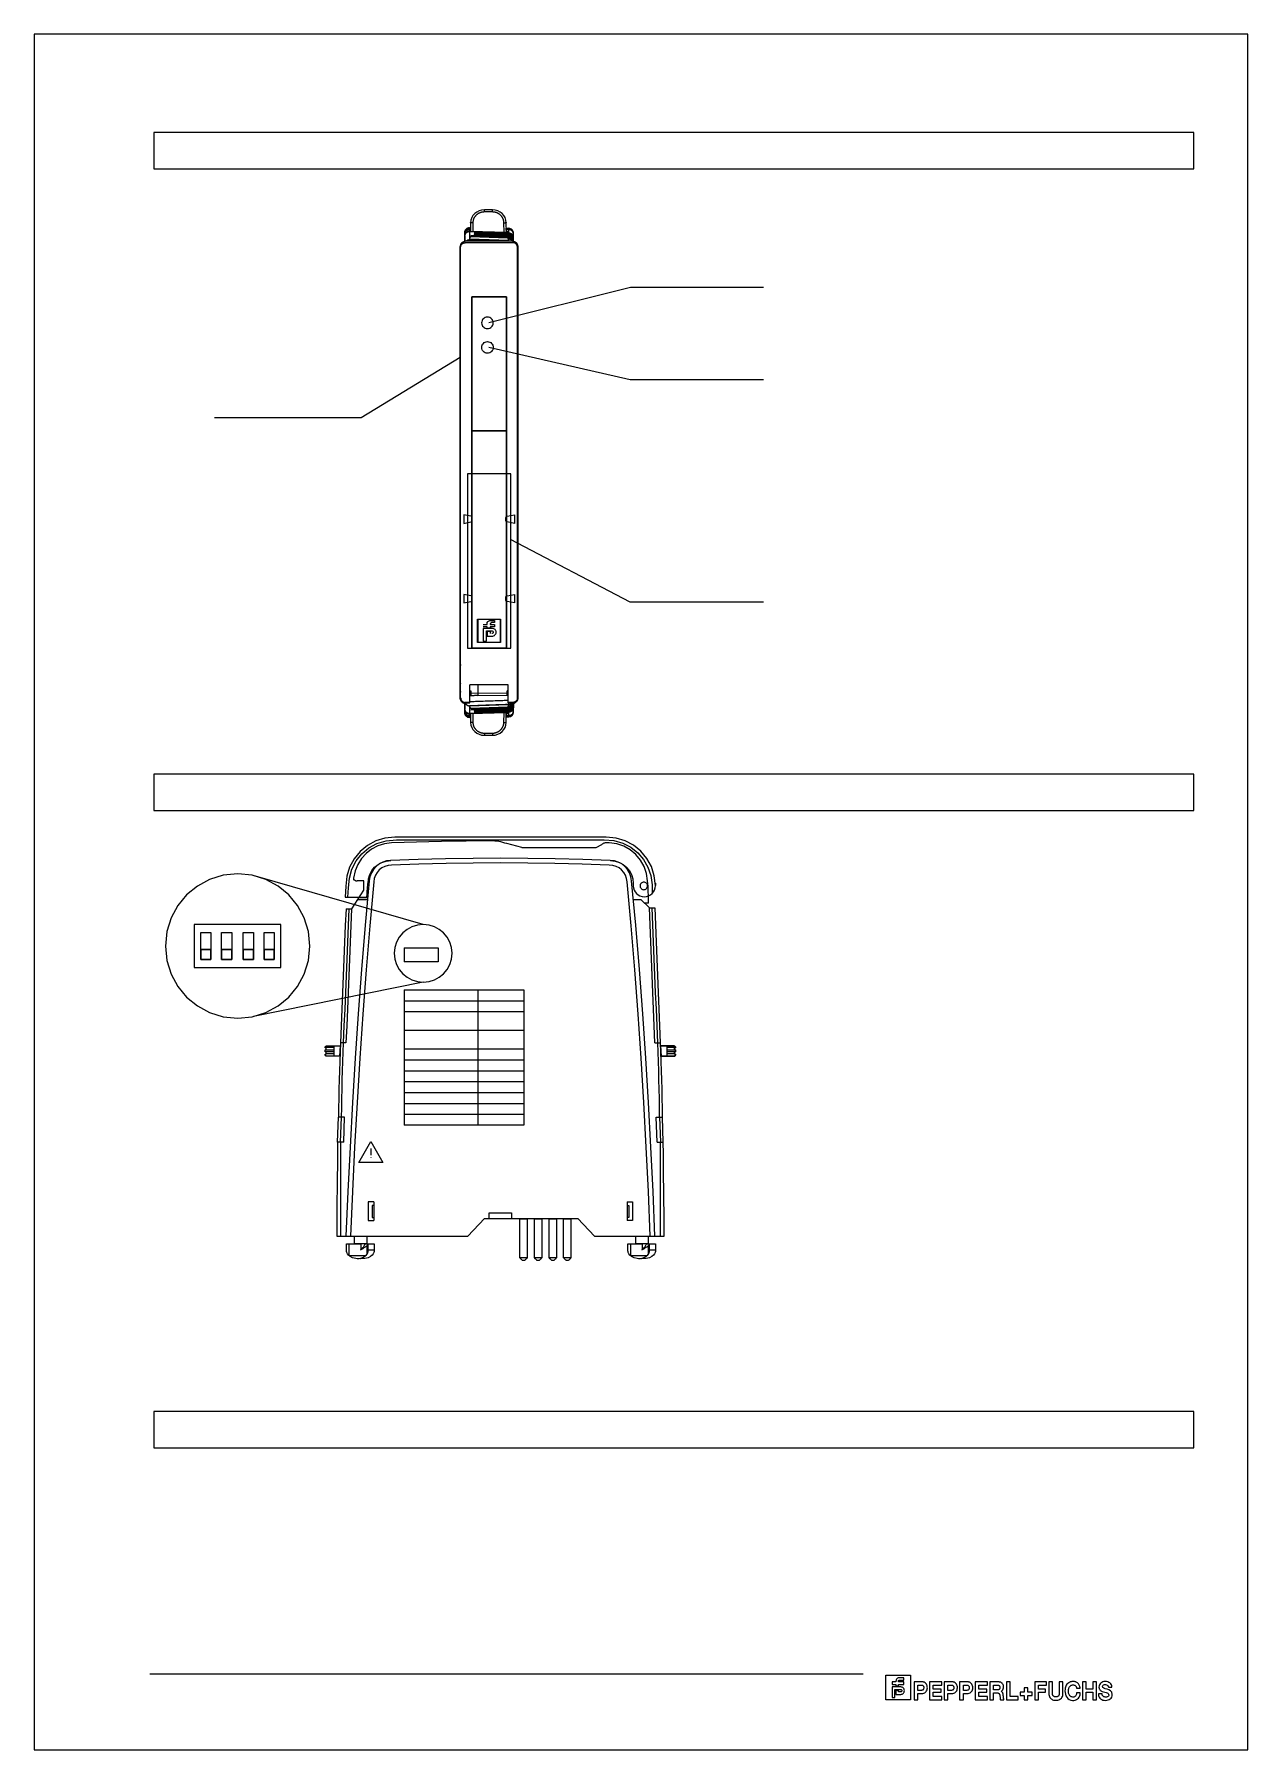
# Model space of a CAD drawing. Header units: metres. Extents: x 0 to 595, y 0 to 842.
import ezdxf

# ---------------------------------------------------------------- set-up
doc = ezdxf.new("R2010")
doc.units = ezdxf.units.M
doc.layers.add('BORDER', color=2, linetype='Continuous')
doc.layers.add('SCHEMATICS', color=7, linetype='Continuous')

msp = doc.modelspace()

# ---------------------------------------------------------------- linework, layer by layer
at = {"layer": 'BORDER', "color": 2}
msp.add_lwpolyline([(0, 0), (595.28, 0), (595.28, 841.89), (0, 841.89), (0, 0)], dxfattribs=at)
at = {"layer": 'SCHEMATICS', "color": 7}
for p, q in [((214.01, 749.44), (213.93, 745.29)), ((214.01, 749.44), (213.93, 745.29)), ((215.14, 749.44), (215.07, 745.26)), ((224.71, 755.75), (220.81, 755.75)), ((220.81, 754.7), (220.81, 755.75)), ((224.71, 755.75), (220.81, 755.75)), ((224.71, 754.7), (220.81, 754.7)), ((224.71, 754.7), (224.71, 755.75)), ((230.47, 744.76), (230.38, 749.44)), ((231.6, 744.72), (231.51, 749.44)), ((231.6, 744.72), (231.51, 749.44)), ((211.18, 740.29), (211.19, 744.72)), ((211.19, 742.9), (211.19, 743.88)), ((211.19, 742.86), (211.19, 740.29)), ((213.42, 746.99), (213.96, 747)), ((213.42, 746.99), (213.96, 747)), ((213.42, 746.47), (213.42, 746.99)), ((213.95, 746.16), (213.42, 746.15)), ((213.94, 745.67), (213.46, 745.66)), ((213.46, 745.66), (213.46, 745.17)), ((213.54, 745.13), (213.54, 742.14)), ((232.28, 744.48), (213.54, 745.13)), ((214.05, 742.42), (213.54, 741.51)), ((213.54, 741.51), (213.54, 740.96)), ((213.54, 741.51), (232.82, 740.83)), ((213.96, 747), (213.93, 745.12)), ((213.93, 745.29), (231.6, 744.72)), ((213.93, 745.12), (231.6, 744.51)), ((232.28, 741.78), (214.05, 742.42)), ((232.15, 742.57), (214.18, 743.2)), ((232.15, 742.4), (214.18, 743.03)), ((232.15, 742.22), (214.18, 742.85)), ((232.15, 742.04), (214.18, 742.67)), ((214.18, 742.67), (214.18, 742.67)), ((215.73, 743.98), (215.73, 743.76)), ((215.73, 743.48), (215.73, 743.25)), ((231.6, 744.51), (231.56, 746.73)), ((231.56, 746.73), (232.82, 746.68)), ((231.56, 746.73), (232.82, 746.68)), ((232.28, 745.26), (232.28, 744.48)), ((232.82, 740.83), (232.28, 741.78)), ((232.82, 746.42), (232.82, 746.68)), ((232.82, 744.29), (232.82, 746.17)), ((232.82, 742.92), (232.82, 743.13)), ((232.82, 742.4), (232.82, 742.62)), ((232.82, 741.84), (232.82, 742.07)), ((235, 744.15), (235, 740.3)), ((235, 744.41), (235, 744.15)), ((235, 744.15), (235, 744.41)), ((235, 741.78), (235, 743.84)), ((235, 741.33), (235, 741.6)), ((235, 740.86), (235, 741.15)), ((208.93, 516.53), (208.93, 737.09)), ((208.93, 516.53), (208.93, 737.09)), ((209.16, 515.73), (209.16, 738.03)), ((234.78, 740.3), (211.42, 740.3)), ((234.78, 739.62), (211.42, 739.62)), ((232.82, 740.3), (232.82, 740.83)), ((235, 740.35), (235, 740.66)), ((237.05, 515.73), (237.05, 738.03)), ((237.27, 737.09), (237.27, 516.53)), ((237.27, 737.09), (237.27, 516.53)), ((292.45, 717.62), (223.03, 700.28)), ((357.75, 717.62), (292.45, 717.62)), ((214.6, 647.22), (214.6, 712.98)), ((214.6, 712.98), (231.6, 712.98)), ((231.6, 712.98), (231.6, 647.22)), ((160.29, 653.83), (208.98, 683.41)), ((292.28, 672.36), (223.03, 688.22)), ((357.75, 672.36), (292.28, 672.36)), ((88.45, 653.83), (160.29, 653.83)), ((214.6, 540.64), (214.6, 647.22)), ((231.6, 647.22), (231.6, 540.64)), ((214.18, 605.34), (210.7, 606.02)), ((210.7, 606.02), (210.7, 601.87)), ((210.7, 601.87), (214.18, 602.59)), ((214.84, 603.25), (214.84, 604.68)), ((231.36, 603.25), (231.36, 604.68)), ((232.02, 605.34), (235.5, 606.02)), ((235.5, 601.87), (232.02, 602.59)), ((235.5, 606.02), (235.5, 601.87)), ((292.28, 563.24), (233.59, 593.97)), ((214.18, 566.31), (210.7, 566.99)), ((210.7, 566.99), (210.7, 562.84)), ((214.84, 564.22), (214.84, 565.65)), ((231.36, 564.22), (231.36, 565.65)), ((232.02, 566.31), (235.5, 566.99)), ((235.5, 566.99), (235.5, 562.84)), ((210.7, 562.84), (214.18, 563.56)), ((235.5, 562.84), (232.02, 563.56)), ((357.75, 563.24), (292.28, 563.24)), ((217.43, 543.54), (217.43, 554.75)), ((217.43, 554.75), (217.56, 554.75)), ((217.49, 554.81), (228.71, 554.81)), ((217.49, 554.68), (217.49, 554.81)), ((228.71, 554.68), (217.49, 554.68)), ((217.56, 554.75), (217.56, 543.54)), ((220.26, 552.25), (222.2, 552.25)), ((222.2, 551.11), (220.26, 551.11)), ((220.27, 552.25), (222.21, 552.25)), ((222.21, 551.11), (220.27, 551.11)), ((224.79, 550.26), (220.27, 550.26)), ((220.27, 550.26), (220.27, 544.08)), ((221.92, 544.08), (221.92, 549.16)), ((221.92, 549.16), (224.41, 549.16)), ((222.2, 553.05), (222.24, 553.31)), ((222.2, 552.25), (222.2, 553.05)), ((222.2, 550.43), (222.2, 551.11)), ((223.72, 550.43), (222.2, 550.43)), ((222.21, 553.05), (222.26, 553.31)), ((222.21, 552.25), (222.21, 553.05)), ((222.21, 550.43), (222.21, 551.11)), ((223.73, 550.43), (222.21, 550.43)), ((223.73, 548.82), (222.21, 548.82)), ((222.21, 548.82), (222.21, 546.54)), ((222.24, 553.31), (222.37, 553.56)), ((222.26, 553.31), (222.38, 553.56)), ((222.37, 553.56), (222.5, 553.77)), ((222.38, 553.56), (222.51, 553.77)), ((222.5, 553.77), (223.13, 554.11)), ((222.51, 553.77), (223.14, 554.11)), ((223.13, 554.11), (223.46, 554.2)), ((223.14, 554.11), (223.48, 554.2)), ((223.46, 554.2), (223.84, 554.24)), ((223.48, 554.2), (223.86, 554.24)), ((223.76, 552.8), (223.72, 552.63)), ((223.72, 552.63), (223.72, 552.25)), ((223.72, 552.25), (225.7, 552.25)), ((225.7, 551.11), (223.72, 551.11)), ((223.72, 551.11), (223.72, 550.43)), ((223.77, 552.8), (223.73, 552.63)), ((223.73, 552.63), (223.73, 552.25)), ((223.73, 552.25), (225.71, 552.25)), ((225.71, 551.11), (223.73, 551.11)), ((223.73, 551.11), (223.73, 550.43)), ((223.73, 547.77), (223.73, 548.82)), ((223.84, 552.93), (223.76, 552.8)), ((223.86, 552.93), (223.77, 552.8)), ((223.84, 554.24), (225.7, 554.24)), ((224.05, 553.05), (223.84, 552.93)), ((223.86, 554.24), (225.71, 554.24)), ((224.07, 553.05), (223.86, 552.93)), ((224.35, 553.14), (224.05, 553.05)), ((224.36, 553.14), (224.07, 553.05)), ((225.7, 553.14), (224.35, 553.14)), ((225.71, 553.14), (224.36, 553.14)), ((224.41, 549.16), (224.7, 549.12)), ((224.66, 547.85), (224.41, 547.77)), ((224.91, 547.98), (224.66, 547.85)), ((224.7, 549.12), (224.91, 548.95)), ((225.5, 550.09), (224.79, 550.26)), ((224.91, 548.95), (225.08, 548.7)), ((225.08, 548.15), (224.91, 547.98)), ((225.08, 548.7), (225.12, 548.44)), ((225.12, 548.44), (225.08, 548.15)), ((225.8, 549.92), (225.5, 550.09)), ((225.7, 554.24), (225.7, 553.14)), ((225.7, 552.25), (225.7, 551.11)), ((225.71, 554.24), (225.71, 553.14)), ((225.71, 552.25), (225.71, 551.11)), ((226.05, 549.71), (225.8, 549.92)), ((226.01, 547.09), (226.43, 547.68)), ((226.3, 549.46), (226.05, 549.71)), ((226.47, 549.12), (226.3, 549.46)), ((226.43, 547.68), (226.56, 548.02)), ((226.51, 548.95), (226.47, 549.12)), ((226.56, 548.78), (226.51, 548.95)), ((226.6, 548.44), (226.56, 548.78)), ((226.56, 548.02), (226.6, 548.44)), ((228.64, 543.54), (228.64, 554.75)), ((228.64, 554.75), (228.77, 554.75)), ((228.71, 554.81), (228.77, 554.81)), ((228.71, 554.75), (228.71, 554.81)), ((228.71, 554.81), (228.71, 554.68)), ((228.77, 554.75), (228.71, 554.75)), ((228.77, 554.81), (228.77, 554.75)), ((228.77, 554.75), (228.77, 543.54)), ((231.6, 540.64), (214.6, 540.64)), ((217.43, 543.47), (217.43, 543.54)), ((217.43, 543.54), (217.49, 543.54)), ((217.49, 543.47), (217.43, 543.47)), ((217.49, 543.47), (217.49, 543.6)), ((217.49, 543.6), (228.71, 543.6)), ((217.49, 543.54), (217.49, 543.47)), ((228.71, 543.47), (217.49, 543.47)), ((220.27, 544.08), (221.92, 544.08)), ((222.21, 546.54), (224.58, 546.54)), ((224.58, 546.54), (225, 546.58)), ((225, 546.58), (225.33, 546.71)), ((225.33, 546.71), (225.71, 546.88)), ((225.71, 546.88), (226.01, 547.09)), ((228.77, 543.54), (228.64, 543.54)), ((228.71, 543.6), (228.71, 543.47)), ((228.71, 543.47), (228.71, 543.54)), ((228.71, 543.54), (228.77, 543.54)), ((228.77, 543.47), (228.71, 543.47)), ((228.77, 543.54), (228.77, 543.47)), ((232.51, 522.64), (213.69, 522.64)), ((213.69, 513.76), (213.69, 522.64)), ((217.54, 522.64), (217.54, 517.19)), ((232.51, 513.76), (232.51, 522.64)), ((211.42, 513.77), (211.17, 513.76)), ((211.19, 513.76), (213.69, 513.76)), ((211.19, 513.76), (211.19, 510.77)), ((213.69, 514), (211.42, 514)), ((211.42, 513.77), (213.69, 513.77)), ((214.25, 519.54), (213.69, 519.55)), ((214.25, 519.49), (213.69, 519.5)), ((214.25, 518.53), (213.69, 518.54)), ((214.25, 517.32), (214.25, 519.54)), ((217.54, 518.4), (214.25, 518.46)), ((231.94, 518.58), (217.54, 518.33)), ((231.94, 517.44), (217.54, 517.19)), ((232.51, 519.67), (231.94, 519.66)), ((231.94, 517.44), (231.94, 519.66)), ((232.51, 519.62), (231.94, 519.62)), ((231.94, 518.54), (232.51, 518.55)), ((234.78, 514), (232.51, 514)), ((232.51, 513.77), (234.78, 513.77)), ((232.51, 513.76), (234.78, 513.76)), ((234.75, 513.76), (234.75, 513.5)), ((235.03, 513.76), (234.78, 513.77)), ((235, 513.49), (235, 513.76)), ((211.19, 508.9), (211.19, 513.32)), ((213.95, 507.47), (213.42, 507.48)), ((213.42, 506.64), (213.42, 507.16)), ((213.96, 506.62), (213.42, 506.64)), ((213.96, 506.62), (213.42, 506.64)), ((213.46, 508.46), (213.46, 507.96)), ((213.94, 507.95), (213.46, 507.96)), ((232.82, 512.79), (213.54, 512.12)), ((213.54, 512.12), (214.05, 511.2)), ((213.54, 511.49), (213.54, 508.5)), ((213.54, 508.5), (232.28, 509.14)), ((231.6, 509.12), (213.93, 508.51)), ((213.93, 508.51), (213.96, 506.65)), ((213.93, 508.32), (214.01, 504.18)), ((213.96, 506.65), (213.96, 506.62)), ((231.56, 508.9), (213.97, 508.4)), ((213.97, 508.4), (214.01, 504.18)), ((214.05, 511.2), (232.28, 511.84)), ((214.18, 510.96), (232.15, 511.58)), ((214.18, 510.78), (232.15, 511.41)), ((214.18, 510.6), (232.15, 511.22)), ((214.18, 510.42), (232.15, 511.05)), ((215.07, 508.36), (215.14, 504.18)), ((215.73, 510.37), (215.73, 510.14)), ((215.73, 509.86), (215.73, 509.65)), ((230.38, 504.18), (230.47, 508.86)), ((231.51, 504.18), (231.56, 508.9)), ((231.51, 504.18), (231.6, 508.9)), ((231.56, 506.9), (231.6, 509.12)), ((232.82, 506.94), (231.56, 506.9)), ((231.56, 506.9), (232.82, 506.94)), ((232.15, 511.59), (232.15, 511.59)), ((232.28, 511.84), (232.82, 512.79)), ((232.28, 509.14), (232.28, 508.37)), ((232.82, 511.55), (232.82, 511.79)), ((232.82, 511), (232.82, 511.23)), ((232.82, 510.49), (232.82, 510.7)), ((232.82, 507.45), (232.82, 509.33)), ((232.82, 506.94), (232.82, 507.2)), ((235.07, 513.34), (235, 509.21)), ((235, 512.97), (235, 513.28)), ((235, 512.48), (235, 512.77)), ((235, 512.02), (235, 512.29)), ((235, 509.79), (235, 511.85)), ((235, 509.47), (235, 509.21)), ((220.81, 498.92), (224.71, 498.92)), ((220.81, 498.92), (220.81, 497.87)), ((220.81, 497.87), (224.71, 497.87)), ((220.81, 497.87), (224.71, 497.87)), ((224.71, 498.92), (224.71, 497.87)), ((280.61, 447.93), (176.87, 447.93)), ((177.76, 446.57), (279.55, 446.57)), ((239.19, 442.85), (231.88, 444.67)), ((239.19, 442.85), (275.71, 442.85)), ((275.71, 442.85), (278.45, 444.22)), ((190.78, 405.01), (108.52, 428.76)), ((152.78, 423.83), (152.52, 418.48)), ((153.88, 418.49), (154.15, 422.96)), ((155.82, 412.72), (161.58, 421.85)), ((161.58, 426.41), (158.38, 426.41)), ((161.58, 421.85), (161.58, 426.41)), ((293.83, 425.19), (293.8, 424.01)), ((152.52, 418.48), (163.08, 418.48)), ((152.92, 412.72), (155.82, 412.72)), ((158.84, 417.28), (163.4, 417.28)), ((163.4, 417.28), (159.75, 417.28)), ((293.97, 417.28), (297.63, 417.28)), ((301.73, 413.17), (297.63, 417.28)), ((301.28, 415.45), (299.45, 415.45)), ((301.73, 413.17), (304.41, 413.17)), ((81.64, 387.81), (81.64, 392.68)), ((81.64, 392.68), (86.58, 392.68)), ((86.58, 387.81), (81.64, 387.81)), ((86.58, 392.68), (86.58, 387.81)), ((91.91, 387.81), (91.91, 392.68)), ((91.91, 392.68), (96.85, 392.68)), ((96.85, 387.81), (91.91, 387.81)), ((96.85, 392.68), (96.85, 387.81)), ((102.54, 387.79), (102.54, 392.68)), ((102.54, 392.68), (107.47, 392.68)), ((107.47, 387.79), (102.54, 387.79)), ((107.47, 392.68), (107.47, 387.79)), ((112.81, 387.79), (112.81, 392.68)), ((112.81, 392.68), (117.75, 392.68)), ((117.75, 387.79), (112.81, 387.79)), ((117.75, 392.68), (117.75, 387.79)), ((181.37, 393.58), (198.15, 393.58)), ((181.37, 393.58), (181.37, 386.73)), ((198.15, 393.58), (198.15, 386.73)), ((198.15, 386.73), (181.37, 386.73)), ((190.78, 376.68), (107.51, 359.83)), ((181.37, 372.96), (240.08, 372.96)), ((181.37, 372.96), (181.37, 306.52)), ((217.58, 372.96), (217.58, 306.52)), ((240.08, 372.96), (240.08, 306.52)), ((181.37, 367.59), (240.08, 367.59)), ((181.37, 362.26), (240.08, 362.26)), ((147.05, 340.52), (147.05, 345.57)), ((147.05, 340.52), (147.05, 345.57)), ((150.05, 345.6), (149.77, 340.32)), ((152.9, 346.97), (150.16, 346.97)), ((181.37, 353.11), (240.08, 353.11)), ((304.47, 346.97), (307.21, 346.97)), ((307.25, 345.6), (307.53, 340.32)), ((310.25, 345.57), (310.25, 340.52)), ((310.25, 345.57), (310.25, 340.52)), ((142.75, 342.54), (142.75, 343.49)), ((142.75, 343.49), (143.22, 343.49)), ((142.75, 342.54), (142.75, 343.49)), ((142.75, 343.49), (143.22, 343.49)), ((143.22, 342.54), (142.75, 342.54)), ((143.22, 342.54), (142.75, 342.54)), ((143.22, 344.48), (142.8, 344.48)), ((143.22, 344.48), (142.8, 344.48)), ((142.8, 341.36), (143.22, 341.36)), ((142.8, 341.36), (143.22, 341.36)), ((147.02, 344.58), (143.1, 344.58)), ((147.02, 344.58), (143.1, 344.58)), ((147.02, 343.38), (143.1, 343.38)), ((147.02, 343.38), (143.1, 343.38)), ((147.02, 342.44), (143.1, 342.44)), ((147.02, 342.44), (143.1, 342.44)), ((147.02, 341.46), (143.1, 341.46)), ((147.02, 341.46), (143.1, 341.46)), ((143.22, 343.49), (143.22, 344.48)), ((143.22, 343.49), (143.22, 344.48)), ((143.22, 341.36), (143.22, 342.54)), ((143.22, 341.36), (143.22, 342.54)), ((149.77, 340.32), (143.23, 340.32)), ((150.07, 340.37), (143.64, 340.37)), ((181.37, 343.93), (240.08, 343.93)), ((181.37, 338.59), (240.08, 338.59)), ((313.66, 340.37), (307.23, 340.37)), ((307.53, 340.32), (314.07, 340.32)), ((314.2, 344.58), (310.28, 344.58)), ((314.2, 344.58), (310.28, 344.58)), ((314.2, 343.38), (310.28, 343.38)), ((314.2, 343.38), (310.28, 343.38)), ((314.2, 342.44), (310.28, 342.44)), ((314.2, 342.44), (310.28, 342.44)), ((314.2, 341.46), (310.28, 341.46)), ((314.2, 341.46), (310.28, 341.46)), ((314.08, 343.49), (314.08, 344.48)), ((314.08, 344.48), (314.5, 344.48)), ((314.5, 344.48), (314.08, 344.48)), ((314.08, 344.48), (314.08, 343.49)), ((314.55, 343.49), (314.08, 343.49)), ((314.08, 343.49), (314.55, 343.49)), ((314.08, 341.36), (314.08, 342.54)), ((314.08, 342.54), (314.55, 342.54)), ((314.55, 342.54), (314.08, 342.54)), ((314.08, 342.54), (314.08, 341.36)), ((314.5, 341.36), (314.08, 341.36)), ((314.08, 341.36), (314.5, 341.36)), ((314.55, 342.54), (314.55, 343.49)), ((314.55, 343.49), (314.55, 342.54)), ((181.37, 333.22), (240.08, 333.22)), ((181.37, 327.89), (240.08, 327.89)), ((181.37, 322.56), (240.08, 322.56)), ((181.37, 317.19), (240.08, 317.19)), ((181.37, 311.85), (240.08, 311.85)), ((148.79, 298.12), (149.25, 310.45)), ((152.25, 310.45), (149.25, 310.45)), ((150.2, 298.12), (150.66, 310.45)), ((151.79, 298.12), (152.25, 310.45)), ((240.08, 306.52), (181.37, 306.52)), ((305.13, 310.45), (308.13, 310.45)), ((305.58, 298.12), (305.13, 310.45)), ((307.3, 298.15), (306.84, 310.48)), ((308.58, 298.12), (308.13, 310.45)), ((151.79, 298.11), (148.79, 298.14)), ((159.16, 288.16), (165.08, 298.47)), ((165.08, 298.47), (171.03, 288.16)), ((165.08, 295.11), (165.08, 291.75)), ((305.58, 298.12), (308.58, 298.12)), ((171.03, 288.16), (159.16, 288.16)), ((165.08, 290.61), (165.08, 290.52)), ((163.86, 268.9), (163.86, 259.78)), ((166.6, 268.9), (163.86, 268.9)), ((163.86, 268.9), (163.86, 259.78)), ((166.6, 268.9), (163.86, 268.9)), ((165.69, 267.08), (165.69, 261.14)), ((166.6, 267.08), (165.69, 267.08)), ((165.69, 267.08), (165.69, 261.14)), ((166.6, 267.08), (165.69, 267.08)), ((165.69, 261.14), (166.6, 261.14)), ((165.69, 261.14), (166.6, 261.14)), ((166.6, 268.9), (166.6, 259.78)), ((166.6, 268.9), (166.6, 259.78)), ((223.21, 263.43), (234.17, 263.43)), ((223.21, 260.69), (223.21, 263.43)), ((234.17, 263.43), (234.17, 260.69)), ((290.78, 268.9), (290.78, 259.78)), ((290.78, 268.9), (293.52, 268.9)), ((290.78, 268.9), (290.78, 259.78)), ((290.78, 268.9), (293.52, 268.9)), ((290.78, 267.08), (291.69, 267.08)), ((290.78, 267.08), (291.69, 267.08)), ((291.69, 261.14), (290.78, 261.14)), ((291.69, 261.14), (290.78, 261.14)), ((291.69, 267.08), (291.69, 261.14)), ((291.69, 267.08), (291.69, 261.14)), ((293.52, 268.9), (293.52, 259.78)), ((293.52, 268.9), (293.52, 259.78)), ((163.86, 259.78), (166.6, 259.78)), ((163.86, 259.78), (166.6, 259.78)), ((220.93, 260.69), (212.71, 252.01)), ((220.93, 260.69), (234.27, 260.69)), ((234.17, 260.69), (266.58, 260.69)), ((266.58, 260.69), (274.8, 252.01)), ((293.52, 259.78), (290.78, 259.78)), ((293.52, 259.78), (290.78, 259.78)), ((148.34, 252.01), (212.71, 252.01)), ((148.34, 252.01), (148.34, 252.01)), ((148.34, 252.01), (148.34, 252.01)), ((153.2, 248.32), (160.13, 248.33)), ((153.2, 244.61), (153.2, 248.32)), ((154.37, 248.3), (154.37, 242.51)), ((160.13, 248.33), (160.13, 245.42)), ((162.32, 248.32), (166.7, 248.32)), ((163.07, 247.28), (163.07, 242.98)), ((163.58, 247.69), (163.76, 248.32)), ((163.79, 244.61), (163.79, 248.32)), ((163.82, 245.39), (166.7, 245.39)), ((166.7, 248.32), (166.7, 244.61)), ((274.8, 252.01), (309.04, 252.01)), ((291.24, 248.32), (298.17, 248.33)), ((291.24, 244.61), (291.24, 248.32)), ((292.41, 248.3), (292.41, 242.51)), ((298.17, 248.33), (298.17, 245.42)), ((300.37, 248.32), (304.74, 248.32)), ((301.11, 247.28), (301.11, 242.98)), ((301.62, 247.69), (301.8, 248.32)), ((301.83, 244.61), (301.83, 248.32)), ((301.86, 245.39), (304.74, 245.39)), ((304.74, 248.32), (304.74, 244.61)), ((154.39, 242.48), (162.61, 242.48)), ((160.02, 240.92), (159.87, 240.92)), ((241.86, 241.38), (238.2, 241.38)), ((248.98, 241.38), (245.32, 241.38)), ((256.18, 241.38), (252.53, 241.38)), ((263.3, 241.38), (259.64, 241.38)), ((292.44, 242.48), (300.65, 242.48)), ((298.06, 240.92), (297.92, 240.92)), ((56.69, 37.2), (406.67, 37.2)), ((417.78, 36.55), (429.9, 36.55)), ((417.78, 24.43), (417.78, 36.55)), ((426.58, 34.13), (426.58, 35.34)), ((429.9, 36.55), (429.9, 24.43)), ((422.74, 33.23), (420.92, 33.23)), ((420.92, 33.23), (420.92, 32.01)), ((420.92, 32.01), (422.74, 32.01)), ((420.92, 30.79), (420.92, 25.65)), ((420.92, 25.65), (422.13, 25.65)), ((422.13, 25.65), (422.13, 29.57)), ((422.13, 29.57), (425.04, 29.57)), ((422.74, 33.67), (422.74, 33.23)), ((422.74, 32.01), (422.74, 31.27)), ((422.74, 31.27), (423.95, 31.27)), ((423.95, 29.09), (422.74, 29.09)), ((422.74, 29.09), (422.74, 27.14)), ((422.74, 27.14), (425.04, 27.14)), ((426.58, 33.23), (423.95, 33.23)), ((423.95, 32.01), (426.58, 32.01)), ((423.95, 28.36), (423.95, 29.09)), ((426.58, 32.01), (426.58, 33.23)), ((435.7, 33.24), (431.67, 33.24)), ((431.67, 33.24), (431.67, 24.43)), ((433.47, 29.13), (433.47, 31.69)), ((433.47, 31.69), (435.24, 31.69)), ((435.18, 29.13), (433.47, 29.13)), ((433.47, 24.43), (433.47, 27.59)), ((433.47, 27.59), (435.52, 27.59)), ((435.49, 29.16), (435.18, 29.13)), ((435.52, 27.59), (435.88, 27.61)), ((445.25, 33.24), (439.19, 33.24)), ((439.19, 33.24), (439.19, 24.42)), ((440.98, 29.71), (440.98, 31.62)), ((440.98, 31.62), (445.25, 31.62)), ((444.91, 29.71), (440.98, 29.71)), ((440.98, 26.04), (440.98, 28.17)), ((440.98, 28.17), (444.91, 28.17)), ((445.25, 26.04), (440.98, 26.04)), ((444.91, 28.17), (444.91, 29.71)), ((445.25, 31.62), (445.25, 33.24)), ((445.25, 24.42), (445.25, 26.04)), ((450.43, 33.25), (446.39, 33.25)), ((446.39, 33.25), (446.39, 24.42)), ((448.2, 29.13), (448.2, 31.7)), ((448.2, 31.7), (449.97, 31.7)), ((449.91, 29.13), (448.2, 29.13)), ((448.2, 24.42), (448.2, 27.58)), ((448.2, 27.58), (450.25, 27.58)), ((450.22, 29.15), (449.91, 29.13)), ((450.25, 27.58), (450.62, 27.61)), ((458, 33.24), (453.97, 33.24)), ((453.97, 33.24), (453.97, 24.43)), ((455.78, 29.13), (455.78, 31.69)), ((455.78, 31.69), (457.55, 31.69)), ((457.48, 29.13), (455.78, 29.13)), ((455.78, 24.43), (455.78, 27.59)), ((455.78, 27.59), (457.83, 27.59)), ((457.79, 29.16), (457.48, 29.13)), ((457.83, 27.59), (458.19, 27.61)), ((467.64, 33.24), (461.57, 33.24)), ((461.57, 33.24), (461.57, 24.42)), ((463.36, 29.71), (463.36, 31.62)), ((463.36, 31.62), (467.64, 31.62)), ((467.29, 29.71), (463.36, 29.71)), ((463.36, 26.04), (463.36, 28.17)), ((463.36, 28.17), (467.29, 28.17)), ((467.64, 26.04), (463.36, 26.04)), ((467.29, 28.17), (467.29, 29.71)), ((467.64, 31.62), (467.64, 33.24)), ((467.64, 24.42), (467.64, 26.04)), ((473.22, 33.23), (468.82, 33.23)), ((468.82, 33.23), (468.82, 24.43)), ((470.6, 29.31), (470.6, 31.68)), ((470.6, 31.68), (472.51, 31.68)), ((472.3, 29.31), (470.6, 29.31)), ((470.6, 24.43), (470.6, 27.84)), ((470.6, 27.84), (472.47, 27.84)), ((472.72, 29.33), (472.3, 29.31)), ((472.47, 27.84), (472.73, 27.84)), ((472.51, 31.68), (472.73, 31.68)), ((474.33, 28.64), (474.68, 28.89)), ((474.58, 28.48), (474.33, 28.64)), ((475.61, 24.74), (475.5, 25.36)), ((478.74, 33.24), (476.95, 33.24)), ((476.95, 33.24), (476.95, 24.43)), ((478.74, 26.05), (478.74, 33.24)), ((482.67, 26.05), (478.74, 26.05)), ((482.67, 24.43), (482.67, 26.05)), ((485.66, 28.17), (483.61, 28.17)), ((483.61, 28.17), (483.61, 26.6)), ((483.61, 26.6), (485.66, 26.6)), ((487.44, 30.31), (485.66, 30.31)), ((485.66, 30.31), (485.66, 28.17)), ((485.66, 26.6), (485.66, 24.43)), ((487.44, 28.17), (487.44, 30.31)), ((489.49, 28.17), (487.44, 28.17)), ((487.44, 24.43), (487.44, 26.6)), ((487.44, 26.6), (489.49, 26.6)), ((489.49, 26.6), (489.49, 28.17)), ((496.54, 33.25), (490.82, 33.25)), ((490.82, 33.25), (490.82, 24.43)), ((492.61, 29.73), (492.61, 31.62)), ((492.61, 31.62), (496.54, 31.62)), ((496.04, 29.73), (492.61, 29.73)), ((492.61, 24.43), (492.61, 28.17)), ((492.61, 28.17), (496.04, 28.17)), ((496.04, 28.17), (496.04, 29.73)), ((496.54, 31.62), (496.54, 33.25)), ((499.46, 33.25), (497.68, 33.25)), ((497.68, 33.25), (497.68, 27.59)), ((499.46, 28.17), (499.46, 33.25)), ((499.5, 27.43), (499.46, 28.17)), ((504.63, 33.25), (502.84, 33.25)), ((502.84, 33.25), (502.84, 28.17)), ((502.84, 28.17), (502.84, 27.43)), ((504.59, 27.07), (504.63, 27.6)), ((504.63, 27.6), (504.63, 33.25)), ((513.07, 27.83), (511.34, 27.83)), ((511.34, 27.83), (511.34, 27.56)), ((511.35, 30.25), (513.07, 30.25)), ((513.07, 30.25), (513.04, 30.47)), ((513.09, 27.67), (513.07, 27.83)), ((516.04, 33.25), (514.26, 33.25)), ((514.26, 33.25), (514.26, 24.43)), ((516.04, 29.78), (516.04, 33.25)), ((519.28, 29.78), (516.04, 29.78)), ((516.04, 24.43), (516.04, 28.2)), ((516.04, 28.2), (519.28, 28.2)), ((521.05, 33.25), (519.28, 33.25)), ((519.28, 33.25), (519.28, 29.78)), ((519.28, 28.2), (519.28, 24.43)), ((521.05, 24.43), (521.05, 33.25)), ((523.84, 27.36), (522.06, 27.36)), ((522.06, 27.36), (522.06, 27.1)), ((523.84, 27.24), (523.84, 27.36)), ((526.95, 30.61), (528.71, 30.61)), ((528.71, 30.61), (528.7, 30.82)), ((429.9, 24.43), (417.78, 24.43)), ((431.67, 24.43), (433.47, 24.43)), ((439.19, 24.42), (445.25, 24.42)), ((446.39, 24.42), (448.2, 24.42)), ((453.97, 24.43), (455.78, 24.43)), ((461.57, 24.42), (467.64, 24.42)), ((468.82, 24.43), (470.6, 24.43)), ((473.93, 24.68), (474, 24.43)), ((474, 24.43), (475.69, 24.43)), ((475.69, 24.43), (475.61, 24.74)), ((476.95, 24.43), (482.67, 24.43)), ((485.66, 24.43), (487.44, 24.43)), ((490.82, 24.43), (492.61, 24.43)), ((514.26, 24.43), (516.04, 24.43)), ((519.28, 24.43), (521.05, 24.43))]:
    msp.add_line(p, q, dxfattribs=at)
for points in [[(58.69, 775.85), (568.93, 775.85), (568.93, 793.7), (58.69, 793.7), (58.69, 775.85)], [(220.81, 755.75), (219.46, 755.63), (218.19, 755.26), (217.05, 754.68), (216.04, 753.91), (215.21, 752.98), (214.58, 751.9), (214.17, 750.71), (214.01, 749.44)], [(220.81, 755.75), (219.46, 755.63), (218.19, 755.26), (217.05, 754.68), (216.04, 753.91), (215.21, 752.98), (214.58, 751.9), (214.17, 750.71), (214.01, 749.44)], [(214.07, 749.44), (214.06, 749.44), (214.05, 749.44), (214.04, 749.45), (214.03, 749.45), (214.02, 749.45), (214.01, 749.44), (214.01, 749.44), (214.01, 749.44)], [(214.23, 749.44), (214.21, 749.44), (214.19, 749.44), (214.17, 749.44), (214.16, 749.43), (214.14, 749.43), (214.11, 749.43), (214.09, 749.44), (214.07, 749.44)], [(214.48, 749.44), (214.44, 749.44), (214.41, 749.45), (214.38, 749.45), (214.35, 749.45), (214.31, 749.45), (214.28, 749.45), (214.25, 749.45), (214.23, 749.44)], [(214.79, 749.44), (214.75, 749.44), (214.71, 749.44), (214.67, 749.44), (214.64, 749.44), (214.6, 749.44), (214.56, 749.44), (214.52, 749.44), (214.48, 749.44)], [(215.14, 749.44), (215.1, 749.44), (215.05, 749.44), (215.01, 749.44), (214.97, 749.44), (214.92, 749.44), (214.88, 749.44), (214.83, 749.44), (214.79, 749.44)], [(215.22, 750.22), (215.2, 750.12), (215.19, 750.02), (215.17, 749.93), (215.16, 749.83), (215.16, 749.73), (215.15, 749.63), (215.14, 749.53), (215.14, 749.44)], [(215.45, 751.09), (215.41, 750.98), (215.38, 750.87), (215.35, 750.77), (215.31, 750.66), (215.29, 750.55), (215.26, 750.44), (215.24, 750.33), (215.22, 750.22)], [(215.87, 751.97), (215.81, 751.86), (215.75, 751.76), (215.69, 751.65), (215.64, 751.54), (215.59, 751.43), (215.54, 751.31), (215.49, 751.2), (215.45, 751.09)], [(216.48, 752.8), (216.39, 752.7), (216.31, 752.6), (216.23, 752.5), (216.15, 752.4), (216.08, 752.29), (216.01, 752.19), (215.94, 752.08), (215.87, 751.97)], [(217.26, 753.52), (217.15, 753.44), (217.05, 753.35), (216.95, 753.27), (216.85, 753.18), (216.76, 753.09), (216.66, 752.99), (216.57, 752.9), (216.48, 752.8)], [(218.15, 754.07), (218.03, 754.01), (217.92, 753.95), (217.8, 753.88), (217.69, 753.81), (217.58, 753.74), (217.47, 753.67), (217.36, 753.6), (217.26, 753.52)], [(219.08, 754.44), (218.96, 754.41), (218.84, 754.37), (218.72, 754.32), (218.61, 754.28), (218.49, 754.23), (218.37, 754.18), (218.26, 754.13), (218.15, 754.07)], [(220, 754.64), (219.88, 754.62), (219.76, 754.61), (219.65, 754.58), (219.54, 754.56), (219.42, 754.54), (219.31, 754.51), (219.2, 754.48), (219.08, 754.44)], [(220.81, 754.7), (220.71, 754.7), (220.61, 754.7), (220.5, 754.69), (220.4, 754.68), (220.3, 754.68), (220.2, 754.67), (220.1, 754.65), (220, 754.64)], [(231.51, 749.44), (231.35, 750.71), (230.94, 751.9), (230.31, 752.98), (229.48, 753.91), (228.48, 754.68), (227.33, 755.26), (226.07, 755.63), (224.71, 755.75)], [(231.51, 749.44), (231.35, 750.71), (230.94, 751.9), (230.31, 752.98), (229.48, 753.91), (228.48, 754.68), (227.33, 755.26), (226.07, 755.63), (224.71, 755.75)], [(225.53, 754.64), (225.43, 754.65), (225.32, 754.67), (225.22, 754.68), (225.12, 754.68), (225.02, 754.69), (224.92, 754.7), (224.81, 754.7), (224.71, 754.7)], [(226.44, 754.44), (226.32, 754.48), (226.21, 754.51), (226.1, 754.54), (225.99, 754.56), (225.87, 754.58), (225.76, 754.61), (225.64, 754.62), (225.53, 754.64)], [(227.37, 754.07), (227.26, 754.13), (227.15, 754.18), (227.03, 754.23), (226.91, 754.28), (226.8, 754.32), (226.68, 754.37), (226.56, 754.41), (226.44, 754.44)], [(228.26, 753.52), (228.16, 753.6), (228.05, 753.67), (227.94, 753.74), (227.83, 753.81), (227.72, 753.88), (227.61, 753.95), (227.49, 754.01), (227.37, 754.07)], [(229.04, 752.8), (228.95, 752.9), (228.86, 752.99), (228.76, 753.09), (228.67, 753.18), (228.57, 753.27), (228.47, 753.35), (228.37, 753.44), (228.26, 753.52)], [(229.65, 751.97), (229.58, 752.08), (229.51, 752.19), (229.44, 752.29), (229.37, 752.4), (229.29, 752.5), (229.21, 752.6), (229.12, 752.7), (229.04, 752.8)], [(230.07, 751.09), (230.03, 751.2), (229.98, 751.31), (229.93, 751.43), (229.88, 751.54), (229.83, 751.65), (229.77, 751.76), (229.71, 751.86), (229.65, 751.97)], [(230.3, 750.22), (230.28, 750.33), (230.26, 750.44), (230.23, 750.55), (230.21, 750.66), (230.18, 750.77), (230.14, 750.87), (230.11, 750.98), (230.07, 751.09)], [(230.38, 749.44), (230.38, 749.53), (230.37, 749.63), (230.37, 749.73), (230.36, 749.83), (230.35, 749.93), (230.33, 750.02), (230.32, 750.12), (230.3, 750.22)], [(230.38, 749.44), (230.42, 749.44), (230.47, 749.44), (230.51, 749.44), (230.56, 749.44), (230.6, 749.44), (230.64, 749.44), (230.69, 749.44), (230.73, 749.44)], [(230.73, 749.44), (230.77, 749.44), (230.81, 749.44), (230.85, 749.44), (230.89, 749.44), (230.92, 749.44), (230.96, 749.44), (231, 749.44), (231.05, 749.44)], [(231.05, 749.44), (231.08, 749.44), (231.11, 749.45), (231.14, 749.45), (231.17, 749.45), (231.21, 749.45), (231.24, 749.45), (231.27, 749.45), (231.3, 749.44)], [(231.3, 749.44), (231.31, 749.44), (231.33, 749.44), (231.35, 749.44), (231.37, 749.43), (231.39, 749.43), (231.41, 749.43), (231.43, 749.44), (231.46, 749.44)], [(231.46, 749.44), (231.47, 749.44), (231.48, 749.44), (231.49, 749.45), (231.49, 749.45), (231.5, 749.45), (231.51, 749.44), (231.51, 749.44), (231.51, 749.44)], [(211.19, 744.72), (211.24, 745.17), (211.37, 745.59), (211.57, 745.98), (211.84, 746.31), (212.17, 746.59), (212.55, 746.8), (212.97, 746.94), (213.42, 746.99)], [(213.42, 746.99), (212.97, 746.94), (212.55, 746.8), (212.17, 746.59), (211.84, 746.31), (211.57, 745.98), (211.37, 745.59), (211.24, 745.17), (211.19, 744.72)], [(211.21, 744.42), (211.2, 744.39), (211.2, 744.36), (211.2, 744.33), (211.2, 744.31), (211.2, 744.28), (211.19, 744.25), (211.19, 744.22), (211.19, 744.2)], [(211.19, 743.88), (211.19, 743.9), (211.19, 743.93), (211.2, 743.96), (211.2, 743.99), (211.2, 744.02), (211.2, 744.04), (211.2, 744.07), (211.21, 744.1)], [(211.19, 742.86), (211.19, 742.9), (211.2, 742.94), (211.2, 742.98), (211.2, 743.02), (211.2, 743.07), (211.21, 743.11), (211.21, 743.15), (211.22, 743.19)], [(211.2, 744.22), (211.2, 744.24), (211.2, 744.26), (211.21, 744.28), (211.21, 744.3), (211.21, 744.32), (211.21, 744.34), (211.21, 744.36), (211.22, 744.38)], [(211.24, 744.64), (211.23, 744.61), (211.23, 744.58), (211.22, 744.55), (211.22, 744.53), (211.22, 744.5), (211.21, 744.47), (211.21, 744.45), (211.21, 744.42)], [(211.21, 744.1), (211.21, 744.13), (211.21, 744.15), (211.22, 744.18), (211.22, 744.21), (211.22, 744.24), (211.23, 744.26), (211.23, 744.29), (211.24, 744.32)], [(211.24, 743.34), (211.23, 743.31), (211.23, 743.28), (211.22, 743.25), (211.22, 743.23), (211.22, 743.2), (211.21, 743.17), (211.21, 743.15), (211.21, 743.12)], [(211.22, 744.38), (211.22, 744.4), (211.22, 744.42), (211.23, 744.44), (211.23, 744.46), (211.23, 744.48), (211.24, 744.5), (211.24, 744.52), (211.24, 744.54)], [(211.36, 745.06), (211.34, 745.01), (211.32, 744.95), (211.31, 744.9), (211.29, 744.85), (211.28, 744.8), (211.26, 744.74), (211.25, 744.69), (211.24, 744.64)], [(211.24, 744.32), (211.25, 744.37), (211.26, 744.42), (211.28, 744.48), (211.29, 744.53), (211.31, 744.58), (211.32, 744.64), (211.34, 744.69), (211.36, 744.74)], [(211.36, 743.76), (211.34, 743.71), (211.32, 743.65), (211.31, 743.6), (211.29, 743.55), (211.28, 743.5), (211.26, 743.44), (211.25, 743.39), (211.24, 743.34)], [(211.25, 743.35), (211.25, 743.37), (211.26, 743.39), (211.26, 743.41), (211.27, 743.43), (211.27, 743.45), (211.28, 743.47), (211.29, 743.49), (211.29, 743.51)], [(211.28, 744.69), (211.29, 744.73), (211.31, 744.77), (211.32, 744.81), (211.33, 744.84), (211.35, 744.88), (211.36, 744.92), (211.37, 744.96), (211.39, 744.99)], [(211.29, 743.51), (211.3, 743.55), (211.32, 743.59), (211.33, 743.63), (211.34, 743.67), (211.36, 743.71), (211.37, 743.75), (211.39, 743.78), (211.41, 743.82)], [(211.57, 745.45), (211.54, 745.4), (211.51, 745.35), (211.48, 745.3), (211.46, 745.26), (211.43, 745.21), (211.41, 745.16), (211.38, 745.11), (211.36, 745.06)], [(211.36, 744.74), (211.38, 744.79), (211.41, 744.84), (211.43, 744.89), (211.46, 744.94), (211.48, 744.99), (211.51, 745.03), (211.54, 745.08), (211.57, 745.13)], [(211.57, 744.15), (211.54, 744.1), (211.51, 744.05), (211.48, 744), (211.46, 743.96), (211.43, 743.91), (211.41, 743.86), (211.38, 743.81), (211.36, 743.76)], [(211.39, 744.99), (211.4, 745.01), (211.41, 745.03), (211.42, 745.05), (211.42, 745.06), (211.43, 745.08), (211.44, 745.1), (211.45, 745.12), (211.46, 745.13)], [(211.41, 743.82), (211.43, 743.86), (211.45, 743.9), (211.46, 743.93), (211.48, 743.97), (211.5, 744.01), (211.53, 744.04), (211.55, 744.08), (211.57, 744.11)], [(211.46, 745.13), (211.47, 745.15), (211.48, 745.17), (211.49, 745.18), (211.5, 745.2), (211.51, 745.22), (211.52, 745.24), (211.53, 745.25), (211.54, 745.27)], [(211.54, 745.27), (211.56, 745.3), (211.58, 745.34), (211.6, 745.37), (211.63, 745.4), (211.65, 745.43), (211.67, 745.46), (211.7, 745.5), (211.72, 745.53)], [(211.84, 745.79), (211.81, 745.75), (211.77, 745.71), (211.73, 745.67), (211.7, 745.62), (211.66, 745.58), (211.63, 745.54), (211.6, 745.49), (211.57, 745.45)], [(211.57, 745.13), (211.6, 745.17), (211.63, 745.22), (211.66, 745.26), (211.7, 745.3), (211.73, 745.35), (211.77, 745.39), (211.81, 745.43), (211.84, 745.47)], [(211.84, 744.49), (211.81, 744.45), (211.77, 744.41), (211.73, 744.37), (211.7, 744.32), (211.66, 744.28), (211.63, 744.24), (211.6, 744.19), (211.57, 744.15)], [(211.57, 744.11), (211.59, 744.15), (211.62, 744.18), (211.64, 744.21), (211.67, 744.25), (211.69, 744.28), (211.72, 744.31), (211.74, 744.34), (211.77, 744.37)], [(211.72, 745.53), (211.75, 745.56), (211.78, 745.59), (211.8, 745.61), (211.83, 745.64), (211.86, 745.67), (211.89, 745.7), (211.92, 745.73), (211.95, 745.76)], [(211.77, 744.37), (211.8, 744.4), (211.83, 744.43), (211.86, 744.46), (211.89, 744.49), (211.92, 744.52), (211.95, 744.55), (211.98, 744.58), (212.01, 744.61)], [(212.18, 746.07), (212.14, 746.04), (212.09, 746.01), (212.05, 745.97), (212.01, 745.94), (211.96, 745.9), (211.92, 745.86), (211.88, 745.83), (211.84, 745.79)], [(211.84, 745.47), (211.88, 745.51), (211.92, 745.54), (211.96, 745.58), (212.01, 745.62), (212.05, 745.65), (212.09, 745.69), (212.14, 745.72), (212.18, 745.75)], [(212.18, 744.77), (212.14, 744.74), (212.09, 744.71), (212.05, 744.67), (212.01, 744.64), (211.96, 744.6), (211.92, 744.57), (211.88, 744.53), (211.84, 744.49)], [(211.95, 745.76), (211.98, 745.78), (212.01, 745.81), (212.04, 745.83), (212.07, 745.86), (212.1, 745.88), (212.13, 745.9), (212.16, 745.93), (212.2, 745.95)], [(212.01, 744.61), (212.04, 744.63), (212.07, 744.66), (212.11, 744.68), (212.14, 744.71), (212.17, 744.73), (212.21, 744.75), (212.24, 744.78), (212.28, 744.8)], [(212.57, 746.29), (212.52, 746.26), (212.47, 746.24), (212.42, 746.21), (212.37, 746.19), (212.32, 746.16), (212.27, 746.13), (212.23, 746.1), (212.18, 746.07)], [(212.18, 745.75), (212.23, 745.78), (212.27, 745.81), (212.32, 745.84), (212.37, 745.87), (212.42, 745.89), (212.47, 745.92), (212.52, 745.94), (212.57, 745.96)], [(212.57, 744.98), (212.52, 744.96), (212.47, 744.94), (212.42, 744.91), (212.37, 744.88), (212.32, 744.86), (212.27, 744.83), (212.23, 744.8), (212.18, 744.77)], [(212.2, 745.95), (212.23, 745.97), (212.26, 745.99), (212.3, 746.01), (212.33, 746.03), (212.36, 746.05), (212.4, 746.07), (212.43, 746.09), (212.47, 746.11)], [(212.28, 744.8), (212.31, 744.82), (212.35, 744.84), (212.39, 744.86), (212.42, 744.88), (212.46, 744.9), (212.5, 744.92), (212.54, 744.93), (212.57, 744.95)], [(212.47, 746.11), (212.5, 746.12), (212.54, 746.14), (212.58, 746.16), (212.61, 746.17), (212.65, 746.19), (212.69, 746.2), (212.73, 746.21), (212.76, 746.23)], [(212.99, 746.42), (212.93, 746.4), (212.88, 746.39), (212.83, 746.38), (212.77, 746.36), (212.72, 746.34), (212.67, 746.32), (212.62, 746.3), (212.57, 746.29)], [(212.57, 745.96), (212.62, 745.98), (212.67, 746), (212.72, 746.02), (212.77, 746.04), (212.83, 746.06), (212.88, 746.07), (212.93, 746.09), (212.99, 746.1)], [(212.99, 745.12), (212.93, 745.1), (212.88, 745.09), (212.83, 745.07), (212.77, 745.06), (212.72, 745.04), (212.67, 745.02), (212.62, 745), (212.57, 744.98)], [(212.57, 744.95), (212.61, 744.96), (212.65, 744.98), (212.69, 744.99), (212.73, 745.01), (212.77, 745.02), (212.81, 745.03), (212.85, 745.05), (212.89, 745.06)], [(212.89, 740.89), (212.85, 740.87), (212.81, 740.86), (212.77, 740.85), (212.73, 740.84), (212.69, 740.82), (212.65, 740.81), (212.61, 740.79), (212.57, 740.78)], [(212.76, 746.23), (212.78, 746.23), (212.8, 746.24), (212.82, 746.24), (212.84, 746.25), (212.86, 746.26), (212.88, 746.26), (212.9, 746.27), (212.92, 746.27)], [(212.89, 745.06), (212.93, 745.07), (212.97, 745.08), (213.01, 745.08), (213.05, 745.09), (213.09, 745.1), (213.13, 745.11), (213.17, 745.11), (213.21, 745.12)], [(213.21, 740.95), (213.17, 740.94), (213.13, 740.94), (213.09, 740.93), (213.05, 740.92), (213.01, 740.91), (212.97, 740.9), (212.93, 740.9), (212.89, 740.89)], [(212.92, 746.27), (212.93, 746.28), (212.95, 746.28), (212.97, 746.29), (212.99, 746.29), (213.01, 746.29), (213.03, 746.3), (213.05, 746.3), (213.07, 746.3)], [(213.2, 746.45), (213.17, 746.45), (213.15, 746.45), (213.12, 746.44), (213.09, 746.44), (213.07, 746.43), (213.04, 746.43), (213.01, 746.42), (212.99, 746.42)], [(212.99, 746.1), (213.04, 746.11), (213.09, 746.12), (213.15, 746.13), (213.2, 746.13), (213.26, 746.14), (213.31, 746.14), (213.37, 746.15), (213.42, 746.15)], [(213.22, 745.16), (213.19, 745.15), (213.16, 745.15), (213.13, 745.14), (213.1, 745.14), (213.07, 745.13), (213.04, 745.13), (213.02, 745.12), (212.99, 745.12)], [(213.07, 746.3), (213.11, 746.31), (213.15, 746.32), (213.19, 746.32), (213.23, 746.33), (213.27, 746.33), (213.3, 746.33), (213.34, 746.33), (213.38, 746.34)], [(213.21, 745.12), (213.24, 745.12), (213.27, 745.12), (213.31, 745.13), (213.34, 745.13), (213.37, 745.13), (213.4, 745.13), (213.43, 745.13), (213.46, 745.13)], [(213.54, 740.96), (213.5, 740.96), (213.46, 740.96), (213.42, 740.96), (213.38, 740.96), (213.34, 740.96), (213.29, 740.96), (213.25, 740.95), (213.21, 740.95)], [(213.46, 745.17), (213.43, 745.17), (213.4, 745.17), (213.37, 745.17), (213.34, 745.17), (213.31, 745.17), (213.28, 745.16), (213.25, 745.16), (213.22, 745.16)], [(213.95, 746.36), (213.88, 746.35), (213.81, 746.35), (213.74, 746.35), (213.67, 746.35), (213.6, 746.34), (213.53, 746.34), (213.45, 746.34), (213.38, 746.34)], [(213.96, 746.47), (213.89, 746.47), (213.82, 746.47), (213.76, 746.47), (213.69, 746.47), (213.62, 746.47), (213.56, 746.47), (213.49, 746.47), (213.42, 746.47)], [(213.42, 745.99), (213.42, 746.01), (213.42, 746.03), (213.42, 746.05), (213.42, 746.07), (213.42, 746.09), (213.42, 746.11), (213.42, 746.13), (213.42, 746.15)], [(213.42, 745.82), (213.42, 745.84), (213.42, 745.86), (213.42, 745.88), (213.42, 745.91), (213.42, 745.93), (213.42, 745.95), (213.42, 745.97), (213.42, 745.99)], [(213.46, 745.66), (213.46, 745.68), (213.46, 745.7), (213.45, 745.72), (213.45, 745.74), (213.44, 745.76), (213.43, 745.78), (213.43, 745.8), (213.42, 745.82)], [(213.54, 742.14), (213.57, 742.19), (213.61, 742.24), (213.64, 742.3), (213.67, 742.35), (213.7, 742.41), (213.73, 742.46), (213.77, 742.51), (213.8, 742.57)], [(213.8, 742.5), (213.76, 742.45), (213.73, 742.39), (213.7, 742.33), (213.67, 742.27), (213.64, 742.22), (213.6, 742.16), (213.57, 742.1), (213.54, 742.05)], [(213.8, 742.33), (213.76, 742.27), (213.73, 742.21), (213.7, 742.16), (213.67, 742.1), (213.64, 742.04), (213.6, 741.98), (213.57, 741.93), (213.54, 741.87)], [(213.8, 742.15), (213.76, 742.09), (213.73, 742.03), (213.7, 741.98), (213.67, 741.92), (213.64, 741.86), (213.6, 741.8), (213.57, 741.75), (213.54, 741.69)], [(223.18, 740.63), (221.97, 740.67), (220.77, 740.71), (219.56, 740.75), (218.36, 740.8), (217.16, 740.84), (215.95, 740.88), (214.75, 740.92), (213.54, 740.96)], [(213.58, 742.02), (213.61, 742.07), (213.64, 742.12), (213.66, 742.16), (213.69, 742.21), (213.72, 742.25), (213.74, 742.3), (213.77, 742.35), (213.8, 742.39)], [(213.58, 741.85), (213.61, 741.89), (213.64, 741.94), (213.66, 741.98), (213.69, 742.03), (213.72, 742.08), (213.74, 742.12), (213.77, 742.17), (213.8, 742.21)], [(213.58, 741.67), (213.61, 741.71), (213.64, 741.76), (213.66, 741.8), (213.69, 741.85), (213.72, 741.89), (213.74, 741.94), (213.77, 741.98), (213.8, 742.03)], [(213.8, 742.57), (213.81, 742.59), (213.82, 742.61), (213.84, 742.63), (213.85, 742.65), (213.86, 742.67), (213.87, 742.69), (213.89, 742.71), (213.9, 742.74)], [(213.92, 742.72), (213.9, 742.69), (213.89, 742.67), (213.87, 742.64), (213.86, 742.61), (213.84, 742.58), (213.83, 742.56), (213.81, 742.53), (213.8, 742.5)], [(213.8, 742.39), (213.81, 742.41), (213.82, 742.43), (213.84, 742.45), (213.85, 742.47), (213.86, 742.49), (213.87, 742.51), (213.88, 742.53), (213.9, 742.55)], [(213.92, 742.54), (213.9, 742.51), (213.89, 742.49), (213.87, 742.46), (213.86, 742.43), (213.84, 742.41), (213.83, 742.38), (213.81, 742.35), (213.8, 742.33)], [(213.8, 742.21), (213.82, 742.25), (213.84, 742.29), (213.87, 742.32), (213.89, 742.36), (213.91, 742.4), (213.93, 742.43), (213.95, 742.47), (213.98, 742.51)], [(213.99, 742.5), (213.97, 742.45), (213.94, 742.41), (213.92, 742.37), (213.89, 742.32), (213.87, 742.28), (213.85, 742.23), (213.82, 742.19), (213.8, 742.15)], [(213.8, 742.03), (213.83, 742.08), (213.86, 742.14), (213.89, 742.19), (213.93, 742.24), (213.96, 742.3), (213.99, 742.35), (214.02, 742.41), (214.05, 742.46)], [(214.1, 742.5), (214.09, 742.49), (214.09, 742.48), (214.08, 742.47), (214.08, 742.46), (214.07, 742.45), (214.06, 742.44), (214.06, 742.43), (214.05, 742.42)], [(214.13, 742.57), (214.13, 742.56), (214.12, 742.55), (214.12, 742.54), (214.12, 742.53), (214.11, 742.52), (214.11, 742.52), (214.1, 742.51), (214.1, 742.5)], [(214.16, 742.62), (214.16, 742.61), (214.16, 742.61), (214.15, 742.6), (214.15, 742.59), (214.14, 742.59), (214.14, 742.58), (214.14, 742.57), (214.13, 742.57)], [(214.18, 742.65), (214.18, 742.65), (214.17, 742.64), (214.17, 742.64), (214.17, 742.63), (214.17, 742.63), (214.17, 742.62), (214.16, 742.62), (214.16, 742.62)], [(214.18, 742.67), (214.18, 742.67), (214.18, 742.66), (214.18, 742.66), (214.18, 742.66), (214.18, 742.66), (214.18, 742.66), (214.18, 742.65), (214.18, 742.65)], [(221.43, 744.67), (220.71, 744.69), (220, 744.72), (219.29, 744.74), (218.58, 744.77), (217.87, 744.79), (217.15, 744.81), (216.44, 744.84), (215.73, 744.86)], [(215.73, 744.68), (216.44, 744.65), (217.15, 744.63), (217.87, 744.6), (218.58, 744.57), (219.29, 744.55), (220, 744.52), (220.71, 744.5), (221.43, 744.47)], [(221.43, 744.25), (220.71, 744.27), (220, 744.29), (219.29, 744.32), (218.58, 744.34), (217.87, 744.36), (217.15, 744.39), (216.44, 744.41), (215.73, 744.43)], [(215.73, 744.24), (216.44, 744.21), (217.15, 744.19), (217.87, 744.16), (218.58, 744.13), (219.29, 744.11), (220, 744.08), (220.71, 744.05), (221.43, 744.03)], [(221.43, 743.79), (220.71, 743.81), (220, 743.84), (219.29, 743.86), (218.58, 743.88), (217.87, 743.91), (217.15, 743.93), (216.44, 743.95), (215.73, 743.98)], [(215.73, 743.76), (216.44, 743.74), (217.15, 743.71), (217.87, 743.68), (218.58, 743.66), (219.29, 743.63), (220, 743.61), (220.71, 743.58), (221.43, 743.55)], [(221.43, 743.3), (220.71, 743.32), (220, 743.34), (219.29, 743.37), (218.58, 743.39), (217.87, 743.41), (217.15, 743.44), (216.44, 743.46), (215.73, 743.48)], [(215.73, 743.25), (216.44, 743.23), (217.15, 743.2), (217.87, 743.18), (218.58, 743.15), (219.29, 743.12), (220, 743.1), (220.71, 743.07), (221.43, 743.04)], [(227.12, 744.48), (226.41, 744.51), (225.7, 744.53), (224.99, 744.55), (224.27, 744.58), (223.56, 744.6), (222.85, 744.62), (222.14, 744.65), (221.43, 744.67)], [(221.43, 744.47), (222.14, 744.44), (222.85, 744.42), (223.56, 744.39), (224.27, 744.36), (224.99, 744.34), (225.7, 744.31), (226.41, 744.29), (227.12, 744.26)], [(227.12, 744.06), (226.41, 744.08), (225.7, 744.1), (224.99, 744.13), (224.27, 744.15), (223.56, 744.18), (222.85, 744.2), (222.14, 744.22), (221.43, 744.25)], [(221.43, 744.03), (222.14, 744), (222.85, 743.98), (223.56, 743.95), (224.27, 743.92), (224.99, 743.9), (225.7, 743.87), (226.41, 743.84), (227.12, 743.82)], [(227.12, 743.6), (226.41, 743.62), (225.7, 743.65), (224.99, 743.67), (224.27, 743.7), (223.56, 743.72), (222.85, 743.74), (222.14, 743.77), (221.43, 743.79)], [(221.43, 743.55), (222.14, 743.53), (222.85, 743.5), (223.56, 743.47), (224.27, 743.45), (224.99, 743.42), (225.7, 743.4), (226.41, 743.37), (227.12, 743.34)], [(227.12, 743.11), (226.41, 743.13), (225.7, 743.15), (224.99, 743.18), (224.27, 743.2), (223.56, 743.22), (222.85, 743.25), (222.14, 743.27), (221.43, 743.3)], [(221.43, 743.04), (222.14, 743.02), (222.85, 742.99), (223.56, 742.96), (224.27, 742.94), (224.99, 742.91), (225.7, 742.89), (226.41, 742.86), (227.12, 742.83)], [(232.82, 744.29), (232.1, 744.32), (231.39, 744.34), (230.68, 744.36), (229.97, 744.39), (229.26, 744.41), (228.55, 744.44), (227.83, 744.46), (227.12, 744.48)], [(227.12, 744.26), (227.83, 744.23), (228.55, 744.21), (229.26, 744.18), (229.97, 744.15), (230.68, 744.13), (231.39, 744.1), (232.1, 744.08), (232.82, 744.05)], [(232.82, 743.87), (232.1, 743.89), (231.39, 743.92), (230.68, 743.94), (229.97, 743.96), (229.26, 743.99), (228.55, 744.01), (227.83, 744.03), (227.12, 744.06)], [(227.12, 743.82), (227.83, 743.79), (228.55, 743.77), (229.26, 743.74), (229.97, 743.71), (230.68, 743.69), (231.39, 743.66), (232.1, 743.63), (232.82, 743.61)], [(232.82, 743.41), (232.1, 743.44), (231.39, 743.46), (230.68, 743.48), (229.97, 743.51), (229.26, 743.53), (228.55, 743.55), (227.83, 743.58), (227.12, 743.6)], [(227.12, 743.34), (227.83, 743.32), (228.55, 743.29), (229.26, 743.26), (229.97, 743.24), (230.68, 743.21), (231.39, 743.18), (232.1, 743.16), (232.82, 743.13)], [(232.82, 742.92), (232.1, 742.95), (231.39, 742.97), (230.68, 742.99), (229.97, 743.02), (229.26, 743.04), (228.55, 743.06), (227.83, 743.09), (227.12, 743.11)], [(227.12, 742.83), (227.75, 742.81), (228.38, 742.79), (229.01, 742.76), (229.63, 742.74), (230.26, 742.72), (230.89, 742.69), (231.52, 742.67), (232.15, 742.65)], [(232.82, 746.42), (232.66, 746.43), (232.5, 746.43), (232.35, 746.44), (232.19, 746.45), (232.03, 746.45), (231.88, 746.46), (231.72, 746.46), (231.56, 746.47)], [(231.57, 746.38), (231.72, 746.38), (231.88, 746.37), (232.03, 746.37), (232.19, 746.36), (232.35, 746.36), (232.5, 746.35), (232.66, 746.34), (232.82, 746.34)], [(232.82, 746.27), (232.66, 746.28), (232.5, 746.28), (232.35, 746.29), (232.19, 746.29), (232.04, 746.3), (231.88, 746.3), (231.72, 746.31), (231.57, 746.31)], [(231.57, 746.21), (231.72, 746.21), (231.88, 746.2), (232.04, 746.2), (232.19, 746.19), (232.35, 746.19), (232.5, 746.18), (232.66, 746.18), (232.82, 746.17)], [(231.58, 745.28), (231.67, 745.28), (231.76, 745.27), (231.85, 745.27), (231.93, 745.27), (232.02, 745.26), (232.11, 745.26), (232.2, 745.26), (232.28, 745.26)], [(232.15, 742.65), (232.23, 742.64), (232.32, 742.64), (232.4, 742.64), (232.48, 742.63), (232.57, 742.63), (232.65, 742.63), (232.73, 742.62), (232.82, 742.62)], [(232.15, 742.02), (232.15, 742.03), (232.15, 742.03), (232.15, 742.03), (232.15, 742.03), (232.15, 742.03), (232.15, 742.04), (232.15, 742.04), (232.15, 742.04)], [(232.17, 741.99), (232.17, 741.99), (232.17, 742), (232.16, 742), (232.16, 742), (232.16, 742.01), (232.16, 742.01), (232.16, 742.02), (232.15, 742.02)], [(232.2, 741.94), (232.19, 741.94), (232.19, 741.95), (232.19, 741.96), (232.18, 741.96), (232.18, 741.97), (232.18, 741.98), (232.17, 741.98), (232.17, 741.99)], [(232.24, 741.86), (232.23, 741.87), (232.23, 741.88), (232.22, 741.89), (232.22, 741.9), (232.21, 741.91), (232.21, 741.92), (232.2, 741.93), (232.2, 741.94)], [(232.28, 741.78), (232.28, 741.79), (232.27, 741.8), (232.26, 741.81), (232.26, 741.82), (232.25, 741.83), (232.25, 741.84), (232.24, 741.85), (232.24, 741.86)], [(232.28, 741.82), (232.31, 741.78), (232.33, 741.75), (232.35, 741.71), (232.37, 741.67), (232.39, 741.64), (232.42, 741.6), (232.44, 741.56), (232.46, 741.52)], [(232.82, 742.4), (232.75, 742.4), (232.68, 742.4), (232.62, 742.4), (232.55, 742.4), (232.48, 742.41), (232.42, 742.41), (232.35, 742.41), (232.29, 742.42)], [(232.55, 741.49), (232.52, 741.54), (232.5, 741.58), (232.47, 741.63), (232.45, 741.67), (232.42, 741.72), (232.39, 741.76), (232.37, 741.81), (232.34, 741.85)], [(232.37, 741.85), (232.38, 741.84), (232.4, 741.82), (232.41, 741.8), (232.42, 741.78), (232.43, 741.76), (232.44, 741.74), (232.45, 741.72), (232.46, 741.71)], [(232.55, 741.85), (232.53, 741.88), (232.52, 741.91), (232.5, 741.93), (232.48, 741.96), (232.47, 741.99), (232.45, 742.02), (232.43, 742.05), (232.42, 742.08)], [(232.55, 741.67), (232.53, 741.7), (232.52, 741.73), (232.5, 741.76), (232.48, 741.78), (232.47, 741.81), (232.45, 741.84), (232.44, 741.87), (232.42, 741.9)], [(232.44, 742.1), (232.44, 742.09), (232.44, 742.09), (232.45, 742.08), (232.45, 742.08), (232.45, 742.07), (232.46, 742.07), (232.46, 742.06), (232.46, 742.06)], [(232.44, 741.92), (232.45, 741.91), (232.45, 741.91), (232.45, 741.9), (232.45, 741.9), (232.45, 741.9), (232.46, 741.89), (232.46, 741.89), (232.46, 741.89)], [(232.45, 742.09), (232.49, 742.09), (232.54, 742.08), (232.58, 742.08), (232.63, 742.08), (232.68, 742.08), (232.72, 742.08), (232.77, 742.07), (232.82, 742.07)], [(232.46, 742.06), (232.48, 742.02), (232.51, 741.98), (232.53, 741.95), (232.55, 741.91), (232.57, 741.87), (232.6, 741.84), (232.62, 741.8), (232.64, 741.76)], [(232.46, 741.89), (232.48, 741.85), (232.51, 741.81), (232.53, 741.77), (232.55, 741.73), (232.57, 741.7), (232.6, 741.66), (232.62, 741.62), (232.64, 741.59)], [(232.46, 741.71), (232.48, 741.67), (232.51, 741.63), (232.53, 741.59), (232.55, 741.55), (232.57, 741.52), (232.6, 741.48), (232.62, 741.44), (232.64, 741.4)], [(232.46, 741.52), (232.48, 741.49), (232.51, 741.45), (232.53, 741.41), (232.55, 741.37), (232.57, 741.34), (232.6, 741.3), (232.62, 741.26), (232.64, 741.22)], [(232.82, 741.37), (232.78, 741.43), (232.75, 741.49), (232.71, 741.55), (232.68, 741.61), (232.65, 741.67), (232.62, 741.73), (232.58, 741.79), (232.55, 741.85)], [(232.82, 741.2), (232.78, 741.26), (232.75, 741.32), (232.71, 741.37), (232.68, 741.43), (232.65, 741.49), (232.62, 741.55), (232.58, 741.61), (232.55, 741.67)], [(232.82, 741.02), (232.78, 741.08), (232.75, 741.14), (232.71, 741.19), (232.68, 741.25), (232.65, 741.31), (232.62, 741.37), (232.58, 741.43), (232.55, 741.49)], [(232.82, 741.84), (232.79, 741.84), (232.76, 741.84), (232.73, 741.84), (232.7, 741.84), (232.68, 741.84), (232.65, 741.84), (232.62, 741.84), (232.59, 741.84)], [(232.64, 741.76), (232.66, 741.73), (232.68, 741.7), (232.7, 741.66), (232.72, 741.63), (232.74, 741.59), (232.76, 741.56), (232.78, 741.53), (232.8, 741.49)], [(232.64, 741.59), (232.66, 741.56), (232.67, 741.53), (232.69, 741.5), (232.71, 741.47), (232.73, 741.44), (232.74, 741.41), (232.76, 741.38), (232.78, 741.35)], [(232.64, 741.4), (232.66, 741.38), (232.67, 741.35), (232.69, 741.32), (232.71, 741.29), (232.73, 741.26), (232.74, 741.23), (232.76, 741.2), (232.78, 741.17)], [(232.64, 741.22), (232.66, 741.2), (232.67, 741.17), (232.69, 741.14), (232.71, 741.11), (232.73, 741.08), (232.74, 741.05), (232.76, 741.02), (232.78, 740.99)], [(232.82, 746.68), (233.26, 746.62), (233.67, 746.48), (234.05, 746.27), (234.37, 745.99), (234.63, 745.66), (234.83, 745.28), (234.96, 744.86), (235, 744.41)], [(235, 744.41), (234.96, 744.86), (234.83, 745.28), (234.63, 745.66), (234.37, 745.99), (234.05, 746.27), (233.67, 746.48), (233.26, 746.62), (232.82, 746.68)], [(232.82, 746.34), (232.86, 746.34), (232.9, 746.34), (232.93, 746.33), (232.97, 746.33), (233.01, 746.32), (233.05, 746.32), (233.09, 746.31), (233.13, 746.31)], [(233.13, 746.24), (233.09, 746.25), (233.05, 746.25), (233.01, 746.26), (232.97, 746.26), (232.93, 746.27), (232.9, 746.27), (232.86, 746.27), (232.82, 746.27)], [(232.82, 746.17), (232.86, 746.17), (232.9, 746.16), (232.93, 746.16), (232.97, 746.16), (233.01, 746.15), (233.05, 746.15), (233.09, 746.14), (233.13, 746.14)], [(233.13, 744.26), (233.09, 744.27), (233.05, 744.27), (233.01, 744.28), (232.97, 744.28), (232.93, 744.29), (232.9, 744.29), (232.86, 744.29), (232.82, 744.29)], [(232.82, 744.05), (232.86, 744.05), (232.9, 744.05), (232.93, 744.04), (232.97, 744.04), (233.01, 744.04), (233.05, 744.03), (233.09, 744.02), (233.13, 744.02)], [(233.13, 743.84), (233.09, 743.84), (233.05, 743.85), (233.01, 743.85), (232.97, 743.86), (232.93, 743.86), (232.9, 743.87), (232.86, 743.87), (232.82, 743.87)], [(232.82, 743.61), (232.86, 743.61), (232.9, 743.6), (232.93, 743.6), (232.97, 743.6), (233.01, 743.59), (233.05, 743.59), (233.09, 743.58), (233.13, 743.57)], [(233.13, 743.38), (233.09, 743.39), (233.05, 743.39), (233.01, 743.4), (232.97, 743.4), (232.93, 743.41), (232.9, 743.41), (232.86, 743.41), (232.82, 743.41)], [(232.82, 743.13), (232.86, 743.13), (232.9, 743.13), (232.93, 743.12), (232.97, 743.12), (233.01, 743.12), (233.05, 743.11), (233.09, 743.1), (233.13, 743.1)], [(233.13, 742.89), (233.09, 742.89), (233.05, 742.9), (233.01, 742.91), (232.97, 742.91), (232.93, 742.91), (232.9, 742.92), (232.86, 742.92), (232.82, 742.92)], [(232.82, 742.62), (232.86, 742.62), (232.9, 742.62), (232.93, 742.61), (232.97, 742.61), (233.01, 742.61), (233.05, 742.6), (233.09, 742.59), (233.13, 742.59)], [(233.13, 742.37), (233.09, 742.37), (233.05, 742.38), (233.01, 742.38), (232.97, 742.39), (232.93, 742.39), (232.9, 742.39), (232.86, 742.39), (232.82, 742.4)], [(232.82, 742.07), (232.86, 742.07), (232.9, 742.07), (232.93, 742.07), (232.97, 742.06), (233.01, 742.06), (233.05, 742.05), (233.09, 742.05), (233.13, 742.04)], [(233.13, 741.8), (233.09, 741.81), (233.05, 741.82), (233.01, 741.82), (232.97, 741.83), (232.93, 741.83), (232.9, 741.83), (232.86, 741.83), (232.82, 741.84)], [(232.82, 741.49), (232.86, 741.49), (232.9, 741.49), (232.93, 741.49), (232.97, 741.48), (233.01, 741.48), (233.05, 741.47), (233.09, 741.47), (233.13, 741.46)], [(233.13, 746.39), (233.11, 746.39), (233.09, 746.4), (233.07, 746.4), (233.05, 746.4), (233.03, 746.41), (233.01, 746.41), (232.99, 746.41), (232.97, 746.41)], [(233.44, 746.31), (233.4, 746.33), (233.36, 746.34), (233.32, 746.35), (233.28, 746.36), (233.25, 746.37), (233.21, 746.38), (233.17, 746.38), (233.13, 746.39)], [(233.13, 746.31), (233.17, 746.3), (233.21, 746.29), (233.25, 746.28), (233.28, 746.27), (233.32, 746.26), (233.36, 746.25), (233.4, 746.24), (233.44, 746.23)], [(233.44, 746.16), (233.4, 746.17), (233.36, 746.19), (233.32, 746.2), (233.28, 746.21), (233.25, 746.22), (233.21, 746.23), (233.17, 746.23), (233.13, 746.24)], [(233.13, 746.14), (233.17, 746.13), (233.21, 746.12), (233.25, 746.11), (233.28, 746.1), (233.32, 746.09), (233.36, 746.08), (233.4, 746.07), (233.44, 746.06)], [(233.44, 744.18), (233.4, 744.2), (233.36, 744.21), (233.32, 744.22), (233.28, 744.23), (233.25, 744.24), (233.21, 744.24), (233.17, 744.25), (233.13, 744.26)], [(233.13, 744.02), (233.17, 744.01), (233.21, 744), (233.25, 743.99), (233.28, 743.98), (233.32, 743.97), (233.36, 743.96), (233.4, 743.95), (233.44, 743.94)], [(233.44, 743.76), (233.4, 743.77), (233.36, 743.79), (233.32, 743.8), (233.28, 743.81), (233.25, 743.81), (233.21, 743.82), (233.17, 743.83), (233.13, 743.84)], [(233.13, 743.57), (233.17, 743.57), (233.21, 743.56), (233.25, 743.55), (233.28, 743.54), (233.32, 743.53), (233.36, 743.52), (233.4, 743.51), (233.44, 743.5)], [(233.44, 743.3), (233.4, 743.32), (233.36, 743.33), (233.32, 743.34), (233.28, 743.35), (233.25, 743.36), (233.21, 743.36), (233.17, 743.37), (233.13, 743.38)], [(233.13, 743.1), (233.17, 743.09), (233.21, 743.08), (233.25, 743.07), (233.28, 743.06), (233.32, 743.05), (233.36, 743.04), (233.4, 743.03), (233.44, 743.02)], [(233.44, 742.81), (233.4, 742.83), (233.36, 742.84), (233.32, 742.85), (233.28, 742.86), (233.25, 742.87), (233.21, 742.87), (233.17, 742.88), (233.13, 742.89)], [(233.13, 742.59), (233.17, 742.58), (233.21, 742.57), (233.25, 742.56), (233.28, 742.55), (233.32, 742.54), (233.36, 742.53), (233.4, 742.52), (233.44, 742.51)], [(233.44, 742.29), (233.4, 742.3), (233.36, 742.31), (233.32, 742.32), (233.28, 742.33), (233.25, 742.34), (233.21, 742.35), (233.17, 742.36), (233.13, 742.37)], [(233.13, 742.04), (233.17, 742.03), (233.21, 742.03), (233.25, 742.02), (233.28, 742.01), (233.32, 742), (233.36, 741.99), (233.4, 741.97), (233.44, 741.96)], [(233.44, 741.73), (233.4, 741.74), (233.36, 741.75), (233.32, 741.76), (233.28, 741.77), (233.25, 741.78), (233.21, 741.79), (233.17, 741.8), (233.13, 741.8)], [(233.13, 741.46), (233.17, 741.45), (233.21, 741.44), (233.25, 741.44), (233.28, 741.43), (233.32, 741.42), (233.36, 741.41), (233.4, 741.39), (233.44, 741.38)], [(233.73, 746.2), (233.7, 746.21), (233.66, 746.23), (233.62, 746.24), (233.59, 746.26), (233.55, 746.27), (233.51, 746.29), (233.48, 746.3), (233.44, 746.31)], [(233.44, 746.23), (233.48, 746.22), (233.51, 746.2), (233.55, 746.19), (233.59, 746.17), (233.62, 746.16), (233.66, 746.14), (233.7, 746.13), (233.73, 746.11)], [(233.73, 746.05), (233.7, 746.06), (233.66, 746.08), (233.62, 746.09), (233.59, 746.11), (233.55, 746.12), (233.51, 746.14), (233.48, 746.15), (233.44, 746.16)], [(233.44, 746.06), (233.48, 746.05), (233.51, 746.03), (233.55, 746.02), (233.59, 746), (233.62, 745.99), (233.66, 745.97), (233.7, 745.96), (233.73, 745.94)], [(233.73, 744.06), (233.7, 744.08), (233.66, 744.1), (233.62, 744.11), (233.59, 744.13), (233.55, 744.14), (233.51, 744.16), (233.48, 744.17), (233.44, 744.18)], [(233.44, 743.94), (233.48, 743.93), (233.51, 743.91), (233.55, 743.9), (233.59, 743.88), (233.62, 743.87), (233.66, 743.85), (233.7, 743.84), (233.73, 743.82)], [(233.73, 743.64), (233.7, 743.66), (233.66, 743.68), (233.62, 743.69), (233.59, 743.71), (233.55, 743.72), (233.51, 743.74), (233.48, 743.75), (233.44, 743.76)], [(233.44, 743.5), (233.48, 743.48), (233.51, 743.47), (233.55, 743.46), (233.59, 743.44), (233.62, 743.43), (233.66, 743.41), (233.7, 743.39), (233.73, 743.38)], [(233.73, 743.19), (233.7, 743.2), (233.66, 743.22), (233.62, 743.24), (233.59, 743.25), (233.55, 743.27), (233.51, 743.28), (233.48, 743.29), (233.44, 743.3)], [(233.44, 743.02), (233.48, 743.01), (233.51, 742.99), (233.55, 742.98), (233.59, 742.96), (233.62, 742.95), (233.66, 742.93), (233.7, 742.92), (233.73, 742.9)], [(233.73, 742.7), (233.7, 742.71), (233.66, 742.73), (233.62, 742.74), (233.59, 742.76), (233.55, 742.77), (233.51, 742.79), (233.48, 742.8), (233.44, 742.81)], [(233.44, 742.51), (233.48, 742.5), (233.51, 742.48), (233.55, 742.47), (233.59, 742.45), (233.62, 742.44), (233.66, 742.42), (233.69, 742.41), (233.73, 742.39)], [(233.73, 742.17), (233.7, 742.19), (233.66, 742.2), (233.62, 742.22), (233.59, 742.23), (233.55, 742.25), (233.51, 742.26), (233.48, 742.28), (233.44, 742.29)], [(233.44, 741.96), (233.48, 741.95), (233.51, 741.94), (233.55, 741.92), (233.59, 741.91), (233.62, 741.89), (233.66, 741.88), (233.69, 741.86), (233.73, 741.84)], [(233.73, 741.61), (233.7, 741.63), (233.66, 741.64), (233.62, 741.66), (233.59, 741.67), (233.55, 741.69), (233.51, 741.7), (233.48, 741.71), (233.44, 741.73)], [(233.44, 741.38), (233.48, 741.37), (233.51, 741.36), (233.55, 741.34), (233.59, 741.33), (233.62, 741.31), (233.66, 741.3), (233.69, 741.28), (233.73, 741.26)], [(234.01, 746.04), (233.97, 746.06), (233.94, 746.08), (233.91, 746.1), (233.87, 746.12), (233.84, 746.14), (233.8, 746.16), (233.77, 746.18), (233.73, 746.2)], [(233.73, 746.11), (233.77, 746.09), (233.8, 746.07), (233.84, 746.06), (233.87, 746.04), (233.91, 746.02), (233.94, 746), (233.97, 745.97), (234, 745.95)], [(234.01, 745.89), (233.97, 745.91), (233.94, 745.93), (233.91, 745.95), (233.87, 745.97), (233.84, 745.99), (233.8, 746.01), (233.77, 746.03), (233.73, 746.05)], [(233.73, 745.94), (233.77, 745.92), (233.8, 745.9), (233.84, 745.89), (233.87, 745.87), (233.91, 745.85), (233.94, 745.82), (233.97, 745.8), (234, 745.78)], [(234, 743.91), (233.97, 743.93), (233.94, 743.95), (233.91, 743.97), (233.87, 743.99), (233.84, 744.01), (233.8, 744.03), (233.77, 744.05), (233.73, 744.06)], [(233.73, 743.82), (233.77, 743.8), (233.8, 743.79), (233.84, 743.77), (233.87, 743.75), (233.9, 743.73), (233.94, 743.71), (233.97, 743.69), (234, 743.67)], [(234, 743.49), (233.97, 743.51), (233.94, 743.53), (233.91, 743.55), (233.87, 743.57), (233.84, 743.59), (233.8, 743.61), (233.77, 743.62), (233.73, 743.64)], [(233.73, 743.38), (233.77, 743.36), (233.8, 743.34), (233.84, 743.32), (233.87, 743.3), (233.9, 743.28), (233.94, 743.26), (233.97, 743.24), (234, 743.22)], [(234, 743.03), (233.97, 743.05), (233.94, 743.07), (233.91, 743.09), (233.87, 743.11), (233.84, 743.13), (233.8, 743.15), (233.77, 743.17), (233.73, 743.19)], [(233.73, 742.9), (233.77, 742.88), (233.8, 742.87), (233.84, 742.85), (233.87, 742.83), (233.9, 742.81), (233.94, 742.79), (233.97, 742.77), (234, 742.74)], [(234, 742.54), (233.97, 742.56), (233.94, 742.58), (233.91, 742.6), (233.87, 742.62), (233.84, 742.64), (233.8, 742.66), (233.77, 742.68), (233.73, 742.7)], [(233.73, 742.39), (233.77, 742.37), (233.8, 742.35), (233.84, 742.33), (233.87, 742.31), (233.9, 742.29), (233.94, 742.27), (233.97, 742.25), (234, 742.23)], [(234, 742.01), (233.97, 742.03), (233.94, 742.05), (233.91, 742.07), (233.87, 742.09), (233.84, 742.11), (233.8, 742.13), (233.77, 742.15), (233.73, 742.17)], [(233.73, 741.84), (233.77, 741.83), (233.8, 741.81), (233.84, 741.79), (233.87, 741.77), (233.9, 741.75), (233.94, 741.73), (233.97, 741.71), (234, 741.69)], [(234, 741.45), (233.97, 741.47), (233.94, 741.49), (233.91, 741.52), (233.87, 741.54), (233.84, 741.56), (233.8, 741.57), (233.77, 741.59), (233.73, 741.61)], [(233.73, 741.26), (233.77, 741.25), (233.8, 741.23), (233.84, 741.21), (233.87, 741.19), (233.9, 741.17), (233.94, 741.15), (233.97, 741.13), (234, 741.1)], [(234, 745.95), (234.04, 745.93), (234.07, 745.91), (234.1, 745.88), (234.13, 745.86), (234.16, 745.84), (234.2, 745.81), (234.23, 745.79), (234.26, 745.76)], [(234, 745.78), (234.04, 745.76), (234.07, 745.74), (234.1, 745.71), (234.13, 745.69), (234.16, 745.66), (234.2, 745.64), (234.23, 745.61), (234.26, 745.59)], [(234.26, 743.71), (234.23, 743.74), (234.2, 743.77), (234.16, 743.79), (234.13, 743.81), (234.1, 743.84), (234.07, 743.86), (234.04, 743.89), (234, 743.91)], [(234, 743.67), (234.04, 743.64), (234.07, 743.62), (234.1, 743.59), (234.13, 743.57), (234.16, 743.55), (234.2, 743.52), (234.23, 743.49), (234.26, 743.47)], [(234.26, 743.29), (234.23, 743.32), (234.2, 743.34), (234.16, 743.37), (234.13, 743.39), (234.1, 743.42), (234.07, 743.44), (234.04, 743.46), (234, 743.49)], [(234, 743.22), (234.04, 743.2), (234.07, 743.17), (234.1, 743.15), (234.13, 743.13), (234.16, 743.1), (234.2, 743.08), (234.23, 743.05), (234.26, 743.02)], [(234.26, 742.84), (234.23, 742.86), (234.2, 742.89), (234.16, 742.91), (234.13, 742.94), (234.1, 742.96), (234.07, 742.98), (234.04, 743.01), (234, 743.03)], [(234, 742.74), (234.04, 742.72), (234.07, 742.7), (234.1, 742.67), (234.13, 742.65), (234.16, 742.62), (234.19, 742.6), (234.22, 742.57), (234.25, 742.55)], [(234.25, 742.34), (234.22, 742.37), (234.19, 742.4), (234.16, 742.42), (234.13, 742.45), (234.1, 742.47), (234.07, 742.49), (234.04, 742.52), (234, 742.54)], [(234, 742.23), (234.04, 742.21), (234.07, 742.19), (234.1, 742.16), (234.13, 742.14), (234.16, 742.11), (234.19, 742.09), (234.22, 742.06), (234.25, 742.04)], [(234.25, 741.82), (234.22, 741.84), (234.19, 741.87), (234.16, 741.9), (234.13, 741.92), (234.1, 741.94), (234.07, 741.97), (234.04, 741.99), (234, 742.01)], [(234, 741.69), (234.04, 741.66), (234.07, 741.64), (234.1, 741.62), (234.13, 741.59), (234.16, 741.57), (234.19, 741.54), (234.22, 741.52), (234.25, 741.49)], [(234.25, 741.26), (234.22, 741.28), (234.19, 741.31), (234.16, 741.33), (234.13, 741.36), (234.1, 741.38), (234.07, 741.41), (234.04, 741.43), (234, 741.45)], [(234, 741.1), (234.04, 741.08), (234.07, 741.06), (234.1, 741.04), (234.13, 741.01), (234.16, 740.99), (234.19, 740.96), (234.22, 740.94), (234.25, 740.91)], [(234.26, 745.84), (234.23, 745.87), (234.2, 745.89), (234.16, 745.92), (234.13, 745.94), (234.1, 745.97), (234.07, 745.99), (234.04, 746.02), (234.01, 746.04)], [(234.26, 745.69), (234.23, 745.72), (234.2, 745.74), (234.16, 745.77), (234.13, 745.79), (234.1, 745.82), (234.07, 745.84), (234.04, 745.86), (234.01, 745.89)], [(234.25, 742.55), (234.28, 742.52), (234.31, 742.49), (234.34, 742.46), (234.37, 742.44), (234.4, 742.41), (234.42, 742.38), (234.45, 742.35), (234.48, 742.32)], [(234.48, 742.11), (234.45, 742.14), (234.42, 742.17), (234.4, 742.2), (234.37, 742.23), (234.34, 742.26), (234.31, 742.29), (234.28, 742.32), (234.25, 742.34)], [(234.25, 742.04), (234.28, 742.01), (234.31, 741.98), (234.34, 741.95), (234.37, 741.92), (234.4, 741.9), (234.42, 741.87), (234.45, 741.83), (234.48, 741.8)], [(234.48, 741.59), (234.45, 741.62), (234.42, 741.65), (234.4, 741.68), (234.37, 741.71), (234.34, 741.73), (234.31, 741.76), (234.28, 741.79), (234.25, 741.82)], [(234.25, 741.49), (234.28, 741.46), (234.31, 741.43), (234.34, 741.41), (234.37, 741.38), (234.4, 741.35), (234.42, 741.32), (234.45, 741.29), (234.48, 741.26)], [(234.48, 741.03), (234.45, 741.06), (234.42, 741.09), (234.4, 741.12), (234.37, 741.15), (234.34, 741.17), (234.31, 741.2), (234.28, 741.23), (234.25, 741.26)], [(234.25, 740.91), (234.28, 740.88), (234.31, 740.85), (234.34, 740.83), (234.37, 740.8), (234.4, 740.77), (234.42, 740.74), (234.45, 740.71), (234.48, 740.68)], [(234.48, 745.61), (234.45, 745.64), (234.42, 745.67), (234.4, 745.7), (234.37, 745.73), (234.34, 745.76), (234.31, 745.79), (234.28, 745.82), (234.26, 745.84)], [(234.26, 745.76), (234.28, 745.73), (234.31, 745.7), (234.34, 745.68), (234.37, 745.65), (234.4, 745.62), (234.42, 745.59), (234.45, 745.56), (234.48, 745.53)], [(234.48, 745.46), (234.45, 745.49), (234.42, 745.52), (234.4, 745.55), (234.37, 745.58), (234.34, 745.61), (234.31, 745.64), (234.28, 745.66), (234.26, 745.69)], [(234.26, 745.59), (234.28, 745.56), (234.31, 745.53), (234.34, 745.5), (234.37, 745.48), (234.4, 745.45), (234.42, 745.42), (234.45, 745.39), (234.48, 745.36)], [(234.48, 743.48), (234.45, 743.51), (234.42, 743.54), (234.4, 743.57), (234.37, 743.6), (234.34, 743.63), (234.31, 743.66), (234.28, 743.69), (234.26, 743.71)], [(234.26, 743.47), (234.28, 743.44), (234.31, 743.41), (234.34, 743.38), (234.37, 743.36), (234.4, 743.33), (234.42, 743.3), (234.45, 743.27), (234.48, 743.24)], [(234.48, 743.06), (234.45, 743.09), (234.42, 743.12), (234.4, 743.15), (234.37, 743.18), (234.34, 743.21), (234.31, 743.24), (234.28, 743.26), (234.26, 743.29)], [(234.26, 743.02), (234.28, 743), (234.31, 742.97), (234.34, 742.94), (234.37, 742.91), (234.4, 742.88), (234.42, 742.85), (234.45, 742.82), (234.48, 742.79)], [(234.48, 742.6), (234.45, 742.64), (234.42, 742.67), (234.4, 742.7), (234.37, 742.72), (234.34, 742.75), (234.31, 742.78), (234.28, 742.81), (234.26, 742.84)], [(234.66, 745.36), (234.64, 745.39), (234.62, 745.42), (234.6, 745.46), (234.57, 745.49), (234.55, 745.52), (234.53, 745.55), (234.5, 745.58), (234.48, 745.61)], [(234.48, 745.53), (234.5, 745.5), (234.53, 745.47), (234.55, 745.43), (234.57, 745.4), (234.6, 745.37), (234.62, 745.34), (234.64, 745.3), (234.66, 745.27)], [(234.66, 745.21), (234.64, 745.24), (234.62, 745.27), (234.6, 745.31), (234.57, 745.34), (234.55, 745.37), (234.53, 745.4), (234.5, 745.43), (234.48, 745.46)], [(234.48, 745.36), (234.5, 745.33), (234.53, 745.3), (234.55, 745.26), (234.57, 745.23), (234.6, 745.2), (234.62, 745.17), (234.64, 745.13), (234.66, 745.1)], [(234.66, 743.23), (234.64, 743.26), (234.62, 743.29), (234.6, 743.33), (234.57, 743.36), (234.55, 743.39), (234.53, 743.42), (234.5, 743.45), (234.48, 743.48)], [(234.48, 743.24), (234.5, 743.21), (234.53, 743.17), (234.55, 743.14), (234.57, 743.11), (234.6, 743.08), (234.62, 743.05), (234.64, 743.01), (234.66, 742.98)], [(234.66, 742.81), (234.64, 742.84), (234.62, 742.87), (234.6, 742.91), (234.57, 742.94), (234.55, 742.97), (234.53, 743), (234.5, 743.03), (234.48, 743.06)], [(234.48, 742.79), (234.5, 742.76), (234.53, 742.73), (234.55, 742.7), (234.57, 742.67), (234.6, 742.63), (234.62, 742.6), (234.64, 742.57), (234.66, 742.54)], [(234.66, 742.35), (234.64, 742.38), (234.62, 742.42), (234.6, 742.45), (234.57, 742.48), (234.55, 742.51), (234.53, 742.54), (234.5, 742.57), (234.48, 742.6)], [(234.48, 742.32), (234.5, 742.29), (234.53, 742.25), (234.55, 742.22), (234.57, 742.19), (234.6, 742.16), (234.62, 742.13), (234.64, 742.09), (234.66, 742.06)], [(234.66, 741.86), (234.64, 741.89), (234.62, 741.92), (234.6, 741.96), (234.57, 741.99), (234.55, 742.02), (234.53, 742.05), (234.5, 742.08), (234.48, 742.11)], [(234.48, 741.8), (234.5, 741.77), (234.53, 741.74), (234.55, 741.71), (234.57, 741.68), (234.6, 741.65), (234.62, 741.61), (234.64, 741.58), (234.66, 741.55)], [(234.66, 741.33), (234.64, 741.36), (234.62, 741.4), (234.6, 741.43), (234.57, 741.46), (234.55, 741.49), (234.53, 741.53), (234.5, 741.56), (234.48, 741.59)], [(234.48, 741.26), (234.5, 741.23), (234.53, 741.2), (234.55, 741.17), (234.57, 741.13), (234.6, 741.1), (234.62, 741.07), (234.64, 741.03), (234.66, 741)], [(234.66, 740.77), (234.64, 740.8), (234.62, 740.84), (234.6, 740.87), (234.57, 740.9), (234.55, 740.93), (234.53, 740.97), (234.5, 741), (234.48, 741.03)], [(234.81, 745.08), (234.79, 745.11), (234.78, 745.15), (234.76, 745.18), (234.74, 745.22), (234.72, 745.25), (234.7, 745.29), (234.68, 745.32), (234.66, 745.36)], [(234.66, 745.27), (234.68, 745.24), (234.7, 745.2), (234.72, 745.17), (234.74, 745.13), (234.76, 745.1), (234.78, 745.06), (234.79, 745.03), (234.81, 744.99)], [(234.81, 744.93), (234.79, 744.96), (234.78, 745), (234.76, 745.04), (234.74, 745.07), (234.72, 745.1), (234.7, 745.14), (234.68, 745.17), (234.66, 745.21)], [(234.66, 745.1), (234.68, 745.07), (234.7, 745.03), (234.72, 745), (234.74, 744.96), (234.76, 744.93), (234.78, 744.89), (234.79, 744.86), (234.81, 744.82)], [(234.81, 742.95), (234.79, 742.98), (234.78, 743.02), (234.76, 743.06), (234.74, 743.09), (234.72, 743.13), (234.7, 743.16), (234.68, 743.19), (234.66, 743.23)], [(234.66, 742.98), (234.68, 742.95), (234.7, 742.91), (234.72, 742.88), (234.74, 742.84), (234.76, 742.81), (234.78, 742.77), (234.79, 742.74), (234.81, 742.7)], [(234.81, 742.53), (234.79, 742.56), (234.78, 742.6), (234.76, 742.63), (234.74, 742.67), (234.72, 742.7), (234.7, 742.74), (234.68, 742.77), (234.66, 742.81)], [(234.66, 742.54), (234.68, 742.5), (234.7, 742.47), (234.72, 742.43), (234.74, 742.4), (234.76, 742.36), (234.78, 742.33), (234.79, 742.29), (234.81, 742.26)], [(234.81, 742.07), (234.79, 742.1), (234.78, 742.14), (234.76, 742.18), (234.74, 742.21), (234.72, 742.25), (234.7, 742.28), (234.68, 742.32), (234.66, 742.35)], [(234.66, 742.06), (234.68, 742.03), (234.7, 741.99), (234.72, 741.96), (234.74, 741.92), (234.76, 741.89), (234.78, 741.85), (234.79, 741.82), (234.81, 741.78)], [(234.81, 741.58), (234.79, 741.61), (234.78, 741.65), (234.76, 741.69), (234.74, 741.72), (234.72, 741.76), (234.7, 741.79), (234.68, 741.82), (234.66, 741.86)], [(234.66, 741.55), (234.68, 741.51), (234.7, 741.48), (234.72, 741.44), (234.74, 741.41), (234.76, 741.38), (234.78, 741.34), (234.79, 741.3), (234.81, 741.27)], [(234.81, 741.05), (234.79, 741.09), (234.78, 741.12), (234.76, 741.16), (234.74, 741.19), (234.72, 741.23), (234.7, 741.26), (234.68, 741.3), (234.66, 741.33)], [(234.66, 741), (234.68, 740.97), (234.7, 740.93), (234.72, 740.9), (234.74, 740.86), (234.76, 740.83), (234.78, 740.79), (234.79, 740.76), (234.81, 740.72)], [(234.92, 744.78), (234.91, 744.82), (234.89, 744.86), (234.88, 744.89), (234.87, 744.93), (234.85, 744.97), (234.84, 745.01), (234.82, 745.04), (234.81, 745.08)], [(234.81, 744.99), (234.82, 744.96), (234.84, 744.92), (234.85, 744.88), (234.87, 744.85), (234.88, 744.81), (234.89, 744.77), (234.91, 744.73), (234.92, 744.69)], [(234.92, 744.63), (234.91, 744.67), (234.89, 744.71), (234.88, 744.74), (234.87, 744.78), (234.85, 744.82), (234.84, 744.86), (234.82, 744.89), (234.81, 744.93)], [(234.81, 744.82), (234.82, 744.79), (234.84, 744.75), (234.85, 744.71), (234.87, 744.67), (234.88, 744.64), (234.89, 744.6), (234.91, 744.56), (234.92, 744.52)], [(234.92, 742.65), (234.91, 742.69), (234.89, 742.73), (234.88, 742.76), (234.87, 742.8), (234.85, 742.84), (234.84, 742.88), (234.82, 742.91), (234.81, 742.95)], [(234.81, 742.7), (234.82, 742.66), (234.84, 742.63), (234.85, 742.59), (234.87, 742.55), (234.88, 742.52), (234.89, 742.48), (234.91, 742.44), (234.92, 742.4)], [(234.92, 742.23), (234.91, 742.27), (234.89, 742.31), (234.88, 742.34), (234.87, 742.38), (234.85, 742.42), (234.84, 742.45), (234.82, 742.49), (234.81, 742.53)], [(234.81, 742.26), (234.82, 742.22), (234.84, 742.18), (234.85, 742.15), (234.87, 742.11), (234.88, 742.07), (234.89, 742.03), (234.91, 742), (234.92, 741.96)], [(234.92, 741.77), (234.91, 741.81), (234.89, 741.85), (234.88, 741.88), (234.87, 741.92), (234.85, 741.96), (234.84, 742), (234.82, 742.03), (234.81, 742.07)], [(234.81, 741.78), (234.82, 741.74), (234.84, 741.71), (234.85, 741.67), (234.87, 741.63), (234.88, 741.6), (234.89, 741.56), (234.91, 741.52), (234.92, 741.48)], [(234.92, 741.28), (234.91, 741.32), (234.89, 741.36), (234.88, 741.39), (234.87, 741.43), (234.85, 741.47), (234.84, 741.51), (234.82, 741.54), (234.81, 741.58)], [(234.81, 741.27), (234.82, 741.23), (234.84, 741.19), (234.85, 741.16), (234.87, 741.12), (234.88, 741.08), (234.89, 741.05), (234.91, 741.01), (234.92, 740.97)], [(234.92, 740.76), (234.91, 740.79), (234.89, 740.83), (234.88, 740.87), (234.87, 740.91), (234.85, 740.94), (234.84, 740.98), (234.82, 741.02), (234.81, 741.05)], [(234.98, 744.47), (234.98, 744.51), (234.97, 744.55), (234.96, 744.59), (234.95, 744.63), (234.95, 744.67), (234.94, 744.7), (234.93, 744.74), (234.92, 744.78)], [(234.92, 744.69), (234.93, 744.66), (234.94, 744.62), (234.95, 744.58), (234.95, 744.54), (234.96, 744.5), (234.97, 744.46), (234.98, 744.42), (234.98, 744.39)], [(234.98, 744.32), (234.98, 744.36), (234.97, 744.4), (234.96, 744.44), (234.95, 744.48), (234.95, 744.51), (234.94, 744.55), (234.93, 744.59), (234.92, 744.63)], [(234.92, 744.52), (234.93, 744.49), (234.94, 744.45), (234.95, 744.41), (234.95, 744.37), (234.96, 744.33), (234.97, 744.29), (234.98, 744.25), (234.98, 744.21)], [(234.98, 742.34), (234.98, 742.38), (234.97, 742.42), (234.96, 742.46), (234.95, 742.5), (234.95, 742.54), (234.94, 742.57), (234.93, 742.61), (234.92, 742.65)], [(234.92, 742.4), (234.93, 742.36), (234.94, 742.33), (234.95, 742.29), (234.95, 742.25), (234.96, 742.21), (234.97, 742.17), (234.98, 742.13), (234.98, 742.09)], [(234.98, 741.92), (234.98, 741.96), (234.97, 742), (234.96, 742.04), (234.95, 742.07), (234.95, 742.11), (234.94, 742.15), (234.93, 742.19), (234.92, 742.23)], [(234.92, 741.96), (234.93, 741.92), (234.94, 741.88), (234.95, 741.84), (234.95, 741.8), (234.96, 741.76), (234.97, 741.73), (234.98, 741.69), (234.98, 741.65)], [(234.98, 741.46), (234.98, 741.5), (234.97, 741.54), (234.96, 741.58), (234.95, 741.62), (234.95, 741.66), (234.94, 741.7), (234.93, 741.73), (234.92, 741.77)], [(234.92, 741.48), (234.93, 741.44), (234.94, 741.41), (234.95, 741.37), (234.95, 741.33), (234.96, 741.29), (234.97, 741.25), (234.98, 741.21), (234.98, 741.17)], [(234.98, 740.97), (234.98, 741.01), (234.97, 741.05), (234.96, 741.09), (234.95, 741.13), (234.95, 741.16), (234.94, 741.2), (234.93, 741.24), (234.92, 741.28)], [(234.92, 740.97), (234.93, 740.93), (234.94, 740.89), (234.95, 740.85), (234.95, 740.82), (234.96, 740.78), (234.97, 740.74), (234.98, 740.7), (234.98, 740.66)], [(234.98, 744.39), (234.99, 744.35), (234.99, 744.31), (235, 744.27), (235, 744.23), (235, 744.19), (235, 744.15), (235, 744.11), (235, 744.07)], [(235, 744.07), (235, 744.1), (235, 744.13), (235, 744.16), (235, 744.2), (234.99, 744.23), (234.99, 744.26), (234.99, 744.29), (234.98, 744.32)], [(234.98, 744.21), (234.99, 744.17), (234.99, 744.14), (235, 744.1), (235, 744.06), (235, 744.02), (235, 743.98), (235, 743.94), (235, 743.9)], [(235, 742.03), (235, 742.07), (235, 742.11), (235, 742.15), (235, 742.18), (235, 742.22), (234.99, 742.26), (234.99, 742.3), (234.98, 742.34)], [(234.98, 742.09), (234.99, 742.05), (234.99, 742.01), (235, 741.97), (235, 741.94), (235, 741.9), (235, 741.86), (235, 741.82), (235, 741.78)], [(235, 741.76), (235, 741.78), (235, 741.8), (235, 741.82), (234.99, 741.84), (234.99, 741.86), (234.99, 741.88), (234.99, 741.9), (234.98, 741.92)], [(234.98, 741.65), (234.99, 741.61), (234.99, 741.57), (235, 741.53), (235, 741.49), (235, 741.45), (235, 741.41), (235, 741.37), (235, 741.33)], [(235, 741.31), (235, 741.33), (235, 741.35), (235, 741.36), (234.99, 741.38), (234.99, 741.4), (234.99, 741.42), (234.99, 741.44), (234.98, 741.46)], [(234.98, 741.17), (234.99, 741.13), (234.99, 741.09), (235, 741.05), (235, 741.01), (235, 740.97), (235, 740.94), (235, 740.9), (235, 740.86)], [(235, 740.81), (235, 740.83), (235, 740.85), (235, 740.87), (234.99, 740.89), (234.99, 740.91), (234.99, 740.93), (234.99, 740.95), (234.98, 740.97)], [(235, 743.75), (235, 743.77), (235, 743.78), (235, 743.8), (235, 743.81), (235, 743.83), (235, 743.84), (235, 743.86), (235, 743.87)], [(235, 743.64), (235, 743.65), (235, 743.66), (235, 743.68), (235, 743.69), (235, 743.71), (235, 743.72), (235, 743.74), (235, 743.75)], [(208.93, 737.1), (208.93, 737.27), (208.94, 737.45), (208.96, 737.62), (208.99, 737.78), (209.03, 737.94), (209.07, 738.11), (209.13, 738.27), (209.19, 738.44)], [(208.93, 737.09), (208.93, 737.13), (208.93, 737.16), (208.93, 737.19), (208.93, 737.22), (208.93, 737.26), (208.93, 737.29), (208.93, 737.32), (208.94, 737.35)], [(208.93, 737.09), (208.93, 737.09), (208.93, 737.09), (208.93, 737.09), (208.93, 737.09), (208.93, 737.09), (208.93, 737.09), (208.93, 737.09), (208.93, 737.1)], [(208.94, 737.35), (208.94, 737.39), (208.94, 737.42), (208.95, 737.45), (208.95, 737.49), (208.95, 737.52), (208.96, 737.55), (208.96, 737.58), (208.97, 737.62)], [(208.97, 737.62), (208.97, 737.65), (208.98, 737.68), (208.98, 737.71), (208.99, 737.74), (209, 737.78), (209, 737.81), (209.01, 737.84), (209.02, 737.87)], [(209.02, 737.87), (209.02, 737.9), (209.03, 737.94), (209.04, 737.97), (209.05, 738), (209.06, 738.03), (209.07, 738.06), (209.08, 738.09), (209.09, 738.12)], [(209.09, 738.12), (209.1, 738.16), (209.11, 738.19), (209.12, 738.22), (209.13, 738.26), (209.14, 738.29), (209.16, 738.32), (209.17, 738.35), (209.18, 738.39)], [(209.16, 738.03), (209.16, 738.12), (209.16, 738.21), (209.17, 738.3), (209.18, 738.38), (209.2, 738.47), (209.22, 738.56), (209.24, 738.65), (209.26, 738.73)], [(209.16, 737.36), (209.16, 737.45), (209.16, 737.54), (209.17, 737.62), (209.18, 737.71), (209.2, 737.8), (209.22, 737.89), (209.24, 737.97), (209.27, 738.06)], [(209.19, 738.44), (209.23, 738.53), (209.27, 738.65), (209.31, 738.78), (209.37, 738.91), (209.42, 739.05), (209.48, 739.17), (209.53, 739.28), (209.59, 739.37)], [(209.26, 738.73), (209.29, 738.82), (209.32, 738.9), (209.36, 738.98), (209.4, 739.06), (209.44, 739.14), (209.49, 739.22), (209.54, 739.29), (209.59, 739.37)], [(209.27, 738.06), (209.3, 738.14), (209.33, 738.22), (209.36, 738.31), (209.4, 738.39), (209.44, 738.47), (209.49, 738.54), (209.54, 738.62), (209.59, 738.69)], [(209.59, 739.37), (209.64, 739.44), (209.7, 739.51), (209.76, 739.58), (209.82, 739.64), (209.88, 739.7), (209.95, 739.76), (210.02, 739.82), (210.09, 739.87)], [(209.59, 739.37), (209.64, 739.44), (209.7, 739.51), (209.76, 739.58), (209.82, 739.64), (209.88, 739.7), (209.95, 739.76), (210.02, 739.82), (210.09, 739.87)], [(209.59, 738.69), (209.64, 738.76), (209.7, 738.83), (209.76, 738.9), (209.82, 738.96), (209.88, 739.02), (209.95, 739.08), (210.02, 739.14), (210.09, 739.19)], [(210.09, 739.87), (210.18, 739.93), (210.31, 739.99), (210.46, 740.06), (210.62, 740.12), (210.78, 740.18), (210.93, 740.23), (211.07, 740.27), (211.18, 740.29)], [(210.09, 739.87), (210.16, 739.92), (210.24, 739.97), (210.32, 740.02), (210.39, 740.06), (210.48, 740.1), (210.56, 740.13), (210.64, 740.16), (210.73, 740.19)], [(210.09, 739.19), (210.16, 739.24), (210.24, 739.29), (210.31, 739.33), (210.39, 739.38), (210.47, 739.42), (210.55, 739.45), (210.64, 739.48), (210.72, 739.51)], [(210.72, 739.51), (210.81, 739.54), (210.89, 739.56), (210.98, 739.58), (211.07, 739.6), (211.16, 739.61), (211.24, 739.62), (211.33, 739.62), (211.42, 739.62)], [(210.73, 740.19), (210.81, 740.22), (210.9, 740.24), (210.98, 740.26), (211.07, 740.28), (211.16, 740.29), (211.25, 740.3), (211.33, 740.3), (211.42, 740.3)], [(212.01, 740.43), (211.99, 740.42), (211.98, 740.4), (211.96, 740.39), (211.94, 740.37), (211.92, 740.35), (211.9, 740.34), (211.89, 740.32), (211.87, 740.3)], [(212.28, 740.63), (212.25, 740.61), (212.21, 740.58), (212.18, 740.56), (212.14, 740.54), (212.11, 740.51), (212.08, 740.49), (212.04, 740.46), (212.01, 740.43)], [(212.57, 740.78), (212.54, 740.76), (212.5, 740.74), (212.46, 740.73), (212.43, 740.71), (212.39, 740.69), (212.35, 740.67), (212.32, 740.65), (212.28, 740.63)], [(232.77, 740.3), (231.57, 740.34), (230.37, 740.39), (229.17, 740.43), (227.98, 740.47), (226.78, 740.51), (225.58, 740.55), (224.38, 740.59), (223.18, 740.63)], [(234.48, 740.68), (234.5, 740.65), (234.53, 740.62), (234.55, 740.58), (234.57, 740.55), (234.6, 740.52), (234.62, 740.49), (234.64, 740.45), (234.66, 740.42)], [(234.81, 740.49), (234.79, 740.53), (234.78, 740.56), (234.76, 740.6), (234.74, 740.63), (234.72, 740.67), (234.7, 740.7), (234.68, 740.74), (234.66, 740.77)], [(234.66, 740.42), (234.67, 740.41), (234.68, 740.39), (234.69, 740.38), (234.7, 740.36), (234.7, 740.35), (234.71, 740.33), (234.72, 740.32), (234.73, 740.3)], [(234.78, 740.3), (234.87, 740.3), (234.96, 740.3), (235.04, 740.29), (235.13, 740.28), (235.22, 740.26), (235.31, 740.24), (235.39, 740.22), (235.47, 740.19)], [(235.48, 739.51), (235.39, 739.54), (235.31, 739.56), (235.22, 739.58), (235.13, 739.6), (235.04, 739.61), (234.96, 739.62), (234.87, 739.62), (234.78, 739.62)], [(234.81, 740.72), (234.82, 740.69), (234.84, 740.65), (234.85, 740.61), (234.87, 740.58), (234.88, 740.54), (234.89, 740.5), (234.91, 740.46), (234.92, 740.42)], [(234.98, 740.45), (234.98, 740.48), (234.97, 740.52), (234.96, 740.56), (234.95, 740.6), (234.95, 740.64), (234.94, 740.68), (234.93, 740.72), (234.92, 740.76)], [(234.92, 740.42), (234.92, 740.41), (234.93, 740.39), (234.93, 740.37), (234.94, 740.36), (234.94, 740.34), (234.94, 740.32), (234.95, 740.31), (234.95, 740.29)], [(234.98, 740.66), (234.99, 740.62), (234.99, 740.58), (235, 740.54), (235, 740.5), (235, 740.46), (235, 740.42), (235, 740.38), (235, 740.35)], [(235, 740.3), (235.07, 740.3), (235.14, 740.3), (235.19, 740.29), (235.24, 740.28), (235.29, 740.26), (235.34, 740.24), (235.4, 740.22), (235.47, 740.19)], [(235.47, 740.19), (235.56, 740.16), (235.64, 740.13), (235.73, 740.1), (235.81, 740.06), (235.88, 740.02), (235.96, 739.97), (236.04, 739.92), (236.11, 739.87)], [(235.47, 740.19), (235.56, 740.16), (235.64, 740.13), (235.73, 740.1), (235.81, 740.06), (235.88, 740.02), (235.96, 739.97), (236.04, 739.92), (236.11, 739.87)], [(236.11, 739.19), (236.04, 739.24), (235.96, 739.29), (235.89, 739.33), (235.81, 739.38), (235.73, 739.42), (235.65, 739.45), (235.56, 739.48), (235.48, 739.51)], [(236.11, 739.87), (236.18, 739.82), (236.25, 739.76), (236.32, 739.7), (236.38, 739.64), (236.44, 739.58), (236.5, 739.51), (236.56, 739.44), (236.61, 739.37)], [(236.11, 739.87), (236.18, 739.82), (236.25, 739.76), (236.32, 739.7), (236.38, 739.64), (236.44, 739.58), (236.5, 739.51), (236.56, 739.44), (236.61, 739.37)], [(236.61, 738.69), (236.56, 738.76), (236.5, 738.83), (236.44, 738.9), (236.38, 738.96), (236.32, 739.02), (236.25, 739.08), (236.18, 739.14), (236.11, 739.19)], [(236.61, 739.37), (236.66, 739.29), (236.71, 739.22), (236.76, 739.14), (236.8, 739.06), (236.84, 738.98), (236.87, 738.9), (236.91, 738.82), (236.93, 738.73)], [(236.61, 739.37), (236.66, 739.29), (236.71, 739.22), (236.76, 739.14), (236.8, 739.06), (236.84, 738.98), (236.87, 738.9), (236.91, 738.82), (236.93, 738.73)], [(236.93, 738.06), (236.9, 738.14), (236.87, 738.22), (236.84, 738.31), (236.8, 738.39), (236.76, 738.47), (236.71, 738.54), (236.66, 738.62), (236.61, 738.69)], [(236.93, 738.73), (236.95, 738.67), (236.97, 738.61), (236.98, 738.55), (237, 738.49), (237.01, 738.43), (237.02, 738.37), (237.03, 738.31), (237.04, 738.25)], [(236.93, 738.73), (236.96, 738.65), (236.98, 738.56), (237, 738.47), (237.02, 738.38), (237.03, 738.3), (237.04, 738.21), (237.04, 738.12), (237.05, 738.03)], [(237.02, 737.71), (237.01, 737.76), (237, 737.8), (236.99, 737.84), (236.98, 737.89), (236.97, 737.93), (236.96, 737.97), (236.95, 738.01), (236.93, 738.06)], [(237.05, 737.36), (237.05, 737.4), (237.04, 737.45), (237.04, 737.49), (237.04, 737.54), (237.03, 737.58), (237.03, 737.62), (237.02, 737.67), (237.02, 737.71)], [(237.04, 738.25), (237.09, 738.12), (237.14, 737.98), (237.18, 737.84), (237.22, 737.71), (237.24, 737.57), (237.26, 737.43), (237.27, 737.28), (237.27, 737.13)], [(237.07, 738.24), (237.08, 738.21), (237.09, 738.18), (237.1, 738.15), (237.11, 738.12), (237.12, 738.1), (237.13, 738.07), (237.14, 738.04), (237.15, 738.01)], [(237.15, 738.01), (237.15, 737.99), (237.16, 737.96), (237.17, 737.93), (237.18, 737.9), (237.18, 737.87), (237.19, 737.84), (237.2, 737.82), (237.2, 737.79)], [(237.2, 737.79), (237.21, 737.76), (237.21, 737.73), (237.22, 737.7), (237.22, 737.67), (237.23, 737.64), (237.23, 737.61), (237.24, 737.59), (237.24, 737.56)], [(237.24, 737.56), (237.25, 737.5), (237.25, 737.44), (237.26, 737.38), (237.26, 737.33), (237.27, 737.27), (237.27, 737.21), (237.27, 737.15), (237.27, 737.09)], [(237.27, 737.13), (237.27, 737.13), (237.27, 737.12), (237.27, 737.12), (237.27, 737.11), (237.27, 737.11), (237.27, 737.1), (237.27, 737.1), (237.27, 737.09)], [(214.6, 647.22), (231.6, 647.22), (231.6, 712.98), (214.6, 712.98), (214.6, 647.22)], [(222.31, 703.12), (221.74, 703.06), (221.2, 702.9), (220.72, 702.63), (220.3, 702.29), (219.96, 701.87), (219.69, 701.39), (219.53, 700.85), (219.47, 700.28)], [(219.47, 700.28), (219.53, 699.71), (219.69, 699.18), (219.96, 698.7), (220.3, 698.28), (220.72, 697.93), (221.2, 697.67), (221.74, 697.51), (222.31, 697.45)], [(225.14, 700.28), (225.08, 700.85), (224.92, 701.39), (224.66, 701.87), (224.31, 702.29), (223.89, 702.63), (223.41, 702.9), (222.88, 703.06), (222.31, 703.12)], [(222.31, 697.45), (222.88, 697.51), (223.41, 697.67), (223.89, 697.93), (224.31, 698.28), (224.66, 698.7), (224.92, 699.18), (225.08, 699.71), (225.14, 700.28)], [(219.48, 688.22), (219.53, 688.79), (219.7, 689.32), (219.96, 689.8), (220.31, 690.22), (220.73, 690.57), (221.21, 690.83), (221.74, 690.99), (222.31, 691.05)], [(222.31, 691.05), (222.88, 690.99), (223.41, 690.83), (223.9, 690.57), (224.32, 690.22), (224.66, 689.8), (224.92, 689.32), (225.09, 688.79), (225.15, 688.22)], [(222.31, 685.38), (221.74, 685.44), (221.21, 685.6), (220.73, 685.87), (220.31, 686.21), (219.96, 686.63), (219.7, 687.11), (219.53, 687.64), (219.48, 688.22)], [(225.15, 688.22), (225.09, 687.64), (224.92, 687.11), (224.66, 686.63), (224.32, 686.21), (223.9, 685.87), (223.41, 685.6), (222.88, 685.44), (222.31, 685.38)], [(214.6, 540.64), (231.6, 540.64), (231.6, 647.22), (214.6, 647.22), (214.6, 540.64)], [(212.47, 626.25), (212.47, 540.64), (233.73, 540.64), (233.73, 626.25), (212.47, 626.25)], [(214.84, 604.68), (214.83, 604.81), (214.79, 604.93), (214.73, 605.05), (214.65, 605.15), (214.55, 605.23), (214.44, 605.29), (214.32, 605.33), (214.18, 605.34)], [(214.18, 602.59), (214.32, 602.6), (214.44, 602.64), (214.55, 602.7), (214.65, 602.78), (214.73, 602.88), (214.79, 602.99), (214.83, 603.12), (214.84, 603.25)], [(231.36, 604.68), (231.37, 604.81), (231.41, 604.93), (231.47, 605.05), (231.55, 605.15), (231.65, 605.23), (231.76, 605.29), (231.88, 605.33), (232.02, 605.34)], [(232.02, 602.59), (231.88, 602.6), (231.76, 602.64), (231.65, 602.7), (231.55, 602.78), (231.47, 602.88), (231.41, 602.99), (231.37, 603.12), (231.36, 603.25)], [(214.84, 565.65), (214.83, 565.78), (214.79, 565.91), (214.73, 566.02), (214.65, 566.12), (214.55, 566.2), (214.44, 566.26), (214.32, 566.3), (214.18, 566.31)], [(214.18, 563.56), (214.32, 563.57), (214.44, 563.61), (214.55, 563.67), (214.65, 563.75), (214.73, 563.85), (214.79, 563.96), (214.83, 564.09), (214.84, 564.22)], [(231.36, 565.65), (231.37, 565.78), (231.41, 565.91), (231.47, 566.02), (231.55, 566.12), (231.65, 566.2), (231.76, 566.26), (231.88, 566.3), (232.02, 566.31)], [(232.02, 563.56), (231.88, 563.57), (231.76, 563.61), (231.65, 563.67), (231.55, 563.75), (231.47, 563.85), (231.41, 563.96), (231.37, 564.09), (231.36, 564.22)], [(217.49, 543.54), (228.71, 543.54), (228.71, 554.75), (217.49, 554.75), (217.49, 543.54)], [(208.93, 546.57), (208.93, 546.55), (208.94, 546.54), (208.96, 546.54), (208.98, 546.53), (209, 546.53), (209.03, 546.53), (209.06, 546.53), (209.09, 546.54)], [(209.09, 546.54), (209.1, 546.54), (209.1, 546.54), (209.11, 546.54), (209.12, 546.54), (209.13, 546.54), (209.14, 546.54), (209.15, 546.54), (209.16, 546.54)], [(208.93, 533.31), (208.93, 533.18), (208.94, 533.05), (208.95, 532.92), (208.97, 532.79), (208.99, 532.67), (209.02, 532.54), (209.05, 532.41), (209.09, 532.29)], [(209.09, 532.29), (209.09, 532.27), (209.1, 532.25), (209.11, 532.22), (209.11, 532.2), (209.12, 532.18), (209.13, 532.16), (209.14, 532.14), (209.14, 532.12)], [(237.15, 532.4), (237.14, 532.36), (237.12, 532.32), (237.11, 532.29), (237.1, 532.25), (237.09, 532.21), (237.07, 532.17), (237.06, 532.14), (237.05, 532.1)], [(237.24, 532.85), (237.23, 532.79), (237.22, 532.74), (237.21, 532.68), (237.2, 532.62), (237.19, 532.57), (237.18, 532.51), (237.16, 532.45), (237.15, 532.4)], [(237.27, 533.31), (237.27, 533.25), (237.27, 533.2), (237.27, 533.14), (237.26, 533.08), (237.26, 533.02), (237.25, 532.96), (237.25, 532.91), (237.24, 532.85)], [(209.15, 523.46), (209.1, 523.39), (209.05, 523.31), (209.02, 523.23), (208.98, 523.14), (208.96, 523.06), (208.94, 522.97), (208.93, 522.88), (208.93, 522.79)], [(237.27, 522.78), (237.27, 522.87), (237.26, 522.96), (237.24, 523.05), (237.22, 523.14), (237.18, 523.22), (237.14, 523.3), (237.1, 523.38), (237.05, 523.46)], [(208.93, 519.74), (208.93, 519.65), (208.94, 519.56), (208.96, 519.47), (208.98, 519.38), (209.02, 519.3), (209.05, 519.22), (209.1, 519.14), (209.15, 519.06)], [(211.19, 513.32), (210.99, 513.41), (210.68, 513.58), (210.31, 513.85), (209.92, 514.2), (209.54, 514.65), (209.22, 515.18), (209.01, 515.81), (208.93, 516.53)], [(208.94, 516.27), (208.93, 516.3), (208.93, 516.33), (208.93, 516.37), (208.93, 516.4), (208.93, 516.43), (208.93, 516.46), (208.93, 516.5), (208.93, 516.53)], [(208.97, 516.01), (208.96, 516.04), (208.96, 516.07), (208.95, 516.11), (208.95, 516.14), (208.95, 516.17), (208.94, 516.2), (208.94, 516.24), (208.94, 516.27)], [(209.02, 515.75), (209.01, 515.78), (209, 515.82), (209, 515.85), (208.99, 515.88), (208.98, 515.91), (208.98, 515.94), (208.97, 515.98), (208.97, 516.01)], [(209.09, 515.5), (209.08, 515.53), (209.07, 515.56), (209.06, 515.59), (209.05, 515.63), (209.04, 515.66), (209.03, 515.69), (209.02, 515.72), (209.02, 515.75)], [(209.28, 515.01), (209.26, 515.07), (209.23, 515.13), (209.2, 515.19), (209.18, 515.25), (209.15, 515.31), (209.13, 515.37), (209.11, 515.44), (209.09, 515.5)], [(209.16, 516.27), (209.16, 516.18), (209.16, 516.09), (209.17, 516), (209.18, 515.91), (209.2, 515.82), (209.22, 515.74), (209.24, 515.65), (209.27, 515.57)], [(209.26, 515.1), (209.23, 515.18), (209.21, 515.25), (209.19, 515.33), (209.18, 515.41), (209.17, 515.49), (209.16, 515.57), (209.16, 515.65), (209.16, 515.73)], [(209.56, 514.53), (209.51, 514.6), (209.47, 514.66), (209.42, 514.73), (209.38, 514.8), (209.35, 514.87), (209.31, 514.95), (209.28, 515.02), (209.26, 515.1)], [(209.27, 515.57), (209.3, 515.48), (209.33, 515.4), (209.36, 515.32), (209.4, 515.24), (209.44, 515.16), (209.49, 515.08), (209.54, 515.01), (209.59, 514.93)], [(210.03, 514.1), (209.97, 514.14), (209.9, 514.19), (209.84, 514.24), (209.78, 514.3), (209.72, 514.35), (209.66, 514.41), (209.61, 514.47), (209.56, 514.53)], [(209.59, 514.93), (209.64, 514.86), (209.7, 514.79), (209.76, 514.73), (209.82, 514.66), (209.88, 514.6), (209.95, 514.54), (210.02, 514.49), (210.09, 514.43)], [(209.88, 514.16), (209.85, 514.19), (209.82, 514.23), (209.79, 514.26), (209.76, 514.3), (209.73, 514.33), (209.7, 514.37), (209.67, 514.4), (209.64, 514.44)], [(210.28, 513.81), (210.22, 513.85), (210.17, 513.9), (210.12, 513.94), (210.07, 513.98), (210.03, 514.02), (209.98, 514.07), (209.93, 514.11), (209.88, 514.16)], [(210.66, 513.82), (210.58, 513.85), (210.5, 513.87), (210.42, 513.9), (210.34, 513.93), (210.26, 513.97), (210.18, 514.01), (210.11, 514.05), (210.03, 514.1)], [(210.09, 514.43), (210.16, 514.38), (210.24, 514.33), (210.31, 514.29), (210.39, 514.25), (210.47, 514.21), (210.55, 514.17), (210.64, 514.14), (210.72, 514.11)], [(210.49, 513.66), (210.46, 513.68), (210.44, 513.7), (210.41, 513.72), (210.38, 513.74), (210.36, 513.76), (210.33, 513.77), (210.3, 513.79), (210.28, 513.81)], [(210.72, 513.53), (210.69, 513.55), (210.66, 513.56), (210.63, 513.58), (210.6, 513.59), (210.57, 513.61), (210.55, 513.63), (210.52, 513.65), (210.49, 513.66)], [(211.17, 513.76), (211.11, 513.76), (211.04, 513.77), (210.98, 513.77), (210.92, 513.78), (210.85, 513.79), (210.79, 513.8), (210.73, 513.81), (210.66, 513.82)], [(210.72, 514.11), (210.81, 514.09), (210.89, 514.06), (210.98, 514.04), (211.07, 514.03), (211.16, 514.02), (211.24, 514.01), (211.33, 514), (211.42, 514)], [(211.42, 513.76), (211.42, 513.76), (211.42, 513.75), (211.43, 513.75), (211.43, 513.75), (211.43, 513.74), (211.43, 513.74), (211.43, 513.73), (211.43, 513.73)], [(211.43, 513.73), (211.46, 513.68), (211.48, 513.63), (211.51, 513.58), (211.54, 513.53), (211.56, 513.49), (211.59, 513.44), (211.62, 513.39), (211.65, 513.35)], [(214.25, 517.32), (214.18, 517.32), (214.11, 517.33), (214.04, 517.33), (213.97, 517.33), (213.9, 517.33), (213.83, 517.33), (213.76, 517.33), (213.69, 517.33)], [(214.25, 517.29), (214.18, 517.29), (214.11, 517.29), (214.04, 517.29), (213.97, 517.29), (213.9, 517.29), (213.83, 517.29), (213.76, 517.29), (213.69, 517.29)], [(219.17, 514.46), (218.48, 514.43), (217.8, 514.41), (217.11, 514.38), (216.43, 514.36), (215.74, 514.33), (215.06, 514.31), (214.37, 514.29), (213.69, 514.26)], [(214.37, 517.29), (214.35, 517.29), (214.34, 517.29), (214.33, 517.29), (214.31, 517.29), (214.3, 517.29), (214.28, 517.29), (214.27, 517.29), (214.25, 517.29)], [(217.54, 517.32), (217.15, 517.31), (216.75, 517.31), (216.35, 517.31), (215.96, 517.31), (215.56, 517.3), (215.16, 517.3), (214.77, 517.3), (214.37, 517.29)], [(227.07, 514.74), (226.08, 514.7), (225.09, 514.67), (224.1, 514.63), (223.12, 514.6), (222.13, 514.56), (221.14, 514.53), (220.16, 514.49), (219.17, 514.46)], [(232.51, 514.93), (231.83, 514.91), (231.15, 514.88), (230.47, 514.86), (229.79, 514.83), (229.11, 514.81), (228.43, 514.79), (227.75, 514.76), (227.07, 514.74)], [(234.11, 513.54), (234.14, 513.57), (234.17, 513.59), (234.2, 513.62), (234.23, 513.65), (234.26, 513.67), (234.28, 513.7), (234.31, 513.73), (234.34, 513.76)], [(235.48, 514.11), (235.39, 514.09), (235.31, 514.06), (235.22, 514.04), (235.13, 514.03), (235.04, 514.02), (234.96, 514.01), (234.87, 514), (234.78, 514)], [(234.92, 513.43), (234.93, 513.47), (234.94, 513.51), (234.95, 513.54), (234.95, 513.58), (234.96, 513.62), (234.97, 513.66), (234.98, 513.7), (234.98, 513.74)], [(234.98, 513.74), (234.98, 513.74), (234.98, 513.75), (234.98, 513.75), (234.98, 513.75), (234.98, 513.75), (234.99, 513.76), (234.99, 513.76), (234.99, 513.76)], [(235, 513.67), (235, 513.65), (235, 513.63), (235, 513.61), (234.99, 513.59), (234.99, 513.57), (234.99, 513.55), (234.99, 513.53), (234.98, 513.51)], [(235.54, 513.82), (235.47, 513.81), (235.41, 513.8), (235.35, 513.79), (235.28, 513.78), (235.22, 513.77), (235.16, 513.77), (235.09, 513.76), (235.03, 513.76)], [(237.27, 516.53), (237.16, 515.94), (237, 515.41), (236.79, 514.94), (236.52, 514.52), (236.22, 514.16), (235.87, 513.85), (235.48, 513.57), (235.07, 513.34)], [(235.83, 513.75), (235.78, 513.71), (235.73, 513.68), (235.68, 513.65), (235.63, 513.62), (235.58, 513.59), (235.53, 513.56), (235.48, 513.53), (235.43, 513.5)], [(236.11, 514.43), (236.04, 514.38), (235.96, 514.33), (235.89, 514.29), (235.81, 514.25), (235.73, 514.21), (235.65, 514.17), (235.56, 514.14), (235.48, 514.11)], [(236.17, 514.1), (236.09, 514.05), (236.02, 514.01), (235.94, 513.97), (235.86, 513.93), (235.78, 513.9), (235.7, 513.87), (235.62, 513.85), (235.54, 513.82)], [(236.19, 514.04), (236.15, 514), (236.1, 513.96), (236.06, 513.92), (236.01, 513.89), (235.97, 513.85), (235.92, 513.82), (235.88, 513.78), (235.83, 513.75)], [(236.61, 514.93), (236.56, 514.86), (236.5, 514.79), (236.44, 514.73), (236.38, 514.66), (236.32, 514.6), (236.25, 514.54), (236.18, 514.49), (236.11, 514.43)], [(236.64, 514.53), (236.59, 514.47), (236.54, 514.41), (236.48, 514.35), (236.42, 514.3), (236.36, 514.24), (236.3, 514.19), (236.23, 514.14), (236.17, 514.1)], [(236.51, 514.38), (236.47, 514.33), (236.43, 514.29), (236.39, 514.24), (236.35, 514.2), (236.31, 514.16), (236.27, 514.12), (236.23, 514.08), (236.19, 514.04)], [(236.56, 514.45), (236.55, 514.44), (236.55, 514.43), (236.54, 514.42), (236.54, 514.41), (236.53, 514.4), (236.52, 514.39), (236.51, 514.38), (236.51, 514.38)], [(236.93, 515.57), (236.9, 515.48), (236.87, 515.4), (236.84, 515.32), (236.8, 515.24), (236.76, 515.16), (236.71, 515.08), (236.66, 515.01), (236.61, 514.93)], [(236.94, 515.1), (236.92, 515.02), (236.89, 514.95), (236.85, 514.87), (236.82, 514.8), (236.78, 514.73), (236.73, 514.66), (236.69, 514.6), (236.64, 514.53)], [(236.99, 515.17), (236.97, 515.14), (236.96, 515.1), (236.94, 515.07), (236.93, 515.04), (236.91, 515), (236.9, 514.97), (236.88, 514.94), (236.86, 514.9)], [(237.05, 516.27), (237.04, 516.18), (237.04, 516.09), (237.03, 516), (237.02, 515.91), (237, 515.82), (236.98, 515.74), (236.96, 515.65), (236.93, 515.57)], [(237.05, 515.73), (237.04, 515.65), (237.04, 515.57), (237.03, 515.49), (237.02, 515.41), (237, 515.33), (236.99, 515.25), (236.97, 515.18), (236.94, 515.1)], [(237.07, 515.39), (237.07, 515.36), (237.06, 515.33), (237.05, 515.31), (237.04, 515.28), (237.02, 515.25), (237.01, 515.23), (237, 515.2), (236.99, 515.17)], [(237.05, 519.07), (237.1, 519.14), (237.14, 519.22), (237.18, 519.31), (237.22, 519.39), (237.24, 519.48), (237.26, 519.57), (237.27, 519.66), (237.27, 519.75)], [(237.15, 515.61), (237.14, 515.58), (237.13, 515.55), (237.12, 515.53), (237.11, 515.5), (237.1, 515.47), (237.09, 515.44), (237.08, 515.42), (237.07, 515.39)], [(237.24, 516.07), (237.23, 516.01), (237.22, 515.95), (237.21, 515.89), (237.2, 515.84), (237.19, 515.78), (237.18, 515.72), (237.16, 515.67), (237.15, 515.61)], [(237.27, 516.53), (237.27, 516.47), (237.27, 516.41), (237.27, 516.36), (237.26, 516.3), (237.26, 516.24), (237.25, 516.18), (237.25, 516.12), (237.24, 516.07)], [(210.95, 513.42), (210.92, 513.43), (210.89, 513.44), (210.86, 513.46), (210.83, 513.47), (210.8, 513.49), (210.77, 513.5), (210.74, 513.52), (210.72, 513.53)], [(211.19, 513.32), (211.16, 513.33), (211.13, 513.34), (211.1, 513.35), (211.07, 513.37), (211.04, 513.38), (211.01, 513.39), (210.98, 513.4), (210.95, 513.42)], [(211.19, 509.42), (211.19, 509.4), (211.19, 509.37), (211.2, 509.34), (211.2, 509.31), (211.2, 509.29), (211.2, 509.26), (211.2, 509.23), (211.21, 509.2)], [(213.42, 506.64), (212.97, 506.69), (212.55, 506.82), (212.17, 507.03), (211.84, 507.31), (211.57, 507.65), (211.37, 508.03), (211.24, 508.45), (211.19, 508.9)], [(211.19, 508.9), (211.24, 508.45), (211.37, 508.03), (211.57, 507.65), (211.84, 507.31), (212.17, 507.03), (212.55, 506.82), (212.97, 506.69), (213.42, 506.64)], [(211.22, 510.43), (211.21, 510.47), (211.21, 510.51), (211.21, 510.54), (211.2, 510.58), (211.2, 510.62), (211.2, 510.65), (211.2, 510.69), (211.2, 510.73)], [(211.24, 509.31), (211.23, 509.34), (211.23, 509.37), (211.22, 509.4), (211.22, 509.43), (211.21, 509.46), (211.21, 509.49), (211.21, 509.52), (211.2, 509.55)], [(211.22, 509.24), (211.21, 509.26), (211.21, 509.28), (211.21, 509.3), (211.21, 509.32), (211.21, 509.34), (211.2, 509.36), (211.2, 509.38), (211.2, 509.4)], [(211.21, 510.5), (211.21, 510.48), (211.21, 510.45), (211.22, 510.42), (211.22, 510.4), (211.22, 510.37), (211.23, 510.34), (211.23, 510.32), (211.24, 510.29)], [(211.21, 509.2), (211.21, 509.18), (211.21, 509.15), (211.22, 509.12), (211.22, 509.1), (211.22, 509.07), (211.23, 509.04), (211.23, 509.02), (211.24, 508.99)], [(211.25, 510.27), (211.24, 510.29), (211.24, 510.31), (211.24, 510.33), (211.23, 510.35), (211.23, 510.37), (211.22, 510.39), (211.22, 510.41), (211.22, 510.43)], [(211.28, 508.93), (211.27, 508.97), (211.26, 509.01), (211.25, 509.05), (211.24, 509.09), (211.24, 509.12), (211.23, 509.16), (211.22, 509.2), (211.22, 509.24)], [(211.24, 510.29), (211.25, 510.23), (211.26, 510.18), (211.28, 510.13), (211.29, 510.07), (211.31, 510.02), (211.32, 509.97), (211.34, 509.92), (211.36, 509.87)], [(211.36, 508.88), (211.34, 508.94), (211.32, 508.99), (211.31, 509.04), (211.29, 509.09), (211.28, 509.15), (211.26, 509.2), (211.25, 509.25), (211.24, 509.31)], [(211.24, 508.99), (211.25, 508.94), (211.26, 508.88), (211.28, 508.83), (211.29, 508.77), (211.31, 508.72), (211.32, 508.67), (211.34, 508.62), (211.36, 508.56)], [(211.29, 510.11), (211.29, 510.13), (211.28, 510.15), (211.27, 510.17), (211.27, 510.19), (211.26, 510.21), (211.26, 510.23), (211.25, 510.25), (211.25, 510.27)], [(211.39, 508.63), (211.37, 508.67), (211.36, 508.71), (211.35, 508.74), (211.33, 508.78), (211.32, 508.82), (211.31, 508.85), (211.29, 508.89), (211.28, 508.93)], [(211.41, 509.8), (211.39, 509.84), (211.37, 509.88), (211.36, 509.91), (211.34, 509.95), (211.33, 509.99), (211.32, 510.03), (211.3, 510.07), (211.29, 510.11)], [(211.36, 509.87), (211.38, 509.82), (211.41, 509.77), (211.43, 509.72), (211.46, 509.67), (211.48, 509.62), (211.51, 509.57), (211.54, 509.52), (211.57, 509.48)], [(211.57, 508.5), (211.54, 508.54), (211.51, 508.59), (211.48, 508.64), (211.46, 508.69), (211.43, 508.73), (211.41, 508.78), (211.38, 508.83), (211.36, 508.88)], [(211.36, 508.56), (211.38, 508.51), (211.41, 508.46), (211.43, 508.42), (211.46, 508.37), (211.48, 508.32), (211.51, 508.27), (211.54, 508.22), (211.57, 508.18)], [(211.46, 508.49), (211.45, 508.51), (211.44, 508.52), (211.43, 508.54), (211.42, 508.56), (211.42, 508.58), (211.41, 508.6), (211.4, 508.61), (211.39, 508.63)], [(211.57, 509.52), (211.55, 509.55), (211.53, 509.58), (211.5, 509.62), (211.48, 509.65), (211.46, 509.69), (211.45, 509.73), (211.43, 509.77), (211.41, 509.8)], [(211.54, 508.35), (211.53, 508.37), (211.52, 508.39), (211.51, 508.4), (211.5, 508.42), (211.49, 508.44), (211.48, 508.45), (211.47, 508.47), (211.46, 508.49)], [(211.72, 508.1), (211.7, 508.13), (211.67, 508.16), (211.65, 508.19), (211.63, 508.22), (211.6, 508.25), (211.58, 508.29), (211.56, 508.32), (211.54, 508.35)], [(211.77, 509.25), (211.74, 509.28), (211.72, 509.31), (211.69, 509.34), (211.67, 509.38), (211.64, 509.41), (211.62, 509.45), (211.59, 509.48), (211.57, 509.52)], [(211.57, 509.48), (211.6, 509.43), (211.63, 509.39), (211.66, 509.34), (211.7, 509.3), (211.73, 509.26), (211.77, 509.22), (211.81, 509.18), (211.84, 509.14)], [(211.84, 508.15), (211.81, 508.19), (211.77, 508.23), (211.73, 508.28), (211.7, 508.32), (211.66, 508.36), (211.63, 508.41), (211.6, 508.45), (211.57, 508.5)], [(211.57, 508.18), (211.6, 508.13), (211.63, 508.09), (211.66, 508.04), (211.7, 508), (211.73, 507.96), (211.77, 507.92), (211.81, 507.88), (211.84, 507.84)], [(211.65, 513.35), (211.68, 513.3), (211.71, 513.26), (211.75, 513.22), (211.78, 513.18), (211.81, 513.14), (211.85, 513.1), (211.88, 513.06), (211.92, 513.03)], [(211.95, 507.87), (211.92, 507.89), (211.89, 507.92), (211.86, 507.95), (211.83, 507.98), (211.8, 508.01), (211.78, 508.04), (211.75, 508.07), (211.72, 508.1)], [(212.01, 509.02), (211.98, 509.05), (211.95, 509.07), (211.92, 509.1), (211.89, 509.13), (211.86, 509.16), (211.83, 509.19), (211.8, 509.22), (211.77, 509.25)], [(211.84, 509.14), (211.88, 509.1), (211.92, 509.06), (211.96, 509.02), (212.01, 508.99), (212.05, 508.95), (212.09, 508.92), (212.14, 508.89), (212.18, 508.85)], [(212.18, 507.87), (212.14, 507.9), (212.09, 507.94), (212.05, 507.97), (212.01, 508), (211.96, 508.04), (211.92, 508.08), (211.88, 508.11), (211.84, 508.15)], [(211.84, 507.84), (211.88, 507.8), (211.92, 507.76), (211.96, 507.72), (212.01, 507.69), (212.05, 507.65), (212.09, 507.62), (212.14, 507.58), (212.18, 507.55)], [(211.92, 513.03), (211.95, 512.99), (211.99, 512.96), (212.02, 512.92), (212.06, 512.89), (212.1, 512.86), (212.13, 512.83), (212.17, 512.8), (212.21, 512.77)], [(212.2, 507.67), (212.16, 507.7), (212.13, 507.72), (212.1, 507.74), (212.07, 507.77), (212.04, 507.79), (212.01, 507.81), (211.98, 507.84), (211.95, 507.87)], [(212.28, 508.83), (212.24, 508.85), (212.21, 508.87), (212.17, 508.89), (212.14, 508.92), (212.11, 508.94), (212.07, 508.97), (212.04, 508.99), (212.01, 509.02)], [(212.18, 508.85), (212.23, 508.82), (212.27, 508.79), (212.32, 508.76), (212.37, 508.74), (212.42, 508.71), (212.47, 508.69), (212.52, 508.66), (212.57, 508.64)], [(212.57, 507.66), (212.52, 507.68), (212.47, 507.71), (212.42, 507.73), (212.37, 507.76), (212.32, 507.78), (212.27, 507.81), (212.23, 507.84), (212.18, 507.87)], [(212.18, 507.55), (212.23, 507.52), (212.27, 507.49), (212.32, 507.46), (212.37, 507.44), (212.42, 507.41), (212.47, 507.39), (212.52, 507.36), (212.57, 507.34)], [(212.47, 507.52), (212.43, 507.53), (212.4, 507.55), (212.36, 507.57), (212.33, 507.59), (212.3, 507.61), (212.26, 507.63), (212.23, 507.65), (212.2, 507.67)], [(212.21, 512.77), (212.25, 512.74), (212.29, 512.71), (212.33, 512.68), (212.37, 512.66), (212.41, 512.63), (212.45, 512.61), (212.49, 512.58), (212.53, 512.56)], [(212.57, 508.67), (212.54, 508.69), (212.5, 508.71), (212.46, 508.73), (212.42, 508.74), (212.39, 508.76), (212.35, 508.78), (212.31, 508.8), (212.28, 508.83)], [(212.76, 507.4), (212.73, 507.41), (212.69, 507.42), (212.65, 507.44), (212.61, 507.45), (212.58, 507.47), (212.54, 507.48), (212.5, 507.5), (212.47, 507.52)], [(212.53, 512.56), (212.57, 512.54), (212.61, 512.52), (212.65, 512.5), (212.69, 512.48), (212.73, 512.46), (212.78, 512.45), (212.82, 512.43), (212.86, 512.41)], [(212.89, 508.57), (212.85, 508.58), (212.81, 508.59), (212.77, 508.6), (212.73, 508.62), (212.69, 508.63), (212.65, 508.64), (212.61, 508.66), (212.57, 508.67)], [(212.57, 508.64), (212.62, 508.62), (212.67, 508.6), (212.72, 508.58), (212.77, 508.57), (212.83, 508.55), (212.88, 508.53), (212.93, 508.52), (212.99, 508.51)], [(212.99, 507.53), (212.93, 507.54), (212.88, 507.55), (212.83, 507.57), (212.77, 507.58), (212.72, 507.6), (212.67, 507.62), (212.62, 507.64), (212.57, 507.66)], [(212.57, 507.34), (212.62, 507.32), (212.67, 507.3), (212.72, 507.28), (212.77, 507.26), (212.83, 507.25), (212.88, 507.23), (212.93, 507.22), (212.99, 507.21)], [(212.92, 507.35), (212.9, 507.36), (212.88, 507.36), (212.86, 507.37), (212.84, 507.37), (212.82, 507.38), (212.8, 507.39), (212.78, 507.39), (212.76, 507.4)], [(212.86, 512.41), (212.9, 512.4), (212.94, 512.38), (212.99, 512.37), (213.03, 512.36), (213.07, 512.35), (213.11, 512.33), (213.16, 512.32), (213.2, 512.32)], [(213.21, 508.51), (213.17, 508.51), (213.13, 508.52), (213.09, 508.52), (213.05, 508.53), (213.01, 508.54), (212.97, 508.55), (212.93, 508.56), (212.89, 508.57)], [(212.99, 508.51), (213.02, 508.5), (213.04, 508.5), (213.07, 508.49), (213.1, 508.48), (213.13, 508.48), (213.16, 508.48), (213.19, 508.47), (213.22, 508.47)], [(213.42, 507.48), (213.37, 507.48), (213.31, 507.48), (213.26, 507.48), (213.2, 507.49), (213.15, 507.5), (213.09, 507.51), (213.04, 507.52), (212.99, 507.53)], [(212.99, 507.21), (213.03, 507.2), (213.08, 507.19), (213.13, 507.18), (213.18, 507.17), (213.23, 507.17), (213.28, 507.16), (213.33, 507.16), (213.37, 507.16)], [(213.38, 507.29), (213.34, 507.29), (213.3, 507.29), (213.27, 507.29), (213.23, 507.3), (213.19, 507.3), (213.15, 507.31), (213.11, 507.31), (213.07, 507.32)], [(213.2, 512.32), (213.24, 512.31), (213.28, 512.3), (213.33, 512.29), (213.37, 512.29), (213.41, 512.28), (213.46, 512.28), (213.5, 512.27), (213.54, 512.27)], [(213.54, 508.5), (213.5, 508.49), (213.46, 508.49), (213.42, 508.49), (213.38, 508.49), (213.33, 508.5), (213.29, 508.5), (213.25, 508.5), (213.21, 508.51)], [(213.22, 508.47), (213.25, 508.46), (213.28, 508.46), (213.31, 508.46), (213.34, 508.46), (213.37, 508.45), (213.4, 508.45), (213.43, 508.45), (213.46, 508.45)], [(213.38, 507.29), (213.45, 507.28), (213.53, 507.28), (213.6, 507.28), (213.67, 507.28), (213.74, 507.27), (213.81, 507.27), (213.88, 507.27), (213.95, 507.27)], [(213.42, 507.8), (213.43, 507.82), (213.43, 507.84), (213.44, 507.86), (213.45, 507.88), (213.45, 507.9), (213.46, 507.92), (213.46, 507.94), (213.46, 507.96)], [(213.42, 507.64), (213.42, 507.66), (213.42, 507.68), (213.42, 507.7), (213.42, 507.72), (213.42, 507.74), (213.42, 507.76), (213.42, 507.78), (213.42, 507.8)], [(213.42, 507.48), (213.42, 507.5), (213.42, 507.52), (213.42, 507.54), (213.42, 507.56), (213.42, 507.58), (213.42, 507.6), (213.42, 507.62), (213.42, 507.64)], [(213.42, 507.16), (213.49, 507.16), (213.56, 507.15), (213.62, 507.15), (213.69, 507.15), (213.76, 507.15), (213.82, 507.15), (213.89, 507.15), (213.96, 507.15)], [(219.96, 512.5), (219.16, 512.47), (218.36, 512.44), (217.56, 512.41), (216.75, 512.38), (215.95, 512.36), (215.15, 512.33), (214.35, 512.3), (213.54, 512.27)], [(213.54, 511.93), (213.57, 511.88), (213.6, 511.82), (213.64, 511.76), (213.67, 511.7), (213.7, 511.65), (213.73, 511.59), (213.76, 511.53), (213.8, 511.48)], [(213.54, 511.75), (213.57, 511.7), (213.6, 511.64), (213.64, 511.58), (213.67, 511.53), (213.7, 511.47), (213.73, 511.41), (213.76, 511.36), (213.8, 511.3)], [(213.54, 511.57), (213.57, 511.52), (213.6, 511.46), (213.64, 511.4), (213.67, 511.35), (213.7, 511.29), (213.73, 511.23), (213.76, 511.18), (213.8, 511.12)], [(213.8, 511.06), (213.77, 511.11), (213.73, 511.17), (213.7, 511.22), (213.67, 511.27), (213.64, 511.33), (213.61, 511.38), (213.57, 511.43), (213.54, 511.49)], [(213.8, 511.6), (213.77, 511.64), (213.74, 511.68), (213.72, 511.73), (213.69, 511.77), (213.66, 511.82), (213.64, 511.87), (213.61, 511.91), (213.58, 511.96)], [(213.8, 511.41), (213.77, 511.46), (213.74, 511.5), (213.72, 511.55), (213.69, 511.59), (213.66, 511.64), (213.64, 511.69), (213.61, 511.73), (213.58, 511.78)], [(213.8, 511.23), (213.77, 511.28), (213.74, 511.32), (213.72, 511.37), (213.69, 511.42), (213.66, 511.46), (213.64, 511.51), (213.61, 511.55), (213.58, 511.6)], [(214.05, 511.16), (214.02, 511.22), (213.99, 511.27), (213.96, 511.33), (213.93, 511.38), (213.89, 511.43), (213.86, 511.49), (213.83, 511.54), (213.8, 511.6)], [(213.8, 511.48), (213.82, 511.43), (213.85, 511.39), (213.87, 511.34), (213.89, 511.3), (213.92, 511.26), (213.94, 511.21), (213.97, 511.17), (213.99, 511.13)], [(213.98, 511.12), (213.95, 511.15), (213.93, 511.19), (213.91, 511.23), (213.89, 511.26), (213.87, 511.3), (213.84, 511.34), (213.82, 511.38), (213.8, 511.41)], [(213.8, 511.3), (213.81, 511.27), (213.83, 511.24), (213.84, 511.22), (213.86, 511.19), (213.87, 511.16), (213.89, 511.14), (213.9, 511.11), (213.92, 511.08)], [(213.9, 511.07), (213.88, 511.09), (213.87, 511.11), (213.86, 511.13), (213.85, 511.15), (213.84, 511.17), (213.82, 511.19), (213.81, 511.21), (213.8, 511.23)], [(213.8, 511.12), (213.81, 511.09), (213.83, 511.07), (213.84, 511.04), (213.86, 511.01), (213.87, 510.99), (213.89, 510.96), (213.9, 510.93), (213.92, 510.91)], [(213.9, 510.89), (213.89, 510.91), (213.87, 510.93), (213.86, 510.95), (213.85, 510.97), (213.84, 510.99), (213.82, 511.02), (213.81, 511.04), (213.8, 511.06)], [(214.05, 511.2), (214.06, 511.19), (214.06, 511.18), (214.07, 511.17), (214.08, 511.16), (214.08, 511.15), (214.09, 511.14), (214.09, 511.13), (214.1, 511.12)], [(214.1, 511.12), (214.1, 511.12), (214.11, 511.11), (214.11, 511.1), (214.12, 511.09), (214.12, 511.08), (214.12, 511.07), (214.13, 511.07), (214.13, 511.06)], [(214.13, 511.06), (214.14, 511.05), (214.14, 511.04), (214.14, 511.04), (214.15, 511.03), (214.15, 511.02), (214.16, 511.02), (214.16, 511.01), (214.16, 511)], [(214.16, 511), (214.16, 511), (214.17, 511), (214.17, 510.99), (214.17, 510.99), (214.17, 510.99), (214.17, 510.98), (214.18, 510.98), (214.18, 510.97)], [(214.18, 510.97), (214.18, 510.97), (214.18, 510.97), (214.18, 510.97), (214.18, 510.96), (214.18, 510.96), (214.18, 510.96), (214.18, 510.96), (214.18, 510.96)], [(221.43, 510.58), (220.71, 510.55), (220, 510.53), (219.29, 510.5), (218.58, 510.47), (217.87, 510.45), (217.15, 510.42), (216.44, 510.39), (215.73, 510.37)], [(215.73, 510.14), (216.44, 510.17), (217.15, 510.19), (217.87, 510.21), (218.58, 510.23), (219.29, 510.26), (220, 510.28), (220.71, 510.3), (221.43, 510.33)], [(221.43, 510.07), (220.71, 510.04), (220, 510.02), (219.29, 509.99), (218.58, 509.96), (217.87, 509.94), (217.15, 509.91), (216.44, 509.88), (215.73, 509.86)], [(215.73, 509.65), (216.44, 509.67), (217.15, 509.69), (217.87, 509.72), (218.58, 509.74), (219.29, 509.76), (220, 509.79), (220.71, 509.81), (221.43, 509.83)], [(221.43, 509.6), (220.71, 509.57), (220, 509.54), (219.29, 509.52), (218.58, 509.49), (217.87, 509.46), (217.15, 509.44), (216.44, 509.41), (215.73, 509.39)], [(215.73, 509.19), (216.44, 509.21), (217.15, 509.24), (217.87, 509.26), (218.58, 509.28), (219.29, 509.31), (220, 509.33), (220.71, 509.35), (221.43, 509.37)], [(221.43, 509.15), (220.71, 509.13), (220, 509.1), (219.29, 509.07), (218.58, 509.05), (217.87, 509.02), (217.15, 509), (216.44, 508.97), (215.73, 508.94)], [(215.73, 508.76), (216.44, 508.79), (217.15, 508.81), (217.87, 508.83), (218.58, 508.86), (219.29, 508.88), (220, 508.9), (220.71, 508.93), (221.43, 508.95)], [(226.39, 512.73), (225.59, 512.7), (224.78, 512.67), (223.98, 512.64), (223.18, 512.61), (222.38, 512.58), (221.57, 512.56), (220.77, 512.53), (219.96, 512.5)], [(227.12, 510.79), (226.41, 510.77), (225.7, 510.74), (224.99, 510.71), (224.27, 510.69), (223.56, 510.66), (222.85, 510.63), (222.14, 510.61), (221.43, 510.58)], [(221.43, 510.33), (222.14, 510.35), (222.85, 510.37), (223.56, 510.4), (224.27, 510.42), (224.99, 510.44), (225.7, 510.47), (226.41, 510.49), (227.12, 510.52)], [(227.12, 510.28), (226.41, 510.26), (225.7, 510.23), (224.99, 510.2), (224.27, 510.18), (223.56, 510.15), (222.85, 510.12), (222.14, 510.1), (221.43, 510.07)], [(221.43, 509.83), (222.14, 509.86), (222.85, 509.88), (223.56, 509.91), (224.27, 509.93), (224.99, 509.95), (225.7, 509.98), (226.41, 510), (227.12, 510.02)], [(227.12, 509.81), (226.41, 509.78), (225.7, 509.75), (224.99, 509.73), (224.27, 509.7), (223.56, 509.67), (222.85, 509.65), (222.14, 509.62), (221.43, 509.6)], [(221.43, 509.37), (222.14, 509.4), (222.85, 509.42), (223.56, 509.44), (224.27, 509.47), (224.99, 509.49), (225.7, 509.52), (226.41, 509.54), (227.12, 509.57)], [(227.12, 509.36), (226.41, 509.34), (225.7, 509.31), (224.99, 509.28), (224.27, 509.26), (223.56, 509.23), (222.85, 509.2), (222.14, 509.18), (221.43, 509.15)], [(221.43, 508.95), (222.14, 508.98), (222.85, 509), (223.56, 509.02), (224.27, 509.05), (224.99, 509.07), (225.7, 509.1), (226.41, 509.12), (227.12, 509.14)], [(232.82, 512.96), (232.01, 512.93), (231.21, 512.9), (230.41, 512.87), (229.6, 512.84), (228.8, 512.81), (228, 512.78), (227.19, 512.76), (226.39, 512.73)], [(232.15, 510.98), (231.52, 510.96), (230.89, 510.93), (230.26, 510.91), (229.63, 510.89), (229.01, 510.86), (228.38, 510.84), (227.75, 510.82), (227.12, 510.79)], [(227.12, 510.52), (227.83, 510.54), (228.55, 510.56), (229.26, 510.58), (229.97, 510.61), (230.68, 510.63), (231.39, 510.65), (232.1, 510.68), (232.82, 510.7)], [(232.82, 510.49), (232.1, 510.47), (231.39, 510.44), (230.68, 510.41), (229.97, 510.39), (229.26, 510.36), (228.55, 510.33), (227.83, 510.31), (227.12, 510.28)], [(227.12, 510.02), (227.83, 510.05), (228.55, 510.07), (229.26, 510.09), (229.97, 510.12), (230.68, 510.14), (231.39, 510.16), (232.1, 510.19), (232.82, 510.21)], [(232.82, 510.02), (232.1, 509.99), (231.39, 509.96), (230.68, 509.94), (229.97, 509.91), (229.26, 509.88), (228.55, 509.86), (227.83, 509.83), (227.12, 509.81)], [(227.12, 509.57), (227.83, 509.59), (228.55, 509.61), (229.26, 509.64), (229.97, 509.66), (230.68, 509.68), (231.39, 509.71), (232.1, 509.73), (232.82, 509.75)], [(232.82, 509.57), (232.1, 509.55), (231.39, 509.52), (230.68, 509.49), (229.97, 509.47), (229.26, 509.44), (228.55, 509.42), (227.83, 509.39), (227.12, 509.36)], [(227.12, 509.14), (227.83, 509.17), (228.55, 509.19), (229.26, 509.21), (229.97, 509.24), (230.68, 509.26), (231.39, 509.28), (232.1, 509.31), (232.82, 509.33)], [(231.56, 507.16), (231.72, 507.16), (231.88, 507.17), (232.03, 507.17), (232.19, 507.18), (232.35, 507.18), (232.5, 507.19), (232.66, 507.19), (232.82, 507.2)], [(232.82, 507.45), (232.66, 507.45), (232.5, 507.44), (232.35, 507.44), (232.19, 507.43), (232.04, 507.43), (231.88, 507.42), (231.72, 507.42), (231.57, 507.41)], [(231.57, 507.31), (231.72, 507.31), (231.88, 507.32), (232.04, 507.32), (232.19, 507.33), (232.35, 507.33), (232.5, 507.34), (232.66, 507.34), (232.82, 507.35)], [(232.82, 507.28), (232.66, 507.28), (232.5, 507.27), (232.35, 507.27), (232.19, 507.26), (232.03, 507.26), (231.88, 507.25), (231.72, 507.24), (231.57, 507.24)], [(232.28, 508.37), (232.2, 508.36), (232.11, 508.36), (232.02, 508.36), (231.93, 508.36), (231.85, 508.35), (231.76, 508.35), (231.67, 508.35), (231.58, 508.34)], [(232.15, 511.6), (232.16, 511.61), (232.16, 511.61), (232.16, 511.62), (232.16, 511.62), (232.16, 511.62), (232.17, 511.63), (232.17, 511.63), (232.17, 511.63)], [(232.15, 511.59), (232.15, 511.59), (232.15, 511.59), (232.15, 511.59), (232.15, 511.59), (232.15, 511.59), (232.15, 511.6), (232.15, 511.6), (232.15, 511.6)], [(232.82, 511), (232.73, 511), (232.65, 511), (232.57, 510.99), (232.48, 510.99), (232.4, 510.99), (232.32, 510.98), (232.23, 510.98), (232.15, 510.98)], [(232.17, 511.63), (232.17, 511.64), (232.18, 511.65), (232.18, 511.65), (232.18, 511.66), (232.19, 511.67), (232.19, 511.68), (232.19, 511.68), (232.2, 511.69)], [(232.2, 511.69), (232.2, 511.7), (232.21, 511.71), (232.21, 511.72), (232.22, 511.72), (232.22, 511.73), (232.23, 511.74), (232.23, 511.75), (232.24, 511.76)], [(232.24, 511.76), (232.24, 511.77), (232.25, 511.78), (232.25, 511.79), (232.26, 511.8), (232.26, 511.81), (232.27, 511.82), (232.28, 511.83), (232.28, 511.84)], [(232.46, 512.1), (232.44, 512.06), (232.42, 512.03), (232.39, 511.99), (232.37, 511.95), (232.35, 511.91), (232.33, 511.88), (232.31, 511.84), (232.28, 511.8)], [(232.29, 511.21), (232.35, 511.21), (232.42, 511.21), (232.48, 511.22), (232.55, 511.22), (232.62, 511.22), (232.68, 511.22), (232.75, 511.23), (232.82, 511.23)], [(232.34, 511.77), (232.37, 511.81), (232.39, 511.86), (232.42, 511.9), (232.45, 511.95), (232.47, 512), (232.5, 512.04), (232.52, 512.09), (232.55, 512.13)], [(232.46, 511.92), (232.45, 511.9), (232.44, 511.88), (232.43, 511.86), (232.42, 511.84), (232.41, 511.83), (232.4, 511.81), (232.38, 511.79), (232.37, 511.77)], [(232.42, 511.72), (232.44, 511.75), (232.45, 511.78), (232.47, 511.81), (232.48, 511.84), (232.5, 511.87), (232.52, 511.89), (232.53, 511.92), (232.55, 511.95)], [(232.42, 511.54), (232.43, 511.57), (232.45, 511.6), (232.47, 511.63), (232.48, 511.66), (232.5, 511.69), (232.52, 511.72), (232.53, 511.75), (232.55, 511.78)], [(232.46, 511.74), (232.46, 511.73), (232.46, 511.73), (232.45, 511.73), (232.45, 511.72), (232.45, 511.72), (232.45, 511.71), (232.45, 511.71), (232.44, 511.71)], [(232.46, 511.56), (232.46, 511.56), (232.46, 511.55), (232.45, 511.55), (232.45, 511.55), (232.45, 511.54), (232.44, 511.54), (232.44, 511.53), (232.44, 511.52)], [(232.82, 511.55), (232.77, 511.55), (232.72, 511.55), (232.68, 511.54), (232.63, 511.54), (232.58, 511.54), (232.54, 511.54), (232.49, 511.54), (232.45, 511.54)], [(232.64, 512.4), (232.62, 512.36), (232.6, 512.32), (232.57, 512.29), (232.55, 512.25), (232.53, 512.21), (232.51, 512.18), (232.48, 512.14), (232.46, 512.1)], [(232.64, 512.22), (232.62, 512.18), (232.6, 512.14), (232.57, 512.11), (232.55, 512.07), (232.53, 512.03), (232.51, 511.99), (232.48, 511.96), (232.46, 511.92)], [(232.64, 512.04), (232.62, 512), (232.6, 511.96), (232.57, 511.93), (232.55, 511.89), (232.53, 511.85), (232.51, 511.81), (232.48, 511.78), (232.46, 511.74)], [(232.64, 511.86), (232.62, 511.82), (232.6, 511.79), (232.57, 511.75), (232.55, 511.71), (232.53, 511.68), (232.51, 511.64), (232.48, 511.6), (232.46, 511.56)], [(232.55, 512.13), (232.58, 512.19), (232.62, 512.25), (232.65, 512.31), (232.68, 512.37), (232.71, 512.43), (232.75, 512.49), (232.78, 512.55), (232.82, 512.61)], [(232.55, 511.95), (232.58, 512.01), (232.62, 512.07), (232.65, 512.13), (232.68, 512.19), (232.71, 512.25), (232.75, 512.31), (232.78, 512.37), (232.82, 512.43)], [(232.55, 511.78), (232.58, 511.84), (232.62, 511.89), (232.65, 511.95), (232.68, 512.01), (232.71, 512.07), (232.75, 512.13), (232.78, 512.19), (232.82, 512.25)], [(232.59, 511.78), (232.62, 511.78), (232.65, 511.78), (232.68, 511.78), (232.7, 511.78), (232.73, 511.79), (232.76, 511.79), (232.79, 511.79), (232.82, 511.79)], [(232.78, 512.63), (232.76, 512.6), (232.74, 512.57), (232.73, 512.54), (232.71, 512.52), (232.69, 512.49), (232.67, 512.46), (232.66, 512.43), (232.64, 512.4)], [(232.78, 512.45), (232.76, 512.42), (232.74, 512.39), (232.73, 512.36), (232.71, 512.33), (232.69, 512.31), (232.67, 512.28), (232.66, 512.25), (232.64, 512.22)], [(232.78, 512.27), (232.76, 512.24), (232.74, 512.21), (232.73, 512.18), (232.71, 512.16), (232.69, 512.13), (232.67, 512.1), (232.66, 512.07), (232.64, 512.04)], [(232.8, 512.13), (232.78, 512.09), (232.76, 512.06), (232.74, 512.03), (232.72, 512), (232.7, 511.96), (232.68, 511.93), (232.66, 511.9), (232.64, 511.86)], [(232.82, 512.96), (232.86, 512.96), (232.9, 512.97), (232.94, 512.97), (232.99, 512.98), (233.03, 512.99), (233.07, 513), (233.11, 513.01), (233.16, 513.02)], [(233.13, 512.16), (233.09, 512.16), (233.05, 512.15), (233.01, 512.15), (232.97, 512.14), (232.93, 512.14), (232.9, 512.13), (232.86, 512.13), (232.82, 512.13)], [(232.82, 511.79), (232.86, 511.79), (232.9, 511.79), (232.93, 511.79), (232.97, 511.8), (233.01, 511.8), (233.05, 511.81), (233.09, 511.81), (233.13, 511.82)], [(233.13, 511.58), (233.09, 511.58), (233.05, 511.57), (233.01, 511.57), (232.97, 511.56), (232.93, 511.56), (232.9, 511.55), (232.86, 511.55), (232.82, 511.55)], [(232.82, 511.23), (232.86, 511.23), (232.9, 511.23), (232.93, 511.23), (232.97, 511.24), (233.01, 511.24), (233.05, 511.25), (233.09, 511.25), (233.13, 511.26)], [(233.13, 511.04), (233.09, 511.03), (233.05, 511.02), (233.01, 511.02), (232.97, 511.01), (232.93, 511.01), (232.9, 511.01), (232.86, 511), (232.82, 511)], [(232.82, 510.7), (232.86, 510.7), (232.9, 510.71), (232.93, 510.71), (232.97, 510.71), (233.01, 510.72), (233.05, 510.72), (233.09, 510.73), (233.13, 510.73)], [(233.13, 510.53), (233.09, 510.52), (233.05, 510.51), (233.01, 510.51), (232.97, 510.5), (232.93, 510.5), (232.9, 510.5), (232.86, 510.49), (232.82, 510.49)], [(232.82, 510.21), (232.86, 510.21), (232.9, 510.21), (232.93, 510.22), (232.97, 510.22), (233.01, 510.22), (233.05, 510.23), (233.09, 510.24), (233.13, 510.24)], [(233.13, 510.05), (233.09, 510.04), (233.05, 510.04), (233.01, 510.03), (232.97, 510.03), (232.93, 510.02), (232.9, 510.02), (232.86, 510.02), (232.82, 510.02)], [(232.82, 509.75), (232.86, 509.76), (232.9, 509.76), (232.93, 509.76), (232.97, 509.77), (233.01, 509.77), (233.05, 509.78), (233.09, 509.78), (233.13, 509.79)], [(233.13, 509.6), (233.09, 509.6), (233.05, 509.59), (233.01, 509.59), (232.97, 509.58), (232.93, 509.58), (232.9, 509.58), (232.86, 509.57), (232.82, 509.57)], [(232.82, 509.33), (232.86, 509.33), (232.9, 509.33), (232.93, 509.34), (232.97, 509.34), (233.01, 509.35), (233.05, 509.35), (233.09, 509.36), (233.13, 509.36)], [(235, 509.21), (234.96, 508.76), (234.83, 508.34), (234.63, 507.96), (234.37, 507.63), (234.05, 507.35), (233.67, 507.14), (233.26, 507), (232.82, 506.94)], [(232.82, 506.94), (233.26, 507), (233.67, 507.14), (234.05, 507.35), (234.37, 507.63), (234.63, 507.96), (234.83, 508.34), (234.96, 508.76), (235, 509.21)], [(233.13, 507.49), (233.09, 507.48), (233.05, 507.48), (233.01, 507.47), (232.97, 507.46), (232.93, 507.46), (232.9, 507.46), (232.86, 507.46), (232.82, 507.45)], [(232.82, 507.35), (232.86, 507.35), (232.9, 507.36), (232.93, 507.36), (232.97, 507.36), (233.01, 507.37), (233.05, 507.37), (233.09, 507.38), (233.13, 507.38)], [(233.13, 507.32), (233.09, 507.31), (233.05, 507.3), (233.01, 507.3), (232.97, 507.29), (232.93, 507.29), (232.9, 507.29), (232.86, 507.28), (232.82, 507.28)], [(232.97, 507.21), (232.99, 507.21), (233.01, 507.21), (233.03, 507.22), (233.05, 507.22), (233.07, 507.22), (233.09, 507.23), (233.11, 507.23), (233.13, 507.23)], [(233.44, 512.24), (233.4, 512.23), (233.36, 512.22), (233.32, 512.21), (233.28, 512.2), (233.25, 512.19), (233.21, 512.18), (233.17, 512.17), (233.13, 512.16)], [(233.13, 511.82), (233.17, 511.83), (233.21, 511.83), (233.25, 511.84), (233.28, 511.85), (233.32, 511.86), (233.36, 511.87), (233.4, 511.89), (233.44, 511.9)], [(233.44, 511.66), (233.4, 511.65), (233.36, 511.64), (233.32, 511.63), (233.28, 511.62), (233.25, 511.61), (233.21, 511.6), (233.17, 511.59), (233.13, 511.58)], [(233.13, 511.26), (233.17, 511.27), (233.21, 511.27), (233.25, 511.28), (233.28, 511.29), (233.32, 511.3), (233.36, 511.31), (233.4, 511.32), (233.44, 511.33)], [(233.44, 511.11), (233.4, 511.1), (233.36, 511.09), (233.32, 511.08), (233.28, 511.07), (233.25, 511.06), (233.21, 511.05), (233.17, 511.05), (233.13, 511.04)], [(233.13, 510.73), (233.17, 510.74), (233.21, 510.75), (233.25, 510.76), (233.28, 510.77), (233.32, 510.78), (233.36, 510.79), (233.4, 510.8), (233.44, 510.81)], [(233.44, 510.6), (233.4, 510.59), (233.36, 510.58), (233.32, 510.57), (233.28, 510.56), (233.25, 510.55), (233.21, 510.54), (233.17, 510.53), (233.13, 510.53)], [(233.13, 510.24), (233.17, 510.25), (233.21, 510.26), (233.25, 510.27), (233.28, 510.28), (233.32, 510.29), (233.36, 510.3), (233.4, 510.31), (233.44, 510.32)], [(233.44, 510.13), (233.4, 510.12), (233.36, 510.1), (233.32, 510.09), (233.28, 510.08), (233.25, 510.07), (233.21, 510.06), (233.17, 510.06), (233.13, 510.05)], [(233.13, 509.79), (233.17, 509.8), (233.21, 509.8), (233.25, 509.81), (233.28, 509.82), (233.32, 509.83), (233.36, 509.84), (233.4, 509.85), (233.44, 509.86)], [(233.44, 509.68), (233.4, 509.67), (233.36, 509.66), (233.32, 509.65), (233.28, 509.64), (233.25, 509.63), (233.21, 509.62), (233.17, 509.61), (233.13, 509.6)], [(233.13, 509.36), (233.17, 509.37), (233.21, 509.38), (233.25, 509.39), (233.28, 509.4), (233.32, 509.41), (233.36, 509.42), (233.4, 509.43), (233.44, 509.44)], [(233.44, 507.56), (233.4, 507.55), (233.36, 507.54), (233.32, 507.53), (233.28, 507.52), (233.25, 507.51), (233.21, 507.5), (233.17, 507.49), (233.13, 507.49)], [(233.13, 507.38), (233.17, 507.39), (233.21, 507.4), (233.25, 507.41), (233.28, 507.42), (233.32, 507.43), (233.36, 507.44), (233.4, 507.45), (233.44, 507.46)], [(233.44, 507.39), (233.4, 507.38), (233.36, 507.37), (233.32, 507.36), (233.28, 507.35), (233.25, 507.34), (233.21, 507.33), (233.17, 507.32), (233.13, 507.32)], [(233.13, 507.23), (233.17, 507.24), (233.21, 507.25), (233.25, 507.26), (233.28, 507.27), (233.32, 507.28), (233.36, 507.29), (233.4, 507.3), (233.44, 507.31)], [(233.16, 513.02), (233.2, 513.04), (233.24, 513.05), (233.28, 513.06), (233.33, 513.08), (233.37, 513.09), (233.41, 513.11), (233.45, 513.13), (233.49, 513.14)], [(233.73, 512.36), (233.69, 512.34), (233.66, 512.33), (233.62, 512.31), (233.59, 512.3), (233.55, 512.28), (233.51, 512.27), (233.48, 512.25), (233.44, 512.24)], [(233.44, 511.9), (233.48, 511.91), (233.51, 511.92), (233.55, 511.94), (233.59, 511.95), (233.62, 511.96), (233.66, 511.98), (233.7, 512), (233.73, 512.01)], [(233.73, 511.78), (233.69, 511.76), (233.66, 511.75), (233.62, 511.73), (233.59, 511.71), (233.55, 511.7), (233.51, 511.69), (233.48, 511.67), (233.44, 511.66)], [(233.44, 511.33), (233.48, 511.35), (233.51, 511.36), (233.55, 511.38), (233.59, 511.39), (233.62, 511.41), (233.66, 511.42), (233.7, 511.44), (233.73, 511.45)], [(233.73, 511.23), (233.69, 511.22), (233.66, 511.2), (233.62, 511.18), (233.59, 511.17), (233.55, 511.15), (233.51, 511.14), (233.48, 511.13), (233.44, 511.11)], [(233.44, 510.81), (233.48, 510.82), (233.51, 510.84), (233.55, 510.85), (233.59, 510.86), (233.62, 510.88), (233.66, 510.9), (233.7, 510.91), (233.73, 510.93)], [(233.73, 510.72), (233.7, 510.71), (233.66, 510.69), (233.62, 510.67), (233.59, 510.66), (233.55, 510.64), (233.51, 510.63), (233.48, 510.62), (233.44, 510.6)], [(233.44, 510.32), (233.48, 510.33), (233.51, 510.35), (233.55, 510.36), (233.59, 510.37), (233.62, 510.39), (233.66, 510.4), (233.7, 510.42), (233.73, 510.44)], [(233.73, 510.25), (233.7, 510.23), (233.66, 510.21), (233.62, 510.2), (233.59, 510.18), (233.55, 510.17), (233.51, 510.15), (233.48, 510.14), (233.44, 510.13)], [(233.44, 509.86), (233.48, 509.87), (233.51, 509.89), (233.55, 509.9), (233.59, 509.92), (233.62, 509.93), (233.66, 509.95), (233.7, 509.96), (233.73, 509.98)], [(233.73, 509.8), (233.7, 509.79), (233.66, 509.77), (233.62, 509.75), (233.59, 509.74), (233.55, 509.72), (233.51, 509.71), (233.48, 509.7), (233.44, 509.68)], [(233.44, 509.44), (233.48, 509.45), (233.51, 509.47), (233.55, 509.48), (233.59, 509.49), (233.62, 509.51), (233.66, 509.53), (233.7, 509.54), (233.73, 509.56)], [(233.73, 507.69), (233.7, 507.67), (233.66, 507.65), (233.62, 507.64), (233.59, 507.62), (233.55, 507.6), (233.51, 507.59), (233.48, 507.58), (233.44, 507.56)], [(233.44, 507.46), (233.48, 507.47), (233.51, 507.48), (233.55, 507.5), (233.59, 507.51), (233.62, 507.53), (233.66, 507.54), (233.7, 507.56), (233.73, 507.58)], [(233.73, 507.51), (233.7, 507.5), (233.66, 507.48), (233.62, 507.46), (233.59, 507.45), (233.55, 507.43), (233.51, 507.42), (233.48, 507.41), (233.44, 507.39)], [(233.44, 507.31), (233.48, 507.32), (233.51, 507.34), (233.55, 507.35), (233.59, 507.36), (233.62, 507.38), (233.66, 507.4), (233.7, 507.41), (233.73, 507.43)], [(233.49, 513.14), (233.53, 513.16), (233.57, 513.18), (233.61, 513.2), (233.65, 513.22), (233.69, 513.24), (233.73, 513.27), (233.77, 513.29), (233.81, 513.32)], [(234, 512.52), (233.97, 512.5), (233.94, 512.48), (233.9, 512.46), (233.87, 512.44), (233.84, 512.42), (233.8, 512.4), (233.77, 512.38), (233.73, 512.36)], [(233.73, 512.01), (233.77, 512.03), (233.8, 512.05), (233.84, 512.07), (233.87, 512.09), (233.91, 512.11), (233.94, 512.13), (233.97, 512.15), (234, 512.17)], [(234, 511.94), (233.97, 511.92), (233.94, 511.9), (233.9, 511.87), (233.87, 511.85), (233.84, 511.84), (233.8, 511.82), (233.77, 511.8), (233.73, 511.78)], [(233.73, 511.45), (233.77, 511.47), (233.8, 511.49), (233.84, 511.51), (233.87, 511.53), (233.91, 511.55), (233.94, 511.57), (233.97, 511.59), (234, 511.61)], [(234, 511.39), (233.97, 511.37), (233.94, 511.35), (233.9, 511.33), (233.87, 511.31), (233.84, 511.29), (233.8, 511.27), (233.77, 511.25), (233.73, 511.23)], [(233.73, 510.93), (233.77, 510.95), (233.8, 510.97), (233.84, 510.98), (233.87, 511), (233.91, 511.02), (233.94, 511.04), (233.97, 511.06), (234, 511.08)], [(234, 510.88), (233.97, 510.86), (233.94, 510.84), (233.9, 510.82), (233.87, 510.8), (233.84, 510.78), (233.8, 510.76), (233.77, 510.74), (233.73, 510.72)], [(233.73, 510.44), (233.77, 510.45), (233.8, 510.47), (233.84, 510.49), (233.87, 510.51), (233.91, 510.53), (233.94, 510.55), (233.97, 510.57), (234, 510.6)], [(234, 510.4), (233.97, 510.38), (233.94, 510.36), (233.9, 510.34), (233.87, 510.32), (233.84, 510.3), (233.8, 510.28), (233.77, 510.26), (233.73, 510.25)], [(233.73, 509.98), (233.77, 510), (233.8, 510.02), (233.84, 510.03), (233.87, 510.05), (233.91, 510.07), (233.94, 510.09), (233.97, 510.12), (234, 510.14)], [(234, 509.96), (233.97, 509.94), (233.94, 509.92), (233.9, 509.9), (233.87, 509.88), (233.84, 509.86), (233.8, 509.84), (233.77, 509.82), (233.73, 509.8)], [(233.73, 509.56), (233.77, 509.58), (233.8, 509.59), (233.84, 509.61), (233.87, 509.63), (233.91, 509.65), (233.94, 509.67), (233.97, 509.7), (234, 509.72)], [(234, 507.84), (233.97, 507.82), (233.94, 507.8), (233.91, 507.78), (233.87, 507.76), (233.84, 507.74), (233.8, 507.72), (233.77, 507.7), (233.73, 507.69)], [(233.73, 507.58), (233.77, 507.6), (233.8, 507.61), (233.84, 507.63), (233.87, 507.65), (233.91, 507.67), (233.94, 507.69), (233.97, 507.71), (234.01, 507.74)], [(234, 507.67), (233.97, 507.65), (233.94, 507.63), (233.91, 507.61), (233.87, 507.59), (233.84, 507.57), (233.8, 507.55), (233.77, 507.53), (233.73, 507.51)], [(233.73, 507.43), (233.77, 507.45), (233.8, 507.46), (233.84, 507.48), (233.87, 507.5), (233.91, 507.52), (233.94, 507.54), (233.97, 507.56), (234.01, 507.59)], [(233.81, 513.32), (233.85, 513.34), (233.89, 513.37), (233.93, 513.4), (233.97, 513.42), (234, 513.45), (234.04, 513.48), (234.08, 513.51), (234.11, 513.54)], [(234.25, 512.71), (234.22, 512.69), (234.19, 512.66), (234.16, 512.64), (234.13, 512.61), (234.1, 512.59), (234.07, 512.57), (234.04, 512.54), (234, 512.52)], [(234, 512.17), (234.04, 512.19), (234.07, 512.22), (234.1, 512.24), (234.13, 512.26), (234.16, 512.29), (234.19, 512.31), (234.22, 512.34), (234.25, 512.37)], [(234.25, 512.13), (234.22, 512.11), (234.19, 512.08), (234.16, 512.06), (234.13, 512.03), (234.1, 512.01), (234.07, 511.98), (234.04, 511.96), (234, 511.94)], [(234, 511.61), (234.04, 511.63), (234.07, 511.66), (234.1, 511.68), (234.13, 511.71), (234.16, 511.73), (234.19, 511.75), (234.22, 511.78), (234.25, 511.8)], [(234.25, 511.59), (234.22, 511.56), (234.19, 511.54), (234.16, 511.51), (234.13, 511.49), (234.1, 511.46), (234.07, 511.44), (234.04, 511.42), (234, 511.39)], [(234, 511.08), (234.04, 511.11), (234.07, 511.13), (234.1, 511.15), (234.13, 511.18), (234.16, 511.2), (234.19, 511.23), (234.22, 511.25), (234.25, 511.28)], [(234.25, 511.08), (234.22, 511.05), (234.19, 511.02), (234.16, 511), (234.13, 510.97), (234.1, 510.95), (234.07, 510.93), (234.04, 510.9), (234, 510.88)], [(234, 510.6), (234.04, 510.62), (234.07, 510.64), (234.1, 510.66), (234.13, 510.69), (234.16, 510.71), (234.2, 510.74), (234.23, 510.76), (234.26, 510.79)], [(234.26, 510.6), (234.23, 510.57), (234.2, 510.55), (234.16, 510.52), (234.13, 510.5), (234.1, 510.47), (234.07, 510.45), (234.04, 510.42), (234, 510.4)], [(234, 510.14), (234.04, 510.16), (234.07, 510.18), (234.1, 510.21), (234.13, 510.23), (234.16, 510.26), (234.2, 510.28), (234.23, 510.31), (234.26, 510.33)], [(234.26, 510.16), (234.23, 510.13), (234.2, 510.11), (234.16, 510.08), (234.13, 510.06), (234.1, 510.03), (234.07, 510.01), (234.04, 509.98), (234, 509.96)], [(234, 509.72), (234.04, 509.74), (234.07, 509.76), (234.1, 509.78), (234.13, 509.81), (234.16, 509.83), (234.2, 509.86), (234.23, 509.88), (234.26, 509.91)], [(234.26, 508.04), (234.23, 508.01), (234.2, 507.98), (234.16, 507.96), (234.13, 507.93), (234.1, 507.91), (234.07, 507.89), (234.04, 507.86), (234, 507.84)], [(234.26, 507.87), (234.23, 507.84), (234.2, 507.81), (234.16, 507.79), (234.13, 507.76), (234.1, 507.74), (234.07, 507.72), (234.04, 507.69), (234, 507.67)], [(234.01, 507.74), (234.04, 507.76), (234.07, 507.78), (234.1, 507.81), (234.13, 507.83), (234.16, 507.85), (234.2, 507.88), (234.23, 507.9), (234.26, 507.93)], [(234.01, 507.59), (234.04, 507.61), (234.07, 507.63), (234.1, 507.65), (234.13, 507.68), (234.16, 507.7), (234.2, 507.73), (234.23, 507.75), (234.26, 507.78)], [(234.48, 512.95), (234.45, 512.91), (234.42, 512.89), (234.4, 512.86), (234.37, 512.83), (234.34, 512.8), (234.31, 512.77), (234.28, 512.74), (234.25, 512.71)], [(234.25, 512.37), (234.28, 512.39), (234.31, 512.42), (234.34, 512.45), (234.37, 512.48), (234.4, 512.51), (234.42, 512.54), (234.45, 512.56), (234.48, 512.6)], [(234.48, 512.37), (234.45, 512.33), (234.42, 512.3), (234.4, 512.27), (234.37, 512.25), (234.34, 512.22), (234.31, 512.19), (234.28, 512.16), (234.25, 512.13)], [(234.25, 511.8), (234.28, 511.83), (234.31, 511.86), (234.34, 511.89), (234.37, 511.92), (234.4, 511.95), (234.42, 511.98), (234.45, 512.01), (234.48, 512.04)], [(234.48, 511.82), (234.45, 511.79), (234.42, 511.76), (234.4, 511.73), (234.37, 511.7), (234.34, 511.67), (234.31, 511.64), (234.28, 511.61), (234.25, 511.59)], [(234.25, 511.28), (234.28, 511.31), (234.31, 511.33), (234.34, 511.36), (234.37, 511.39), (234.4, 511.42), (234.42, 511.45), (234.45, 511.48), (234.48, 511.51)], [(234.48, 511.31), (234.45, 511.28), (234.42, 511.25), (234.4, 511.22), (234.37, 511.19), (234.34, 511.16), (234.31, 511.13), (234.28, 511.1), (234.25, 511.08)], [(234.26, 510.79), (234.28, 510.82), (234.31, 510.84), (234.34, 510.87), (234.37, 510.9), (234.4, 510.93), (234.42, 510.96), (234.45, 510.99), (234.48, 511.02)], [(234.48, 510.83), (234.45, 510.8), (234.42, 510.77), (234.4, 510.74), (234.37, 510.71), (234.34, 510.68), (234.31, 510.65), (234.28, 510.63), (234.26, 510.6)], [(234.26, 510.33), (234.28, 510.36), (234.31, 510.39), (234.34, 510.41), (234.37, 510.44), (234.4, 510.47), (234.42, 510.5), (234.45, 510.53), (234.48, 510.56)], [(234.48, 510.39), (234.45, 510.36), (234.42, 510.33), (234.4, 510.3), (234.37, 510.27), (234.34, 510.24), (234.31, 510.21), (234.28, 510.18), (234.26, 510.16)], [(234.26, 509.91), (234.28, 509.94), (234.31, 509.96), (234.34, 509.99), (234.37, 510.02), (234.4, 510.05), (234.42, 510.08), (234.45, 510.11), (234.48, 510.14)], [(234.48, 508.27), (234.45, 508.24), (234.42, 508.21), (234.4, 508.18), (234.37, 508.15), (234.34, 508.12), (234.31, 508.09), (234.28, 508.06), (234.26, 508.04)], [(234.26, 507.93), (234.28, 507.96), (234.31, 507.98), (234.34, 508.01), (234.37, 508.04), (234.4, 508.07), (234.42, 508.1), (234.45, 508.13), (234.48, 508.16)], [(234.48, 508.1), (234.45, 508.07), (234.42, 508.04), (234.4, 508.01), (234.37, 507.98), (234.34, 507.95), (234.31, 507.92), (234.28, 507.89), (234.26, 507.87)], [(234.26, 507.78), (234.28, 507.81), (234.31, 507.84), (234.34, 507.86), (234.37, 507.89), (234.4, 507.92), (234.42, 507.95), (234.45, 507.98), (234.48, 508.01)], [(234.66, 513.2), (234.64, 513.17), (234.62, 513.14), (234.6, 513.1), (234.57, 513.07), (234.55, 513.04), (234.53, 513.01), (234.5, 512.98), (234.48, 512.95)], [(234.48, 512.6), (234.5, 512.63), (234.53, 512.66), (234.55, 512.69), (234.57, 512.72), (234.6, 512.75), (234.62, 512.79), (234.64, 512.82), (234.66, 512.85)], [(234.66, 512.62), (234.64, 512.59), (234.62, 512.56), (234.6, 512.52), (234.57, 512.49), (234.55, 512.46), (234.53, 512.43), (234.5, 512.4), (234.48, 512.37)], [(234.48, 512.04), (234.5, 512.07), (234.53, 512.1), (234.55, 512.13), (234.57, 512.16), (234.6, 512.19), (234.62, 512.23), (234.64, 512.26), (234.66, 512.29)], [(234.66, 512.08), (234.64, 512.04), (234.62, 512.01), (234.6, 511.98), (234.57, 511.95), (234.55, 511.91), (234.53, 511.88), (234.5, 511.85), (234.48, 511.82)], [(234.48, 511.51), (234.5, 511.54), (234.53, 511.57), (234.55, 511.6), (234.57, 511.63), (234.6, 511.67), (234.62, 511.7), (234.64, 511.73), (234.66, 511.77)], [(234.66, 511.57), (234.64, 511.53), (234.62, 511.5), (234.6, 511.47), (234.57, 511.43), (234.55, 511.4), (234.53, 511.37), (234.5, 511.34), (234.48, 511.31)], [(234.48, 511.02), (234.5, 511.05), (234.53, 511.08), (234.55, 511.11), (234.57, 511.14), (234.6, 511.18), (234.62, 511.21), (234.64, 511.24), (234.66, 511.27)], [(234.66, 511.09), (234.64, 511.05), (234.62, 511.02), (234.6, 510.99), (234.57, 510.95), (234.55, 510.92), (234.53, 510.89), (234.5, 510.86), (234.48, 510.83)], [(234.48, 510.56), (234.5, 510.59), (234.53, 510.62), (234.55, 510.66), (234.57, 510.69), (234.6, 510.72), (234.62, 510.75), (234.64, 510.79), (234.66, 510.82)], [(234.66, 510.65), (234.64, 510.61), (234.62, 510.58), (234.6, 510.54), (234.57, 510.51), (234.55, 510.48), (234.53, 510.45), (234.5, 510.42), (234.48, 510.39)], [(234.48, 510.14), (234.5, 510.17), (234.53, 510.2), (234.55, 510.23), (234.57, 510.26), (234.6, 510.3), (234.62, 510.33), (234.64, 510.36), (234.66, 510.4)], [(234.66, 508.52), (234.64, 508.49), (234.62, 508.46), (234.6, 508.42), (234.57, 508.39), (234.55, 508.36), (234.53, 508.33), (234.5, 508.3), (234.48, 508.27)], [(234.48, 508.16), (234.5, 508.19), (234.53, 508.22), (234.55, 508.25), (234.57, 508.29), (234.6, 508.32), (234.62, 508.35), (234.64, 508.38), (234.66, 508.42)], [(234.66, 508.35), (234.64, 508.32), (234.62, 508.29), (234.6, 508.25), (234.57, 508.22), (234.55, 508.19), (234.53, 508.16), (234.5, 508.13), (234.48, 508.1)], [(234.48, 508.01), (234.5, 508.04), (234.53, 508.07), (234.55, 508.1), (234.57, 508.13), (234.6, 508.17), (234.62, 508.2), (234.64, 508.23), (234.66, 508.27)], [(234.81, 513.48), (234.79, 513.44), (234.77, 513.41), (234.76, 513.37), (234.74, 513.34), (234.72, 513.3), (234.7, 513.27), (234.68, 513.24), (234.66, 513.2)], [(234.66, 512.85), (234.68, 512.88), (234.7, 512.92), (234.72, 512.95), (234.74, 512.99), (234.76, 513.02), (234.78, 513.06), (234.79, 513.1), (234.81, 513.13)], [(234.81, 512.9), (234.79, 512.87), (234.78, 512.83), (234.76, 512.79), (234.74, 512.76), (234.72, 512.72), (234.7, 512.69), (234.68, 512.66), (234.66, 512.62)], [(234.66, 512.29), (234.68, 512.32), (234.7, 512.36), (234.72, 512.39), (234.74, 512.43), (234.76, 512.46), (234.78, 512.5), (234.79, 512.53), (234.81, 512.57)], [(234.81, 512.36), (234.79, 512.32), (234.78, 512.28), (234.76, 512.25), (234.74, 512.21), (234.72, 512.18), (234.7, 512.15), (234.68, 512.11), (234.66, 512.08)], [(234.66, 511.77), (234.68, 511.8), (234.7, 511.83), (234.72, 511.87), (234.74, 511.9), (234.76, 511.94), (234.78, 511.97), (234.79, 512.01), (234.81, 512.04)], [(234.81, 511.84), (234.79, 511.81), (234.78, 511.77), (234.76, 511.74), (234.74, 511.7), (234.72, 511.67), (234.7, 511.63), (234.68, 511.6), (234.66, 511.57)], [(234.66, 511.27), (234.68, 511.31), (234.7, 511.34), (234.72, 511.38), (234.74, 511.41), (234.76, 511.45), (234.78, 511.48), (234.79, 511.52), (234.81, 511.55)], [(234.81, 511.37), (234.79, 511.33), (234.78, 511.29), (234.76, 511.26), (234.74, 511.22), (234.72, 511.19), (234.7, 511.15), (234.68, 511.12), (234.66, 511.09)], [(234.66, 510.82), (234.68, 510.85), (234.7, 510.89), (234.72, 510.92), (234.74, 510.95), (234.76, 510.99), (234.78, 511.03), (234.79, 511.06), (234.81, 511.1)], [(234.81, 510.92), (234.79, 510.89), (234.78, 510.85), (234.76, 510.82), (234.74, 510.78), (234.72, 510.75), (234.7, 510.71), (234.68, 510.68), (234.66, 510.65)], [(234.66, 510.4), (234.68, 510.43), (234.7, 510.46), (234.72, 510.5), (234.74, 510.53), (234.76, 510.57), (234.78, 510.6), (234.79, 510.64), (234.81, 510.67)], [(234.81, 508.8), (234.79, 508.77), (234.78, 508.73), (234.76, 508.69), (234.74, 508.66), (234.72, 508.62), (234.7, 508.59), (234.68, 508.56), (234.66, 508.52)], [(234.66, 508.42), (234.68, 508.45), (234.7, 508.49), (234.72, 508.52), (234.74, 508.55), (234.76, 508.59), (234.78, 508.62), (234.79, 508.66), (234.81, 508.7)], [(234.81, 508.63), (234.79, 508.6), (234.78, 508.56), (234.76, 508.52), (234.74, 508.49), (234.72, 508.45), (234.7, 508.42), (234.68, 508.38), (234.66, 508.35)], [(234.66, 508.27), (234.68, 508.3), (234.7, 508.33), (234.72, 508.37), (234.74, 508.4), (234.76, 508.44), (234.78, 508.47), (234.79, 508.51), (234.81, 508.54)], [(234.81, 513.13), (234.82, 513.17), (234.84, 513.2), (234.85, 513.24), (234.87, 513.28), (234.88, 513.31), (234.89, 513.35), (234.91, 513.39), (234.92, 513.43)], [(234.92, 513.2), (234.91, 513.16), (234.89, 513.12), (234.88, 513.09), (234.87, 513.05), (234.85, 513.01), (234.84, 512.98), (234.82, 512.94), (234.81, 512.9)], [(234.81, 512.57), (234.82, 512.6), (234.84, 512.64), (234.85, 512.68), (234.87, 512.72), (234.88, 512.75), (234.89, 512.79), (234.91, 512.83), (234.92, 512.87)], [(234.92, 512.65), (234.91, 512.62), (234.89, 512.58), (234.88, 512.54), (234.87, 512.5), (234.85, 512.47), (234.84, 512.43), (234.82, 512.39), (234.81, 512.36)], [(234.81, 512.04), (234.82, 512.08), (234.84, 512.12), (234.85, 512.15), (234.87, 512.19), (234.88, 512.23), (234.89, 512.27), (234.91, 512.3), (234.92, 512.34)], [(234.92, 512.14), (234.91, 512.1), (234.89, 512.07), (234.88, 512.03), (234.87, 511.99), (234.85, 511.95), (234.84, 511.92), (234.82, 511.88), (234.81, 511.84)], [(234.81, 511.55), (234.82, 511.59), (234.84, 511.63), (234.85, 511.66), (234.87, 511.7), (234.88, 511.74), (234.89, 511.77), (234.91, 511.81), (234.92, 511.85)], [(234.92, 511.66), (234.91, 511.63), (234.89, 511.59), (234.88, 511.55), (234.87, 511.51), (234.85, 511.48), (234.84, 511.44), (234.82, 511.4), (234.81, 511.37)], [(234.81, 511.1), (234.82, 511.13), (234.84, 511.17), (234.85, 511.21), (234.87, 511.24), (234.88, 511.28), (234.89, 511.32), (234.91, 511.36), (234.92, 511.4)], [(234.92, 511.22), (234.91, 511.18), (234.89, 511.15), (234.88, 511.11), (234.87, 511.07), (234.85, 511.03), (234.84, 511), (234.82, 510.96), (234.81, 510.92)], [(234.81, 510.67), (234.82, 510.71), (234.84, 510.75), (234.85, 510.78), (234.87, 510.82), (234.88, 510.86), (234.89, 510.9), (234.91, 510.93), (234.92, 510.97)], [(234.92, 509.1), (234.91, 509.06), (234.89, 509.02), (234.88, 508.99), (234.87, 508.95), (234.85, 508.91), (234.84, 508.87), (234.82, 508.84), (234.81, 508.8)], [(234.81, 508.7), (234.82, 508.73), (234.84, 508.77), (234.85, 508.81), (234.87, 508.84), (234.88, 508.88), (234.89, 508.92), (234.91, 508.96), (234.92, 508.99)], [(234.92, 508.93), (234.91, 508.89), (234.89, 508.85), (234.88, 508.81), (234.87, 508.78), (234.85, 508.74), (234.84, 508.7), (234.82, 508.67), (234.81, 508.63)], [(234.81, 508.54), (234.82, 508.58), (234.84, 508.62), (234.85, 508.65), (234.87, 508.69), (234.88, 508.73), (234.89, 508.77), (234.91, 508.8), (234.92, 508.84)], [(234.98, 513.51), (234.98, 513.47), (234.97, 513.43), (234.96, 513.39), (234.95, 513.35), (234.95, 513.31), (234.94, 513.27), (234.93, 513.24), (234.92, 513.2)], [(234.92, 512.87), (234.93, 512.91), (234.94, 512.95), (234.95, 512.98), (234.95, 513.02), (234.96, 513.06), (234.97, 513.1), (234.98, 513.14), (234.98, 513.18)], [(234.98, 512.97), (234.98, 512.93), (234.97, 512.89), (234.96, 512.85), (234.95, 512.81), (234.95, 512.77), (234.94, 512.73), (234.93, 512.69), (234.92, 512.65)], [(234.92, 512.34), (234.93, 512.38), (234.94, 512.42), (234.95, 512.46), (234.95, 512.5), (234.96, 512.53), (234.97, 512.57), (234.98, 512.61), (234.98, 512.65)], [(234.98, 512.45), (234.98, 512.41), (234.97, 512.38), (234.96, 512.34), (234.95, 512.3), (234.95, 512.26), (234.94, 512.22), (234.93, 512.18), (234.92, 512.14)], [(234.92, 511.85), (234.93, 511.89), (234.94, 511.93), (234.95, 511.97), (234.95, 512), (234.96, 512.04), (234.97, 512.08), (234.98, 512.12), (234.98, 512.16)], [(234.98, 511.98), (234.98, 511.94), (234.97, 511.9), (234.96, 511.86), (234.95, 511.82), (234.95, 511.78), (234.94, 511.74), (234.93, 511.7), (234.92, 511.66)], [(234.92, 511.4), (234.93, 511.43), (234.94, 511.47), (234.95, 511.51), (234.95, 511.55), (234.96, 511.59), (234.97, 511.63), (234.98, 511.67), (234.98, 511.71)], [(234.98, 511.53), (234.98, 511.49), (234.97, 511.45), (234.96, 511.41), (234.95, 511.38), (234.95, 511.34), (234.94, 511.3), (234.93, 511.26), (234.92, 511.22)], [(234.92, 510.97), (234.93, 511.01), (234.94, 511.05), (234.95, 511.09), (234.95, 511.13), (234.96, 511.16), (234.97, 511.2), (234.98, 511.24), (234.98, 511.28)], [(234.98, 509.41), (234.98, 509.37), (234.97, 509.33), (234.96, 509.29), (234.95, 509.25), (234.95, 509.21), (234.94, 509.18), (234.93, 509.14), (234.92, 509.1)], [(234.92, 508.99), (234.93, 509.03), (234.94, 509.07), (234.95, 509.11), (234.95, 509.15), (234.96, 509.19), (234.97, 509.23), (234.98, 509.26), (234.98, 509.3)], [(234.98, 509.24), (234.98, 509.2), (234.97, 509.16), (234.96, 509.12), (234.95, 509.08), (234.95, 509.05), (234.94, 509.01), (234.93, 508.97), (234.92, 508.93)], [(234.92, 508.84), (234.93, 508.88), (234.94, 508.92), (234.95, 508.96), (234.95, 509), (234.96, 509.03), (234.97, 509.07), (234.98, 509.11), (234.98, 509.15)], [(234.98, 513.18), (234.99, 513.22), (234.99, 513.26), (235, 513.3), (235, 513.34), (235, 513.38), (235, 513.42), (235, 513.45), (235, 513.49)], [(235, 513.28), (235, 513.24), (235, 513.2), (235, 513.16), (235, 513.12), (235, 513.08), (234.99, 513.04), (234.99, 513), (234.98, 512.97)], [(234.98, 512.65), (234.99, 512.67), (234.99, 512.69), (234.99, 512.71), (234.99, 512.73), (235, 512.75), (235, 512.77), (235, 512.79), (235, 512.81)], [(235, 512.77), (235, 512.73), (235, 512.69), (235, 512.65), (235, 512.61), (235, 512.57), (234.99, 512.53), (234.99, 512.49), (234.98, 512.45)], [(234.98, 512.16), (234.99, 512.2), (234.99, 512.24), (235, 512.28), (235, 512.32), (235, 512.36), (235, 512.4), (235, 512.44), (235, 512.48)], [(235, 512.29), (235, 512.25), (235, 512.21), (235, 512.17), (235, 512.13), (235, 512.09), (234.99, 512.05), (234.99, 512.01), (234.98, 511.98)], [(234.98, 511.71), (234.99, 511.75), (234.99, 511.78), (235, 511.82), (235, 511.86), (235, 511.9), (235, 511.94), (235, 511.98), (235, 512.02)], [(235, 511.85), (235, 511.81), (235, 511.77), (235, 511.73), (235, 511.69), (235, 511.65), (234.99, 511.61), (234.99, 511.57), (234.98, 511.53)], [(234.98, 511.28), (234.99, 511.32), (234.99, 511.36), (235, 511.4), (235, 511.44), (235, 511.48), (235, 511.52), (235, 511.56), (235, 511.6)], [(235, 509.72), (235, 509.69), (235, 509.65), (235, 509.61), (235, 509.57), (235, 509.53), (234.99, 509.49), (234.99, 509.45), (234.98, 509.41)], [(234.98, 509.3), (234.99, 509.34), (234.99, 509.38), (235, 509.42), (235, 509.46), (235, 509.5), (235, 509.54), (235, 509.58), (235, 509.62)], [(235, 509.55), (235, 509.51), (235, 509.47), (235, 509.44), (235, 509.4), (235, 509.36), (234.99, 509.32), (234.99, 509.28), (234.98, 509.24)], [(235, 509.87), (235, 509.88), (235, 509.9), (235, 509.91), (235, 509.93), (235, 509.94), (235, 509.96), (235, 509.97), (235, 509.99)], [(235, 509.75), (235, 509.77), (235, 509.78), (235, 509.8), (235, 509.81), (235, 509.83), (235, 509.84), (235, 509.85), (235, 509.87)], [(235.43, 513.5), (235.39, 513.48), (235.34, 513.46), (235.3, 513.44), (235.25, 513.42), (235.2, 513.4), (235.16, 513.38), (235.11, 513.36), (235.07, 513.34)], [(214.01, 504.18), (214.17, 502.9), (214.58, 501.72), (215.21, 500.64), (216.04, 499.71), (217.05, 498.94), (218.19, 498.36), (219.46, 497.99), (220.81, 497.87)], [(214.01, 504.18), (214.17, 502.9), (214.58, 501.72), (215.21, 500.64), (216.04, 499.71), (217.05, 498.94), (218.19, 498.36), (219.46, 497.99), (220.81, 497.87)], [(214.07, 504.18), (214.06, 504.18), (214.05, 504.17), (214.04, 504.17), (214.03, 504.17), (214.02, 504.17), (214.01, 504.17), (214.01, 504.18), (214.01, 504.18)], [(214.23, 504.18), (214.21, 504.18), (214.19, 504.18), (214.17, 504.18), (214.16, 504.18), (214.14, 504.18), (214.11, 504.18), (214.09, 504.18), (214.07, 504.18)], [(214.48, 504.18), (214.44, 504.17), (214.41, 504.17), (214.38, 504.17), (214.35, 504.17), (214.31, 504.17), (214.28, 504.17), (214.25, 504.17), (214.23, 504.18)], [(214.79, 504.18), (214.75, 504.18), (214.71, 504.18), (214.67, 504.18), (214.64, 504.18), (214.6, 504.18), (214.56, 504.18), (214.52, 504.18), (214.48, 504.18)], [(215.14, 504.18), (215.1, 504.18), (215.05, 504.18), (215.01, 504.18), (214.97, 504.18), (214.92, 504.18), (214.88, 504.18), (214.83, 504.18), (214.79, 504.18)], [(215.14, 504.18), (215.14, 504.08), (215.15, 503.99), (215.16, 503.89), (215.16, 503.79), (215.17, 503.69), (215.19, 503.59), (215.2, 503.49), (215.22, 503.4)], [(215.22, 503.4), (215.24, 503.29), (215.26, 503.18), (215.29, 503.07), (215.31, 502.96), (215.35, 502.85), (215.38, 502.75), (215.41, 502.64), (215.45, 502.53)], [(215.45, 502.53), (215.49, 502.42), (215.54, 502.31), (215.59, 502.19), (215.64, 502.08), (215.69, 501.97), (215.75, 501.86), (215.81, 501.75), (215.87, 501.65)], [(215.87, 501.65), (215.94, 501.54), (216.01, 501.43), (216.08, 501.32), (216.15, 501.22), (216.23, 501.12), (216.31, 501.01), (216.39, 500.92), (216.48, 500.82)], [(216.48, 500.82), (216.57, 500.72), (216.66, 500.63), (216.76, 500.53), (216.85, 500.44), (216.95, 500.35), (217.05, 500.27), (217.15, 500.18), (217.26, 500.1)], [(217.26, 500.1), (217.36, 500.02), (217.47, 499.95), (217.58, 499.87), (217.69, 499.8), (217.8, 499.74), (217.92, 499.67), (218.03, 499.61), (218.15, 499.55)], [(218.15, 499.55), (218.26, 499.49), (218.37, 499.44), (218.49, 499.39), (218.61, 499.34), (218.72, 499.29), (218.84, 499.25), (218.96, 499.21), (219.08, 499.17)], [(219.08, 499.17), (219.2, 499.14), (219.31, 499.11), (219.42, 499.08), (219.54, 499.06), (219.65, 499.03), (219.76, 499.01), (219.88, 498.99), (220, 498.97)], [(220, 498.97), (220.1, 498.96), (220.2, 498.95), (220.3, 498.94), (220.4, 498.93), (220.5, 498.93), (220.61, 498.92), (220.71, 498.92), (220.81, 498.92)], [(224.71, 497.87), (226.07, 497.99), (227.33, 498.36), (228.48, 498.94), (229.48, 499.71), (230.31, 500.64), (230.94, 501.72), (231.35, 502.9), (231.51, 504.18)], [(224.71, 497.87), (226.07, 497.99), (227.33, 498.36), (228.48, 498.94), (229.48, 499.71), (230.31, 500.64), (230.94, 501.72), (231.35, 502.9), (231.51, 504.18)], [(224.71, 498.92), (224.81, 498.92), (224.92, 498.92), (225.02, 498.93), (225.12, 498.93), (225.22, 498.94), (225.32, 498.95), (225.43, 498.96), (225.53, 498.97)], [(225.53, 498.97), (225.64, 498.99), (225.76, 499.01), (225.87, 499.03), (225.99, 499.06), (226.1, 499.08), (226.21, 499.11), (226.32, 499.14), (226.44, 499.17)], [(226.44, 499.17), (226.56, 499.21), (226.68, 499.25), (226.8, 499.29), (226.91, 499.34), (227.03, 499.39), (227.15, 499.44), (227.26, 499.49), (227.37, 499.55)], [(227.37, 499.55), (227.49, 499.61), (227.61, 499.67), (227.72, 499.74), (227.83, 499.8), (227.94, 499.87), (228.05, 499.95), (228.16, 500.02), (228.26, 500.1)], [(228.26, 500.1), (228.37, 500.18), (228.47, 500.27), (228.57, 500.35), (228.67, 500.44), (228.76, 500.53), (228.86, 500.63), (228.95, 500.72), (229.04, 500.82)], [(229.04, 500.82), (229.12, 500.92), (229.21, 501.01), (229.29, 501.12), (229.37, 501.22), (229.44, 501.32), (229.51, 501.43), (229.58, 501.54), (229.65, 501.65)], [(229.65, 501.65), (229.71, 501.75), (229.77, 501.86), (229.83, 501.97), (229.88, 502.08), (229.93, 502.19), (229.98, 502.31), (230.03, 502.42), (230.07, 502.53)], [(230.07, 502.53), (230.11, 502.64), (230.14, 502.75), (230.18, 502.85), (230.21, 502.96), (230.23, 503.07), (230.26, 503.18), (230.28, 503.29), (230.3, 503.4)], [(230.3, 503.4), (230.32, 503.49), (230.33, 503.59), (230.35, 503.69), (230.36, 503.79), (230.37, 503.89), (230.37, 503.99), (230.38, 504.08), (230.38, 504.18)], [(230.38, 504.18), (230.42, 504.18), (230.47, 504.18), (230.51, 504.18), (230.56, 504.18), (230.6, 504.18), (230.64, 504.18), (230.69, 504.18), (230.73, 504.18)], [(230.73, 504.18), (230.77, 504.18), (230.81, 504.18), (230.85, 504.18), (230.89, 504.18), (230.92, 504.18), (230.96, 504.18), (231, 504.18), (231.05, 504.18)], [(231.05, 504.18), (231.08, 504.17), (231.11, 504.17), (231.14, 504.17), (231.17, 504.17), (231.21, 504.17), (231.24, 504.17), (231.27, 504.17), (231.3, 504.18)], [(231.3, 504.18), (231.31, 504.18), (231.33, 504.18), (231.35, 504.18), (231.37, 504.18), (231.39, 504.18), (231.41, 504.18), (231.43, 504.18), (231.46, 504.18)], [(231.46, 504.18), (231.47, 504.18), (231.48, 504.17), (231.49, 504.17), (231.49, 504.17), (231.5, 504.17), (231.51, 504.17), (231.51, 504.18), (231.51, 504.18)], [(58.69, 460.96), (568.93, 460.96), (568.93, 478.81), (58.69, 478.81), (58.69, 460.96)], [(176.87, 447.93), (172.02, 447.44), (167.49, 446.03), (163.4, 443.81), (159.83, 440.87), (156.89, 437.3), (154.67, 433.21), (153.26, 428.69), (152.78, 423.83)], [(154.15, 422.96), (154.58, 427.72), (155.85, 432.16), (157.89, 436.18), (160.65, 439.69), (164.08, 442.58), (168.11, 444.75), (172.69, 446.12), (177.76, 446.57)], [(279.55, 446.57), (284.36, 446.15), (288.74, 444.89), (292.65, 442.88), (296.03, 440.19), (298.82, 436.92), (300.97, 433.16), (302.42, 428.99), (303.12, 424.5)], [(304.71, 424.11), (304.17, 428.91), (302.74, 433.39), (300.51, 437.44), (297.56, 440.96), (294.01, 443.87), (289.93, 446.06), (285.44, 447.44), (280.61, 447.93)], [(175.27, 445.13), (171.77, 444.65), (168.5, 443.57), (165.5, 441.97), (162.83, 439.88), (160.55, 437.36), (158.71, 434.47), (157.36, 431.26), (156.56, 427.78)], [(224.12, 446.04), (217.98, 446.02), (211.87, 445.96), (205.78, 445.87), (199.7, 445.76), (193.62, 445.62), (187.53, 445.47), (181.42, 445.3), (175.27, 445.13)], [(231.88, 444.67), (230.86, 444.99), (229.84, 445.27), (228.83, 445.51), (227.83, 445.7), (226.86, 445.85), (225.91, 445.96), (225, 446.02), (224.12, 446.04)], [(280.73, 445.13), (280.39, 445.11), (280.06, 445.05), (279.73, 444.96), (279.42, 444.84), (279.13, 444.71), (278.87, 444.55), (278.64, 444.39), (278.45, 444.22)], [(282.1, 445.13), (281.93, 445.13), (281.76, 445.13), (281.59, 445.13), (281.42, 445.13), (281.25, 445.13), (281.08, 445.13), (280.91, 445.13), (280.73, 445.13)], [(300.82, 426.41), (300.3, 430.08), (299.12, 433.51), (297.35, 436.63), (295.06, 439.37), (292.32, 441.65), (289.2, 443.43), (285.77, 444.61), (282.1, 445.13)], [(99.78, 429.85), (92.64, 429.13), (85.99, 427.07), (79.98, 423.8), (74.73, 419.48), (70.41, 414.24), (67.14, 408.22), (65.08, 401.57), (64.36, 394.43)], [(135.2, 394.43), (134.48, 401.57), (132.41, 408.22), (129.15, 414.24), (124.82, 419.48), (119.58, 423.8), (113.56, 427.07), (106.91, 429.13), (99.78, 429.85)], [(163.71, 425.19), (163.93, 427.44), (164.58, 429.53), (165.61, 431.42), (166.97, 433.07), (168.62, 434.43), (170.51, 435.46), (172.6, 436.1), (174.84, 436.33)], [(174.82, 436.46), (172.81, 436.25), (170.93, 435.66), (169.21, 434.72), (167.68, 433.49), (166.4, 432), (165.38, 430.29), (164.67, 428.42), (164.32, 426.41)], [(175.27, 434.17), (173.59, 434.01), (171.99, 433.53), (170.52, 432.78), (169.22, 431.78), (168.14, 430.56), (167.31, 429.16), (166.78, 427.62), (166.6, 425.96)], [(282.56, 436.46), (269.06, 436.9), (255.58, 437.23), (242.13, 437.42), (228.69, 437.48), (215.25, 437.42), (201.8, 437.23), (188.32, 436.9), (174.82, 436.46)], [(282.1, 434.17), (268.75, 434.62), (255.4, 434.94), (242.04, 435.14), (228.69, 435.2), (215.34, 435.14), (201.98, 434.94), (188.63, 434.62), (175.27, 434.17)], [(290.78, 425.96), (290.59, 427.62), (290.06, 429.16), (289.24, 430.56), (288.15, 431.78), (286.85, 432.78), (285.39, 433.53), (283.79, 434.01), (282.1, 434.17)], [(293.06, 426.41), (292.7, 428.42), (292, 430.29), (290.98, 432), (289.69, 433.49), (288.17, 434.72), (286.45, 435.66), (284.57, 436.25), (282.56, 436.46)], [(282.7, 436.33), (284.94, 436.1), (287.03, 435.46), (288.93, 434.43), (290.57, 433.07), (291.93, 431.42), (292.96, 429.53), (293.61, 427.44), (293.83, 425.19)], [(164.32, 426.41), (162.35, 404.67), (160.54, 382.92), (158.9, 361.16), (157.41, 339.38), (156.07, 317.59), (154.88, 295.76), (153.82, 273.91), (152.9, 252.01)], [(166.6, 425.96), (164.63, 404.36), (162.83, 382.73), (161.18, 361.05), (159.69, 339.33), (158.36, 317.56), (157.16, 295.76), (156.11, 273.91), (155.19, 252.01)], [(156.56, 427.78), (156.56, 427.61), (156.56, 427.45), (156.58, 427.29), (156.61, 427.15), (156.67, 427.04), (156.75, 426.95), (156.86, 426.89), (157.01, 426.87)], [(157.01, 426.87), (157.18, 426.72), (157.35, 426.6), (157.53, 426.52), (157.7, 426.47), (157.87, 426.44), (158.04, 426.42), (158.21, 426.41), (158.38, 426.41)], [(163.08, 418.48), (163.22, 419.98), (163.35, 421.31), (163.45, 422.46), (163.54, 423.42), (163.61, 424.18), (163.66, 424.74), (163.7, 425.08), (163.71, 425.19)], [(302.19, 252.01), (301.27, 273.91), (300.22, 295.76), (299.02, 317.56), (297.68, 339.33), (296.2, 361.05), (294.55, 382.73), (292.75, 404.36), (290.78, 425.96)], [(304.47, 252.01), (303.55, 273.91), (302.5, 295.76), (301.3, 317.59), (299.97, 339.38), (298.48, 361.16), (296.83, 382.92), (295.03, 404.67), (293.06, 426.41)], [(293.8, 424.01), (293.91, 422.91), (294.22, 421.89), (294.73, 420.97), (295.39, 420.16), (296.19, 419.5), (297.12, 419), (298.14, 418.68), (299.24, 418.57)], [(299, 425.74), (298.65, 425.71), (298.32, 425.6), (298.01, 425.44), (297.73, 425.23), (297.49, 424.98), (297.31, 424.71), (297.2, 424.41), (297.15, 424.11)], [(297.15, 424.11), (297.2, 423.66), (297.31, 423.27), (297.49, 422.92), (297.73, 422.62), (298.01, 422.38), (298.32, 422.21), (298.65, 422.1), (299, 422.06)], [(300.84, 424.11), (300.8, 424.41), (300.68, 424.71), (300.5, 424.98), (300.26, 425.23), (299.98, 425.44), (299.67, 425.6), (299.34, 425.71), (299, 425.74)], [(299, 422.06), (299.34, 422.1), (299.67, 422.21), (299.98, 422.38), (300.26, 422.62), (300.5, 422.92), (300.68, 423.27), (300.8, 423.66), (300.84, 424.11)], [(299.24, 418.57), (300.33, 418.68), (301.35, 419), (302.28, 419.5), (303.08, 420.16), (303.75, 420.97), (304.25, 421.89), (304.57, 422.91), (304.68, 424.01)], [(301.28, 415.45), (301.28, 416.82), (301.27, 418.19), (301.25, 419.56), (301.22, 420.93), (301.17, 422.3), (301.09, 423.67), (300.97, 425.04), (300.82, 426.41)], [(303.12, 424.5), (303.13, 424.22), (303.14, 423.72), (303.15, 423.09), (303.16, 422.39), (303.16, 421.68), (303.17, 421.05), (303.17, 420.55), (303.18, 420.27)], [(304.68, 424.01), (304.68, 424.87), (304.68, 425.29), (304.69, 425.36), (304.69, 425.18), (304.7, 424.87), (304.71, 424.51), (304.71, 424.23), (304.71, 424.11)], [(152.92, 412.72), (152.58, 404.5), (152.24, 396.28), (151.9, 388.06), (151.55, 379.84), (151.21, 371.63), (150.87, 363.41), (150.53, 355.19), (150.19, 346.97)], [(154.31, 412.72), (153.97, 404.5), (153.63, 396.28), (153.28, 388.06), (152.94, 379.84), (152.6, 371.63), (152.26, 363.41), (151.91, 355.19), (151.57, 346.97)], [(155.64, 412.72), (155.3, 404.5), (154.96, 396.28), (154.62, 388.06), (154.27, 379.84), (153.93, 371.63), (153.59, 363.41), (153.25, 355.19), (152.9, 346.97)], [(304.47, 346.97), (304.13, 355.19), (303.79, 363.42), (303.45, 371.65), (303.1, 379.9), (302.76, 388.17), (302.42, 396.47), (302.08, 404.8), (301.73, 413.17)], [(305.86, 346.97), (305.52, 355.19), (305.17, 363.42), (304.83, 371.65), (304.49, 379.9), (304.15, 388.17), (303.81, 396.47), (303.46, 404.8), (303.12, 413.17)], [(307.25, 346.97), (306.9, 355.19), (306.56, 363.42), (306.22, 371.65), (305.88, 379.9), (305.53, 388.17), (305.19, 396.47), (304.85, 404.8), (304.51, 413.17)], [(78.44, 383.81), (120.94, 383.81), (120.94, 405.06), (78.44, 405.06), (78.44, 383.81)], [(190.78, 405.01), (187.93, 404.73), (185.27, 403.9), (182.86, 402.59), (180.77, 400.86), (179.04, 398.77), (177.73, 396.36), (176.9, 393.7), (176.62, 390.85)], [(204.95, 390.85), (204.66, 393.7), (203.84, 396.36), (202.53, 398.77), (200.8, 400.86), (198.7, 402.59), (196.3, 403.9), (193.64, 404.73), (190.78, 405.01)], [(86.58, 387.79), (81.64, 387.79), (81.64, 401.08), (86.58, 401.08), (86.58, 387.79)], [(96.85, 387.79), (91.91, 387.79), (91.91, 401.08), (96.85, 401.08), (96.85, 387.79)], [(107.47, 387.79), (102.54, 387.79), (102.54, 401.08), (107.47, 401.08), (107.47, 387.79)], [(117.75, 387.79), (112.81, 387.79), (112.81, 401.08), (117.75, 401.08), (117.75, 387.79)], [(64.36, 394.43), (65.08, 387.3), (67.14, 380.65), (70.41, 374.63), (74.73, 369.39), (79.98, 365.07), (85.99, 361.8), (92.64, 359.74), (99.78, 359.02)], [(86.58, 392.68), (81.64, 392.68), (81.64, 387.81), (86.58, 387.81), (86.58, 392.68)], [(96.85, 392.68), (91.91, 392.68), (91.91, 387.81), (96.85, 387.81), (96.85, 392.68)], [(99.78, 359.02), (106.91, 359.74), (113.56, 361.8), (119.58, 365.07), (124.82, 369.39), (129.15, 374.63), (132.41, 380.65), (134.48, 387.3), (135.2, 394.43)], [(107.47, 392.68), (102.54, 392.68), (102.54, 387.79), (107.47, 387.79), (107.47, 392.68)], [(117.75, 392.68), (112.81, 392.68), (112.81, 387.79), (117.75, 387.79), (117.75, 392.68)], [(176.62, 390.85), (176.9, 387.99), (177.73, 385.33), (179.04, 382.93), (180.77, 380.83), (182.86, 379.1), (185.27, 377.79), (187.93, 376.97), (190.78, 376.68)], [(190.78, 376.68), (193.64, 376.97), (196.3, 377.79), (198.7, 379.1), (200.8, 380.83), (202.53, 382.93), (203.84, 385.33), (204.66, 387.99), (204.95, 390.85)], [(142.71, 344.73), (142.74, 344.96), (142.84, 345.14), (142.99, 345.27), (143.16, 345.36), (143.34, 345.42), (143.49, 345.46), (143.6, 345.47), (143.64, 345.48)], [(142.71, 344.73), (142.74, 344.96), (142.84, 345.14), (142.99, 345.27), (143.16, 345.36), (143.34, 345.42), (143.49, 345.46), (143.6, 345.47), (143.64, 345.48)], [(143.64, 345.48), (143.95, 345.47), (144.77, 345.46), (145.91, 345.44), (147.19, 345.44), (148.42, 345.44), (149.44, 345.47), (150.04, 345.52), (150.05, 345.6)], [(143.64, 345.48), (143.95, 345.47), (144.77, 345.46), (145.91, 345.44), (147.19, 345.44), (148.42, 345.44), (149.44, 345.47), (150.04, 345.52), (150.05, 345.6)], [(150.16, 346.97), (149.99, 342.37), (149.83, 337.8), (149.67, 333.25), (149.54, 328.71), (149.42, 324.17), (149.33, 319.62), (149.27, 315.05), (149.25, 310.45)], [(151.53, 346.97), (151.36, 342.37), (151.2, 337.8), (151.04, 333.25), (150.91, 328.71), (150.79, 324.17), (150.7, 319.62), (150.64, 315.05), (150.62, 310.45)], [(306.76, 310.45), (306.74, 315.05), (306.68, 319.62), (306.59, 324.17), (306.47, 328.71), (306.33, 333.25), (306.18, 337.8), (306.02, 342.37), (305.84, 346.97)], [(308.13, 310.45), (308.11, 315.05), (308.05, 319.62), (307.96, 324.17), (307.84, 328.71), (307.7, 333.25), (307.55, 337.8), (307.38, 342.37), (307.21, 346.97)], [(313.66, 345.48), (313.35, 345.47), (312.53, 345.46), (311.39, 345.44), (310.11, 345.44), (308.87, 345.44), (307.86, 345.47), (307.26, 345.52), (307.25, 345.6)], [(307.25, 345.6), (307.26, 345.52), (307.86, 345.47), (308.87, 345.44), (310.11, 345.44), (311.39, 345.44), (312.53, 345.46), (313.35, 345.47), (313.66, 345.48)], [(314.59, 344.73), (314.56, 344.96), (314.46, 345.14), (314.31, 345.27), (314.14, 345.36), (313.96, 345.42), (313.81, 345.46), (313.7, 345.47), (313.66, 345.48)], [(313.66, 345.48), (313.7, 345.47), (313.81, 345.46), (313.96, 345.42), (314.14, 345.36), (314.31, 345.27), (314.46, 345.14), (314.56, 344.96), (314.59, 344.73)], [(142.8, 344.48), (142.8, 344.47), (142.79, 344.46), (142.78, 344.45), (142.76, 344.44), (142.74, 344.46), (142.73, 344.51), (142.72, 344.6), (142.71, 344.73)], [(142.8, 344.48), (142.8, 344.47), (142.79, 344.46), (142.78, 344.45), (142.76, 344.44), (142.74, 344.46), (142.73, 344.51), (142.72, 344.6), (142.71, 344.73)], [(142.71, 341.11), (142.71, 341.2), (142.72, 341.26), (142.73, 341.3), (142.75, 341.33), (142.77, 341.35), (142.79, 341.36), (142.8, 341.36), (142.8, 341.36)], [(142.71, 341.11), (142.71, 341.2), (142.72, 341.26), (142.73, 341.3), (142.75, 341.33), (142.77, 341.35), (142.79, 341.36), (142.8, 341.36), (142.8, 341.36)], [(143.23, 340.32), (143.21, 340.33), (143.15, 340.35), (143.07, 340.39), (142.98, 340.46), (142.88, 340.56), (142.8, 340.7), (142.74, 340.88), (142.71, 341.11)], [(143.64, 340.37), (143.6, 340.37), (143.5, 340.39), (143.35, 340.42), (143.18, 340.48), (143.01, 340.58), (142.86, 340.71), (142.76, 340.88), (142.71, 341.11)], [(314.59, 341.11), (314.54, 340.88), (314.43, 340.71), (314.28, 340.58), (314.12, 340.48), (313.95, 340.42), (313.8, 340.39), (313.7, 340.37), (313.66, 340.37)], [(314.07, 340.32), (314.09, 340.33), (314.15, 340.35), (314.23, 340.39), (314.32, 340.46), (314.41, 340.56), (314.5, 340.7), (314.56, 340.88), (314.59, 341.11)], [(314.5, 344.48), (314.5, 344.47), (314.51, 344.46), (314.52, 344.45), (314.54, 344.44), (314.56, 344.46), (314.57, 344.51), (314.58, 344.6), (314.59, 344.73)], [(314.59, 344.73), (314.58, 344.6), (314.57, 344.51), (314.56, 344.46), (314.54, 344.44), (314.52, 344.45), (314.51, 344.46), (314.5, 344.47), (314.5, 344.48)], [(314.59, 341.11), (314.59, 341.2), (314.58, 341.26), (314.57, 341.3), (314.55, 341.33), (314.53, 341.35), (314.51, 341.36), (314.5, 341.36), (314.5, 341.36)], [(314.5, 341.36), (314.5, 341.36), (314.51, 341.36), (314.53, 341.35), (314.55, 341.33), (314.57, 341.3), (314.58, 341.26), (314.59, 341.2), (314.59, 341.11)], [(148.79, 298.12), (148.77, 292.45), (148.72, 286.75), (148.65, 281.01), (148.57, 275.24), (148.48, 269.45), (148.41, 263.65), (148.36, 257.83), (148.34, 252.01)], [(150.16, 298.12), (150.16, 292.45), (150.16, 286.75), (150.16, 281.01), (150.16, 275.24), (150.16, 269.45), (150.16, 263.65), (150.16, 257.83), (150.16, 252.01)], [(307.21, 252.01), (307.21, 257.83), (307.21, 263.65), (307.21, 269.45), (307.21, 275.24), (307.21, 281.01), (307.21, 286.75), (307.21, 292.45), (307.21, 298.12)], [(309.04, 252.01), (309.02, 257.83), (308.97, 263.65), (308.9, 269.45), (308.81, 275.24), (308.73, 281.01), (308.65, 286.75), (308.6, 292.45), (308.58, 298.12)], [(241.83, 260.55), (241.83, 241.38), (238.24, 241.38), (238.24, 260.55), (241.83, 260.55)], [(248.94, 260.6), (248.94, 241.38), (245.35, 241.38), (245.35, 260.6), (248.94, 260.6)], [(256.15, 260.55), (256.15, 241.38), (252.56, 241.38), (252.56, 260.55), (256.15, 260.55)], [(263.27, 260.6), (263.27, 241.38), (259.68, 241.38), (259.68, 260.6), (263.27, 260.6)], [(159.87, 240.92), (157.78, 241.04), (156.18, 241.44), (155, 242.03), (154.18, 242.71), (153.66, 243.4), (153.36, 244.01), (153.23, 244.44), (153.2, 244.61)], [(163.09, 251.96), (163.09, 248.3), (157.04, 248.3), (157.04, 251.96), (163.09, 251.96)], [(158.53, 240.96), (160.17, 241.23), (161.43, 241.7), (162.36, 242.3), (163.01, 242.94), (163.42, 243.56), (163.66, 244.09), (163.77, 244.47), (163.79, 244.61)], [(166.7, 244.61), (166.67, 244.44), (166.54, 244.01), (166.24, 243.4), (165.71, 242.71), (164.89, 242.03), (163.71, 241.44), (162.11, 241.04), (160.02, 240.92)], [(160.07, 245.34), (160.67, 245.66), (161.28, 246.03), (161.87, 246.42), (162.41, 246.8), (162.88, 247.15), (163.25, 247.43), (163.49, 247.62), (163.58, 247.69)], [(160.13, 245.42), (160.16, 245.44), (160.24, 245.51), (160.37, 245.62), (160.53, 245.76), (160.71, 245.92), (160.89, 246.09), (161.07, 246.27), (161.22, 246.44)], [(161.22, 246.44), (161.43, 246.7), (161.63, 247), (161.81, 247.32), (161.98, 247.62), (162.12, 247.89), (162.23, 248.11), (162.3, 248.26), (162.32, 248.32)], [(297.92, 240.92), (295.83, 241.04), (294.22, 241.44), (293.04, 242.03), (292.22, 242.71), (291.7, 243.4), (291.4, 244.01), (291.27, 244.44), (291.24, 244.61)], [(301.13, 251.96), (301.13, 248.3), (295.08, 248.3), (295.08, 251.96), (301.13, 251.96)], [(296.57, 240.96), (298.21, 241.23), (299.47, 241.7), (300.4, 242.3), (301.05, 242.94), (301.47, 243.56), (301.7, 244.09), (301.81, 244.47), (301.83, 244.61)], [(304.74, 244.61), (304.71, 244.44), (304.58, 244.01), (304.28, 243.4), (303.76, 242.71), (302.93, 242.03), (301.76, 241.44), (300.15, 241.04), (298.06, 240.92)], [(298.11, 245.34), (298.72, 245.66), (299.33, 246.03), (299.91, 246.42), (300.46, 246.8), (300.93, 247.15), (301.3, 247.43), (301.54, 247.62), (301.62, 247.69)], [(298.17, 245.42), (298.2, 245.44), (298.29, 245.51), (298.42, 245.62), (298.58, 245.76), (298.75, 245.92), (298.94, 246.09), (299.11, 246.27), (299.27, 246.44)], [(299.27, 246.44), (299.47, 246.7), (299.67, 247), (299.86, 247.32), (300.02, 247.62), (300.16, 247.89), (300.27, 248.11), (300.34, 248.26), (300.37, 248.32)], [(238.2, 241.38), (238.22, 241.36), (238.26, 241.32), (238.34, 241.25), (238.43, 241.15), (238.55, 241.03), (238.69, 240.9), (238.85, 240.74), (239.02, 240.58)], [(239.02, 240.58), (239.16, 240.46), (239.29, 240.38), (239.41, 240.33), (239.53, 240.31), (239.65, 240.3), (239.77, 240.3), (239.9, 240.31), (240.04, 240.31)], [(240.04, 240.31), (240.18, 240.31), (240.31, 240.3), (240.43, 240.3), (240.54, 240.31), (240.65, 240.33), (240.77, 240.38), (240.9, 240.46), (241.04, 240.58)], [(241.04, 240.58), (241.21, 240.74), (241.37, 240.9), (241.51, 241.03), (241.63, 241.15), (241.72, 241.25), (241.8, 241.32), (241.84, 241.36), (241.86, 241.38)], [(245.32, 241.38), (245.34, 241.36), (245.38, 241.32), (245.45, 241.25), (245.55, 241.15), (245.67, 241.03), (245.81, 240.9), (245.97, 240.74), (246.14, 240.58)], [(246.14, 240.58), (246.28, 240.46), (246.41, 240.38), (246.53, 240.33), (246.65, 240.31), (246.76, 240.3), (246.89, 240.3), (247.02, 240.31), (247.16, 240.31)], [(247.16, 240.31), (247.3, 240.31), (247.43, 240.3), (247.55, 240.3), (247.66, 240.31), (247.77, 240.33), (247.89, 240.38), (248.02, 240.46), (248.16, 240.58)], [(248.16, 240.58), (248.33, 240.74), (248.49, 240.9), (248.62, 241.03), (248.75, 241.15), (248.84, 241.25), (248.92, 241.32), (248.96, 241.36), (248.98, 241.38)], [(252.53, 241.38), (252.54, 241.36), (252.59, 241.32), (252.66, 241.25), (252.76, 241.15), (252.88, 241.03), (253.02, 240.9), (253.18, 240.74), (253.35, 240.58)], [(253.35, 240.58), (253.49, 240.46), (253.62, 240.38), (253.74, 240.33), (253.85, 240.31), (253.97, 240.3), (254.09, 240.3), (254.22, 240.31), (254.37, 240.31)], [(254.37, 240.31), (254.51, 240.31), (254.63, 240.3), (254.75, 240.3), (254.87, 240.31), (254.98, 240.33), (255.1, 240.38), (255.22, 240.46), (255.36, 240.58)], [(255.36, 240.58), (255.53, 240.74), (255.69, 240.9), (255.83, 241.03), (255.95, 241.15), (256.05, 241.25), (256.12, 241.32), (256.17, 241.36), (256.18, 241.38)], [(259.64, 241.38), (259.66, 241.36), (259.71, 241.32), (259.78, 241.25), (259.88, 241.15), (260, 241.03), (260.14, 240.9), (260.3, 240.74), (260.47, 240.58)], [(260.47, 240.58), (260.61, 240.46), (260.74, 240.38), (260.86, 240.33), (260.97, 240.31), (261.09, 240.3), (261.21, 240.3), (261.34, 240.31), (261.48, 240.31)], [(261.48, 240.31), (261.63, 240.31), (261.75, 240.3), (261.87, 240.3), (261.98, 240.31), (262.1, 240.33), (262.21, 240.38), (262.34, 240.46), (262.48, 240.58)], [(262.48, 240.58), (262.65, 240.74), (262.81, 240.9), (262.95, 241.03), (263.07, 241.15), (263.17, 241.25), (263.24, 241.32), (263.29, 241.36), (263.3, 241.38)], [(58.69, 148.07), (568.93, 148.07), (568.93, 165.92), (58.69, 165.92), (58.69, 148.07)], [(424.41, 35.34), (424.05, 35.3), (423.73, 35.2), (423.44, 35.03), (423.2, 34.82), (423, 34.57), (422.86, 34.29), (422.77, 33.99), (422.74, 33.67)], [(423.95, 33.67), (423.96, 33.77), (423.98, 33.86), (424.03, 33.94), (424.08, 34), (424.15, 34.05), (424.23, 34.09), (424.31, 34.12), (424.4, 34.13)], [(424.4, 34.13), (424.64, 34.13), (424.96, 34.13), (425.32, 34.13), (425.68, 34.13), (426.03, 34.13), (426.31, 34.13), (426.5, 34.13), (426.58, 34.13)], [(426.58, 35.34), (426.49, 35.34), (426.25, 35.34), (425.91, 35.34), (425.52, 35.34), (425.13, 35.34), (424.78, 35.34), (424.52, 35.34), (424.41, 35.34)], [(425.04, 30.79), (424.8, 30.79), (424.31, 30.79), (423.65, 30.79), (422.9, 30.79), (422.17, 30.79), (421.53, 30.79), (421.09, 30.79), (420.92, 30.79)], [(423.95, 33.23), (423.95, 33.31), (423.95, 33.39), (423.95, 33.46), (423.95, 33.52), (423.95, 33.57), (423.95, 33.62), (423.95, 33.65), (423.95, 33.67)], [(423.95, 31.27), (423.95, 31.28), (423.95, 31.33), (423.95, 31.39), (423.95, 31.49), (423.95, 31.6), (423.95, 31.72), (423.95, 31.86), (423.95, 32.01)], [(425.04, 28.36), (424.96, 28.36), (424.82, 28.36), (424.64, 28.36), (424.45, 28.36), (424.26, 28.36), (424.1, 28.36), (423.99, 28.36), (423.95, 28.36)], [(426.84, 28.98), (426.81, 29.33), (426.71, 29.66), (426.56, 29.97), (426.35, 30.24), (426.08, 30.46), (425.78, 30.64), (425.42, 30.75), (425.04, 30.79)], [(425.04, 29.57), (425.16, 29.56), (425.28, 29.52), (425.38, 29.45), (425.46, 29.37), (425.53, 29.28), (425.59, 29.18), (425.62, 29.08), (425.63, 28.98)], [(425.63, 28.98), (425.61, 28.81), (425.56, 28.68), (425.49, 28.57), (425.4, 28.49), (425.31, 28.43), (425.21, 28.39), (425.12, 28.37), (425.04, 28.36)], [(425.04, 27.14), (425.43, 27.18), (425.78, 27.3), (426.09, 27.47), (426.35, 27.71), (426.56, 27.99), (426.71, 28.3), (426.81, 28.63), (426.84, 28.98)], [(435.24, 31.69), (435.27, 31.69), (435.31, 31.69), (435.34, 31.69), (435.37, 31.68), (435.4, 31.68), (435.43, 31.67), (435.46, 31.67), (435.49, 31.67)], [(435.49, 31.67), (435.7, 31.62), (435.89, 31.53), (436.04, 31.4), (436.17, 31.23), (436.26, 31.04), (436.33, 30.83), (436.37, 30.61), (436.38, 30.38)], [(436.38, 30.38), (436.36, 30.16), (436.31, 29.95), (436.24, 29.75), (436.14, 29.57), (436.02, 29.41), (435.86, 29.29), (435.69, 29.2), (435.49, 29.16)], [(436.13, 33.22), (436.08, 33.22), (436.03, 33.23), (435.98, 33.23), (435.93, 33.24), (435.87, 33.24), (435.82, 33.24), (435.76, 33.24), (435.7, 33.24)], [(435.88, 27.61), (436.38, 27.71), (436.82, 27.9), (437.2, 28.19), (437.52, 28.55), (437.77, 28.96), (437.96, 29.42), (438.07, 29.9), (438.12, 30.38)], [(438.12, 30.38), (438.1, 30.82), (438.02, 31.26), (437.87, 31.7), (437.66, 32.11), (437.38, 32.49), (437.03, 32.81), (436.62, 33.06), (436.13, 33.22)], [(449.97, 31.7), (450.01, 31.7), (450.04, 31.69), (450.07, 31.69), (450.1, 31.69), (450.13, 31.68), (450.16, 31.68), (450.19, 31.67), (450.22, 31.67)], [(450.22, 31.67), (450.44, 31.63), (450.62, 31.53), (450.78, 31.4), (450.9, 31.23), (451, 31.04), (451.06, 30.83), (451.1, 30.61), (451.11, 30.38)], [(451.11, 30.38), (451.09, 30.16), (451.05, 29.95), (450.97, 29.75), (450.87, 29.56), (450.75, 29.41), (450.6, 29.28), (450.42, 29.2), (450.22, 29.15)], [(450.86, 33.22), (450.81, 33.23), (450.76, 33.24), (450.71, 33.24), (450.66, 33.24), (450.6, 33.24), (450.55, 33.25), (450.49, 33.25), (450.43, 33.25)], [(450.62, 27.61), (451.12, 27.7), (451.56, 27.9), (451.94, 28.18), (452.26, 28.54), (452.51, 28.96), (452.7, 29.41), (452.81, 29.89), (452.86, 30.38)], [(452.86, 30.38), (452.84, 30.82), (452.75, 31.27), (452.61, 31.7), (452.39, 32.12), (452.11, 32.49), (451.77, 32.81), (451.35, 33.06), (450.86, 33.22)], [(457.55, 31.69), (457.58, 31.69), (457.61, 31.69), (457.64, 31.69), (457.67, 31.68), (457.7, 31.68), (457.73, 31.67), (457.76, 31.67), (457.79, 31.67)], [(457.79, 31.67), (458.01, 31.62), (458.19, 31.53), (458.35, 31.4), (458.47, 31.23), (458.57, 31.04), (458.64, 30.83), (458.67, 30.61), (458.68, 30.38)], [(458.68, 30.38), (458.67, 30.16), (458.62, 29.95), (458.55, 29.75), (458.45, 29.57), (458.32, 29.41), (458.17, 29.29), (457.99, 29.2), (457.79, 29.16)], [(458.44, 33.22), (458.39, 33.22), (458.33, 33.23), (458.28, 33.23), (458.23, 33.24), (458.18, 33.24), (458.12, 33.24), (458.06, 33.24), (458, 33.24)], [(458.19, 27.61), (458.69, 27.71), (459.13, 27.9), (459.51, 28.19), (459.83, 28.55), (460.08, 28.96), (460.26, 29.42), (460.38, 29.89), (460.42, 30.38)], [(460.42, 30.38), (460.4, 30.82), (460.32, 31.26), (460.17, 31.7), (459.96, 32.11), (459.68, 32.49), (459.34, 32.81), (458.92, 33.06), (458.44, 33.22)], [(473.71, 30.33), (473.67, 30.11), (473.6, 29.91), (473.51, 29.74), (473.39, 29.6), (473.25, 29.49), (473.09, 29.41), (472.92, 29.36), (472.72, 29.33)], [(472.73, 31.68), (472.91, 31.65), (473.08, 31.61), (473.23, 31.56), (473.37, 31.47), (473.48, 31.36), (473.58, 31.2), (473.65, 31.01), (473.71, 30.76)], [(472.73, 27.84), (472.82, 27.83), (472.9, 27.82), (472.97, 27.8), (473.04, 27.78), (473.11, 27.74), (473.17, 27.7), (473.23, 27.66), (473.28, 27.6)], [(474.33, 33), (474.18, 33.06), (474.05, 33.11), (473.92, 33.15), (473.79, 33.19), (473.66, 33.21), (473.53, 33.22), (473.38, 33.23), (473.22, 33.23)], [(473.28, 27.6), (473.41, 27.46), (473.51, 27.31), (473.59, 27.15), (473.64, 26.99), (473.69, 26.82), (473.72, 26.64), (473.74, 26.44), (473.75, 26.23)], [(473.71, 30.76), (473.71, 30.72), (473.71, 30.67), (473.71, 30.61), (473.71, 30.56), (473.71, 30.5), (473.71, 30.44), (473.71, 30.39), (473.71, 30.33)], [(473.75, 26.23), (473.77, 26.02), (473.77, 25.82), (473.78, 25.64), (473.79, 25.45), (473.81, 25.27), (473.83, 25.09), (473.87, 24.89), (473.93, 24.68)], [(475.42, 31.53), (475.35, 31.78), (475.26, 32), (475.16, 32.21), (475.04, 32.4), (474.91, 32.58), (474.74, 32.73), (474.55, 32.87), (474.33, 33)], [(475.35, 27.22), (475.33, 27.34), (475.28, 27.48), (475.22, 27.65), (475.14, 27.83), (475.03, 28.01), (474.9, 28.19), (474.75, 28.35), (474.58, 28.48)], [(474.68, 28.89), (474.85, 29.02), (474.98, 29.16), (475.1, 29.31), (475.19, 29.47), (475.26, 29.64), (475.32, 29.83), (475.38, 30.02), (475.43, 30.23)], [(475.5, 25.36), (475.46, 25.61), (475.43, 25.84), (475.42, 26.06), (475.41, 26.27), (475.4, 26.48), (475.39, 26.71), (475.38, 26.95), (475.35, 27.22)], [(475.43, 30.23), (475.47, 30.41), (475.5, 30.57), (475.52, 30.73), (475.52, 30.88), (475.51, 31.03), (475.49, 31.19), (475.46, 31.35), (475.42, 31.53)], [(497.68, 27.59), (497.68, 27.51), (497.69, 27.44), (497.69, 27.38), (497.7, 27.32), (497.7, 27.26), (497.71, 27.2), (497.72, 27.13), (497.73, 27.06)], [(497.73, 27.06), (497.85, 26.56), (498.01, 26.1), (498.22, 25.69), (498.49, 25.32), (498.81, 25), (499.18, 24.72), (499.6, 24.51), (500.08, 24.35)], [(500.16, 26.19), (500, 26.31), (499.87, 26.43), (499.76, 26.57), (499.67, 26.72), (499.6, 26.88), (499.55, 27.05), (499.52, 27.23), (499.5, 27.43)], [(501.15, 25.93), (501, 25.93), (500.87, 25.94), (500.75, 25.96), (500.63, 25.98), (500.51, 26.01), (500.39, 26.05), (500.28, 26.11), (500.16, 26.19)], [(502.26, 26.19), (502.13, 26.1), (502, 26.03), (501.87, 25.99), (501.74, 25.95), (501.6, 25.93), (501.46, 25.93), (501.31, 25.92), (501.15, 25.93)], [(502.2, 24.37), (502.69, 24.53), (503.13, 24.74), (503.53, 25.01), (503.87, 25.32), (504.15, 25.69), (504.37, 26.1), (504.52, 26.56), (504.59, 27.07)], [(502.84, 27.43), (502.83, 27.23), (502.81, 27.05), (502.77, 26.88), (502.71, 26.73), (502.63, 26.58), (502.53, 26.44), (502.41, 26.31), (502.26, 26.19)], [(507.49, 32.84), (507, 32.49), (506.6, 32.1), (506.28, 31.66), (506.04, 31.18), (505.86, 30.67), (505.74, 30.12), (505.67, 29.55), (505.63, 28.95)], [(505.63, 28.95), (505.67, 28.08), (505.83, 27.24), (506.1, 26.44), (506.5, 25.72), (507.02, 25.1), (507.67, 24.62), (508.44, 24.3), (509.34, 24.17)], [(507.36, 29), (507.37, 29.19), (507.39, 29.37), (507.41, 29.55), (507.44, 29.72), (507.48, 29.88), (507.51, 30.03), (507.55, 30.17), (507.59, 30.28)], [(507.45, 27.77), (507.41, 27.92), (507.39, 28.07), (507.37, 28.21), (507.36, 28.36), (507.36, 28.51), (507.36, 28.66), (507.36, 28.82), (507.36, 29)], [(509.56, 25.83), (509.09, 25.89), (508.7, 26.02), (508.37, 26.2), (508.1, 26.44), (507.88, 26.71), (507.71, 27.03), (507.57, 27.39), (507.45, 27.77)], [(509.59, 33.45), (509.28, 33.44), (509, 33.42), (508.74, 33.37), (508.49, 33.31), (508.25, 33.23), (508, 33.12), (507.75, 33), (507.49, 32.84)], [(507.59, 30.28), (507.73, 30.61), (507.9, 30.92), (508.11, 31.18), (508.36, 31.41), (508.63, 31.59), (508.94, 31.73), (509.28, 31.8), (509.64, 31.82)], [(509.34, 24.17), (510.01, 24.21), (510.64, 24.35), (511.22, 24.58), (511.75, 24.9), (512.21, 25.31), (512.59, 25.79), (512.87, 26.36), (513.05, 26.99)], [(511.34, 27.56), (511.3, 27.21), (511.2, 26.88), (511.03, 26.58), (510.8, 26.31), (510.54, 26.1), (510.24, 25.94), (509.91, 25.85), (509.56, 25.83)], [(511.96, 32.6), (511.71, 32.83), (511.45, 33.02), (511.18, 33.17), (510.9, 33.29), (510.6, 33.37), (510.28, 33.42), (509.95, 33.44), (509.59, 33.45)], [(509.64, 31.82), (509.88, 31.8), (510.1, 31.75), (510.3, 31.68), (510.49, 31.59), (510.66, 31.47), (510.82, 31.33), (510.97, 31.16), (511.11, 30.96)], [(511.11, 30.96), (511.16, 30.87), (511.21, 30.79), (511.24, 30.7), (511.27, 30.62), (511.3, 30.54), (511.32, 30.45), (511.34, 30.35), (511.35, 30.25)], [(513.04, 30.47), (513, 30.65), (512.96, 30.86), (512.9, 31.09), (512.8, 31.35), (512.67, 31.63), (512.49, 31.94), (512.26, 32.26), (511.96, 32.6)], [(513.05, 26.99), (513.07, 27.09), (513.08, 27.17), (513.09, 27.25), (513.09, 27.33), (513.1, 27.41), (513.1, 27.49), (513.09, 27.58), (513.09, 27.67)], [(522.06, 27.1), (522.14, 26.43), (522.36, 25.85), (522.7, 25.34), (523.15, 24.93), (523.67, 24.61), (524.26, 24.38), (524.9, 24.24), (525.56, 24.21)], [(525.33, 33.45), (524.74, 33.4), (524.18, 33.26), (523.66, 33.03), (523.21, 32.71), (522.83, 32.3), (522.55, 31.82), (522.37, 31.26), (522.32, 30.62)], [(522.32, 30.62), (522.36, 30.27), (522.45, 29.94), (522.6, 29.64), (522.79, 29.37), (523.01, 29.14), (523.27, 28.93), (523.56, 28.76), (523.87, 28.62)], [(523.91, 26.81), (523.9, 26.87), (523.88, 26.92), (523.87, 26.97), (523.86, 27.02), (523.85, 27.07), (523.85, 27.12), (523.84, 27.18), (523.84, 27.24)], [(523.87, 28.62), (524.62, 28.35), (525.27, 28.16), (525.82, 28.02), (526.27, 27.89), (526.62, 27.74), (526.87, 27.54), (527.04, 27.25), (527.11, 26.83)], [(525.56, 25.81), (525.29, 25.85), (525.02, 25.9), (524.78, 25.97), (524.55, 26.07), (524.34, 26.2), (524.17, 26.36), (524.02, 26.56), (523.91, 26.81)], [(524.06, 31.11), (524.23, 31.51), (524.55, 31.78), (524.99, 31.92), (525.47, 31.94), (525.96, 31.84), (526.4, 31.63), (526.74, 31.3), (526.93, 30.88)], [(528.87, 27.05), (528.61, 28.17), (528.02, 28.93), (527.2, 29.4), (526.29, 29.7), (525.41, 29.92), (524.66, 30.16), (524.17, 30.52), (524.06, 31.11)], [(528.7, 30.82), (528.6, 31.39), (528.39, 31.9), (528.07, 32.35), (527.65, 32.74), (527.16, 33.04), (526.6, 33.27), (525.98, 33.41), (525.33, 33.45)], [(525.56, 24.21), (526.19, 24.27), (526.8, 24.41), (527.37, 24.63), (527.88, 24.94), (528.3, 25.33), (528.62, 25.82), (528.82, 26.39), (528.87, 27.05)], [(527.11, 26.83), (527.08, 26.54), (526.97, 26.31), (526.79, 26.12), (526.56, 25.98), (526.31, 25.89), (526.05, 25.83), (525.79, 25.81), (525.56, 25.81)], [(526.93, 30.88), (526.93, 30.8), (526.94, 30.74), (526.94, 30.69), (526.94, 30.66), (526.94, 30.64), (526.94, 30.62), (526.94, 30.62), (526.95, 30.61)], [(500.08, 24.35), (500.23, 24.31), (500.37, 24.29), (500.5, 24.27), (500.62, 24.26), (500.75, 24.26), (500.88, 24.26), (501.02, 24.26), (501.17, 24.26)], [(501.17, 24.26), (501.32, 24.26), (501.45, 24.26), (501.57, 24.27), (501.69, 24.28), (501.81, 24.29), (501.93, 24.31), (502.06, 24.34), (502.2, 24.37)]]:
    msp.add_lwpolyline(points, dxfattribs=at)

doc.saveas('drawing.dxf')
